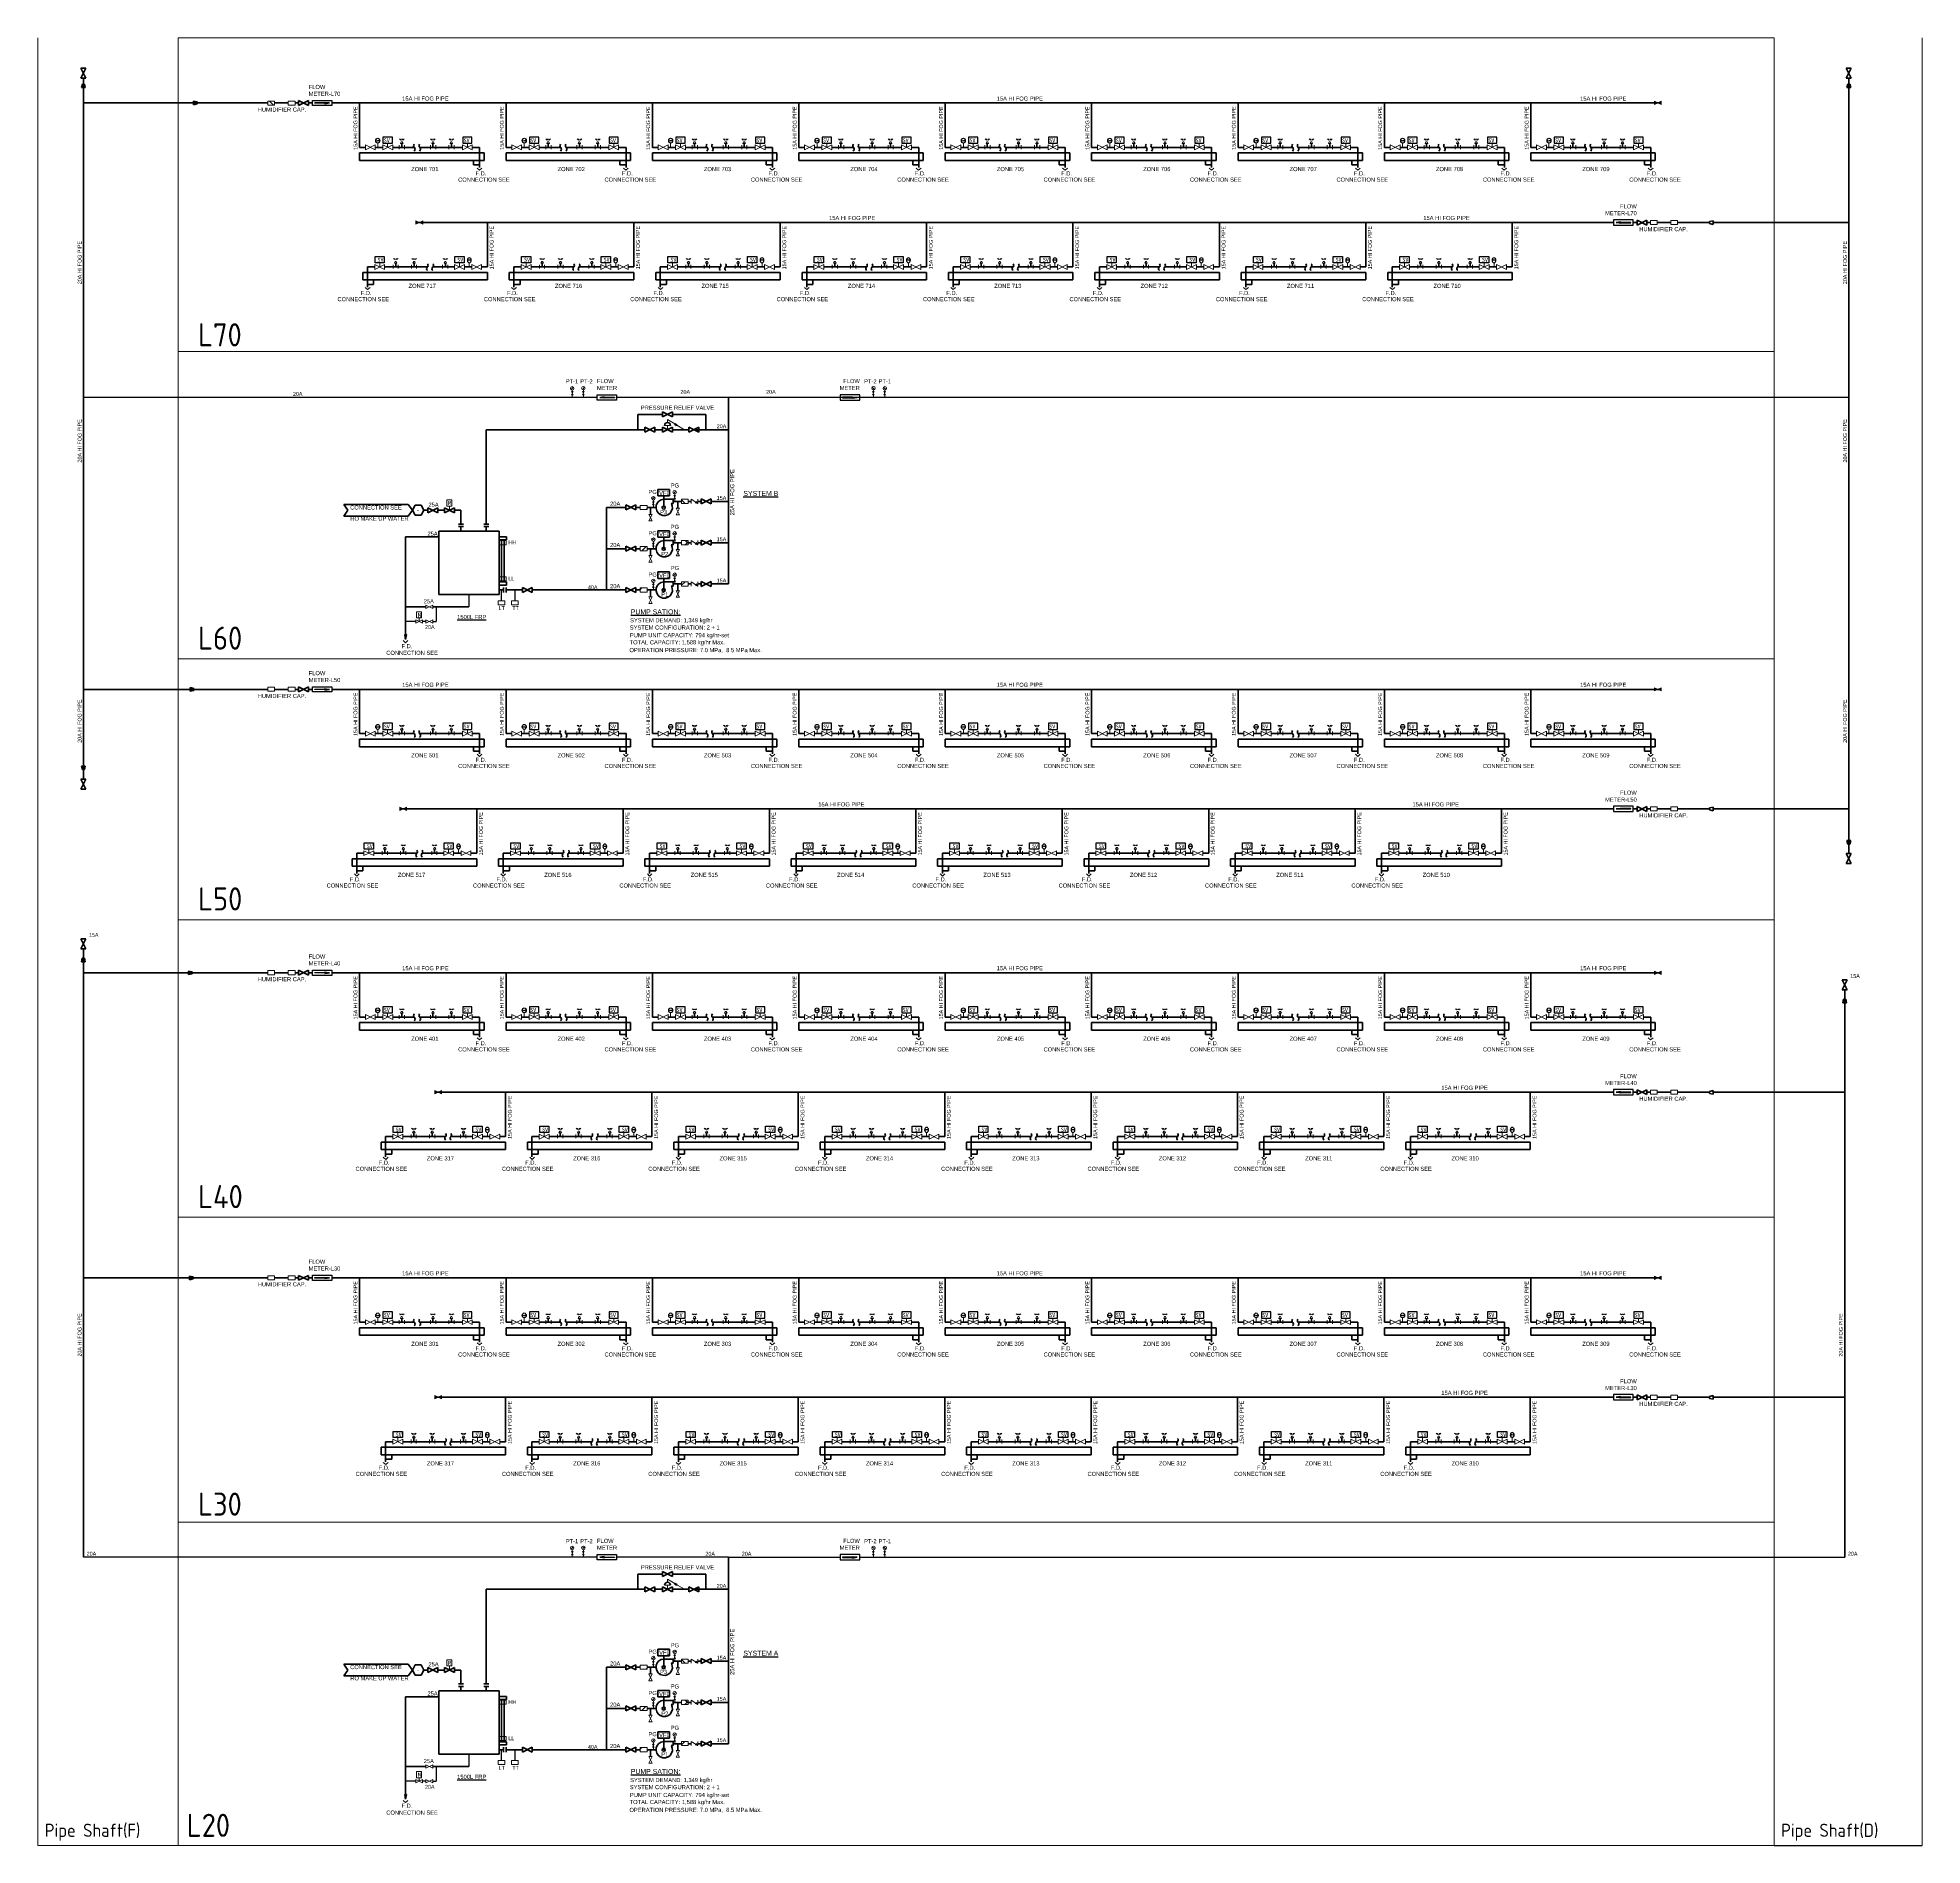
# Model space of a CAD drawing. Header units: millimetres. Extents: x 183 to 3972, y 193 to 1833.
# Drawn here: x 2823 to 3972, y 193 to 1295 of the extents above; entities that cross this region are included whole.
import ezdxf

# ---------------------------------------------------------------- set-up
doc = ezdxf.new("R2010")
doc.units = ezdxf.units.MM
for name, color, linetype in [('DETL-TXT', 7, 'Continuous'), ('M-CWTR-PIPE', 7, 'Continuous'), ('M-CWTR-PIPE-S', 7, 'Continuous'), ('M-CWTR-TEXT', 7, 'Continuous'), ('M-CWTR-VAVE', 7, 'Continuous'), ('M-DETL-60', 7, 'Continuous'), ('M-EQPM-TXT', 7, 'Continuous'), ('M-HVAC-EQPM-P1', 7, 'Continuous'), ('M-PIPE-CHWS12', 7, 'Continuous')]:
    doc.layers.add(name, color=color, linetype=linetype)
doc.styles.add('AA-TXT', font='isocp.shx', dxfattribs={"bigfont": 'chineset.shx'})
pattern_1 = [(45, (2936.831, 501.757), (-11.29434, 11.29434), []), (135, (2936.831, 501.757), (-11.29434, -11.29434), [])]
pattern_2 = [(45, (2597.713, 584.449), (-11.29434, 11.29434), []), (135, (2597.713, 584.449), (-11.29434, -11.29434), [])]
pattern_3 = [(45, (2936.831, -205.302), (-11.29434, 11.29434), []), (135, (2936.831, -205.302), (-11.29434, -11.29434), [])]

# ---------------------------------------------------------------- blocks, each defined once
blk = doc.blocks.new('A$C16496DF1')
at = {"layer": 'M-CWTR-VAVE', "color": 2, "linetype": 'Continuous', "lineweight": 35}
for p, q in [((-4, 0), (-4, -2)), ((-4, 0), (0, -2)), ((0, 0), (-4, -2)), ((0, -2), (0, 0))]:
    blk.add_line(p, q, dxfattribs=at)
blk = doc.blocks.new('SE13')
at = {"layer": 'M-CWTR-PIPE-S', "color": 4, "linetype": 'Continuous', "lineweight": 35}
for p, q in [((353, 675.9), (352.5, 673.7)), ((352.5, 673.7), (354.8, 673.7)), ((354.3, 675.9), (353, 675.9)), ((354.8, 673.7), (354.3, 675.9))]:
    blk.add_line(p, q, dxfattribs=at)
blk = doc.blocks.new('SE12')
at = {"layer": 'M-CWTR-PIPE-S'}
blk.add_blockref('SE13', (0, 0), dxfattribs=at)
blk = doc.blocks.new('SE19')
at = {"layer": 'M-CWTR-PIPE-S', "color": 4, "linetype": 'Continuous', "lineweight": 35}
for p, q in [((353, 476.6), (352.5, 478.8)), ((352.5, 478.8), (354.8, 478.8)), ((354.3, 476.6), (353, 476.6)), ((354.8, 478.8), (354.3, 476.6))]:
    blk.add_line(p, q, dxfattribs=at)
blk = doc.blocks.new('SE18')
at = {"layer": 'M-CWTR-PIPE-S'}
blk.add_blockref('SE19', (0, 0), dxfattribs=at)
blk = doc.blocks.new('SE21')
at = {"layer": 'M-CWTR-PIPE-S', "color": 4, "linetype": 'Continuous', "lineweight": 35}
for p, q in [((357.6, 481.9), (357.6, 484.1)), ((357.6, 484.1), (359.8, 483.6)), ((359.8, 482.4), (357.6, 481.9)), ((359.8, 483.6), (359.8, 482.4))]:
    blk.add_line(p, q, dxfattribs=at)
blk = doc.blocks.new('SE20')
at = {"layer": 'M-CWTR-PIPE-S'}
blk.add_blockref('SE21', (0, 0), dxfattribs=at)
blk = doc.blocks.new('SE17')
at = {"layer": 'M-CWTR-PIPE-S', "color": 4, "linetype": 'Continuous', "lineweight": 35}
for p, q in [((356, 665.8), (356, 668)), ((356, 668), (358.2, 667.5)), ((358.2, 666.3), (356, 665.8)), ((358.2, 667.5), (358.2, 666.3))]:
    blk.add_line(p, q, dxfattribs=at)
blk = doc.blocks.new('SE16')
at = {"layer": 'M-CWTR-PIPE-S'}
blk.add_blockref('SE17', (0, 0), dxfattribs=at)
blk = doc.blocks.new('SE1')
at = {"layer": 'M-HVAC-EQPM-P1', "color": 22, "linetype": 'Continuous', "lineweight": 35}
for p, q in [((164.3, 482.5), (168.7, 482.5)), ((164.3, 480.6), (164.3, 482.5)), ((168.7, 480.6), (164.3, 480.6)), ((168.7, 482.5), (168.7, 480.6))]:
    blk.add_line(p, q, dxfattribs=at)
blk = doc.blocks.new('SE')
at = {"layer": 'M-HVAC-EQPM-P1'}
blk.add_blockref('SE1', (0, 0), dxfattribs=at)
blk = doc.blocks.new('SE3')
at = {"layer": 'M-HVAC-EQPM-P1', "color": 22, "linetype": 'Continuous', "lineweight": 35}
for p, q in [((165.6, 480.6), (167.4, 480.6)), ((165.6, 455.1), (165.6, 480.6)), ((167.4, 480.6), (167.4, 455.1)), ((167.4, 455.1), (165.6, 455.1))]:
    blk.add_line(p, q, dxfattribs=at)
blk = doc.blocks.new('SE2')
at = {"layer": 'M-HVAC-EQPM-P1'}
blk.add_blockref('SE3', (0, 0), dxfattribs=at)
blk = doc.blocks.new('SE5')
at = {"layer": 'M-HVAC-EQPM-P1', "color": 22, "linetype": 'Continuous', "lineweight": 35}
for p, q in [((164.3, 455.1), (168.7, 455.1)), ((164.3, 453.2), (164.3, 455.1)), ((168.7, 453.2), (164.3, 453.2)), ((168.7, 455.1), (168.7, 453.2))]:
    blk.add_line(p, q, dxfattribs=at)
blk = doc.blocks.new('SE4')
at = {"layer": 'M-HVAC-EQPM-P1'}
blk.add_blockref('SE5', (0, 0), dxfattribs=at)
blk = doc.blocks.new('SE7')
at = {"layer": 'M-CWTR-TEXT', "color": 3, "linetype": 'Continuous', "lineweight": 35}
for p, q in [((120.1, 428.8), (119.6, 431.7)), ((119.6, 431.7), (120.6, 431.7)), ((120.6, 431.7), (120.1, 428.8))]:
    blk.add_line(p, q, dxfattribs=at)
blk = doc.blocks.new('SE6')
at = {"layer": 'M-CWTR-TEXT'}
blk.add_blockref('SE7', (0, 0), dxfattribs=at)
blk = doc.blocks.new('SE9')
at = {"layer": 'DETL-TXT', "color": 4, "linetype": 'Continuous', "lineweight": 35}
for p, q in [((113.5, 501.6), (111.7, 498.5)), ((111.7, 498.5), (113.5, 495.5)), ((117, 501.6), (113.5, 501.6)), ((113.5, 495.5), (117, 495.5)), ((118.7, 498.5), (117, 501.6)), ((117, 495.5), (118.7, 498.5))]:
    blk.add_line(p, q, dxfattribs=at)
blk = doc.blocks.new('SE8')
at = {"layer": 'DETL-TXT'}
blk.add_blockref('SE9', (0, 0), dxfattribs=at)
blk = doc.blocks.new('SE11')
at = {"layer": 'DETL-TXT', "color": 4, "linetype": 'Continuous', "lineweight": 35}
for p, q in [((109.2, 502), (70.2, 502)), ((70.2, 502), (72.7, 498.5)), ((72.7, 498.5), (70.2, 495)), ((70.2, 495), (109.2, 495)), ((111.7, 498.5), (109.2, 502)), ((109.2, 495), (111.7, 498.5))]:
    blk.add_line(p, q, dxfattribs=at)
blk = doc.blocks.new('SE10')
at = {"layer": 'DETL-TXT'}
blk.add_blockref('SE11', (0, 0), dxfattribs=at)

msp = doc.modelspace()

# ---------------------------------------------------------------- hatches: boundary and pattern name
h = msp.add_hatch(color=2)
h.dxf.hatch_style = 1
h.paths.add_polyline_path([(3001.1, 1255.4), (2992.2, 1255.4), (2992.2, 1255.3), (2998.4, 1255.3), (2998.4, 1254.9)])
h.paths.add_polyline_path([(3001.1, 1255.4), (2998.4, 1255.8), (2998.4, 1255.5), (2992.2, 1255.5), (2992.2, 1255.4)])
h = msp.add_hatch(color=2)
h.dxf.hatch_style = 1
h.paths.add_polyline_path([(3785.3, 1182.5), (3794.2, 1182.5), (3794.2, 1182.4), (3788, 1182.4), (3788, 1182)])
h.paths.add_polyline_path([(3785.3, 1182.5), (3788, 1183), (3788, 1182.6), (3794.2, 1182.6), (3794.2, 1182.5)])
h = msp.add_hatch(color=2)
h.dxf.hatch_style = 1
h.paths.add_polyline_path([(3165.9, 1075.8), (3174.8, 1075.8), (3174.8, 1076), (3168.6, 1076), (3168.6, 1076.3)])
h.paths.add_polyline_path([(3165.9, 1075.8), (3168.6, 1075.4), (3168.6, 1075.7), (3174.8, 1075.7), (3174.8, 1075.8)])
h = msp.add_hatch(color=2)
h.dxf.hatch_style = 1
h.paths.add_polyline_path([(3322.7, 1075.8), (3313.8, 1075.8), (3313.8, 1076), (3320, 1076), (3320, 1076.3)])
h.paths.add_polyline_path([(3322.7, 1075.8), (3320, 1075.4), (3320, 1075.7), (3313.8, 1075.7), (3313.8, 1075.8)])
h = msp.add_hatch(color=2)
h.dxf.hatch_style = 1
h.paths.add_polyline_path([(3001.1, 897.9), (2992.2, 897.9), (2992.2, 897.8), (2998.4, 897.8), (2998.4, 897.5)])
h.paths.add_polyline_path([(3001.1, 897.9), (2998.4, 898.4), (2998.4, 898), (2992.2, 898), (2992.2, 897.9)])
h = msp.add_hatch(color=2)
h.dxf.hatch_style = 1
h.paths.add_polyline_path([(3785.3, 825.1), (3794.2, 825.1), (3794.2, 825), (3788, 825), (3788, 824.6)])
h.paths.add_polyline_path([(3785.3, 825.1), (3788, 825.5), (3788, 825.2), (3794.2, 825.2), (3794.2, 825.1)])
h = msp.add_hatch(color=2)
h.dxf.hatch_style = 1
h.paths.add_polyline_path([(3001.1, 725.1), (2992.2, 725.1), (2992.2, 725), (2998.4, 725), (2998.4, 724.7)])
h.paths.add_polyline_path([(3001.1, 725.1), (2998.4, 725.6), (2998.4, 725.2), (2992.2, 725.2), (2992.2, 725.1)])
h = msp.add_hatch(color=2)
h.dxf.hatch_style = 1
h.paths.add_polyline_path([(3785.3, 652.3), (3794.2, 652.3), (3794.2, 652.2), (3788, 652.2), (3788, 651.8)])
h.paths.add_polyline_path([(3785.3, 652.3), (3788, 652.7), (3788, 652.4), (3794.2, 652.4), (3794.2, 652.3)])
h = msp.add_hatch(color=2)
h.dxf.hatch_style = 1
h.paths.add_polyline_path([(3001.1, 539.1), (2992.2, 539.1), (2992.2, 539), (2998.4, 539), (2998.4, 538.7)])
h.paths.add_polyline_path([(3001.1, 539.1), (2998.4, 539.6), (2998.4, 539.3), (2992.2, 539.3), (2992.2, 539.1)])
h = msp.add_hatch(color=2)
h.dxf.hatch_style = 1
h.paths.add_polyline_path([(3785.3, 466.3), (3794.2, 466.3), (3794.2, 466.2), (3788, 466.2), (3788, 465.8)])
h.paths.add_polyline_path([(3785.3, 466.3), (3788, 466.7), (3788, 466.4), (3794.2, 466.4), (3794.2, 466.3)])
h = msp.add_hatch(color=2)
h.dxf.hatch_style = 1
h.paths.add_polyline_path([(3165.9, 368.8), (3174.8, 368.8), (3174.8, 368.9), (3168.6, 368.9), (3168.6, 369.3)])
h.paths.add_polyline_path([(3165.9, 368.8), (3168.6, 368.3), (3168.6, 368.7), (3174.8, 368.7), (3174.8, 368.8)])
h = msp.add_hatch(color=2)
h.dxf.hatch_style = 1
h.paths.add_polyline_path([(3322.7, 368.8), (3313.8, 368.8), (3313.8, 368.9), (3320, 368.9), (3320, 369.3)])
h.paths.add_polyline_path([(3322.7, 368.8), (3320, 368.3), (3320, 368.7), (3313.8, 368.7), (3313.8, 368.8)])
at = {"layer": 'M-CWTR-TEXT', "linetype": 'Continuous', "lineweight": 5}
for points in [[(3047.5, 928.3), (3048, 931.2), (3047.1, 931.2)], [(3047.5, 221.2), (3048, 224.1), (3047.1, 224.1)]]:
    msp.add_hatch(color=3, dxfattribs=at).paths.add_polyline_path(points)
at = {"layer": 'M-CWTR-VAVE', "lineweight": 0}
h = msp.add_hatch(dxfattribs=at)
h.set_pattern_fill('ANSI37', color=2, scale=5.030745, style=0)
h.set_pattern_definition(pattern_2)
h.paths.add_polyline_path([(2967.7, 1256.6), (2963.7, 1256.6), (2963.7, 1254.1), (2967.7, 1254.1)])
h = msp.add_hatch(dxfattribs=at)
h.set_pattern_fill('ANSI37', color=2, scale=5.030745, style=0)
h.set_pattern_definition(pattern_2)
h.paths.add_polyline_path([(2976.1, 1256.6), (2976.1, 1254.1), (2980.2, 1254.1), (2980.2, 1256.6)])
h = msp.add_hatch(dxfattribs=at)
h.set_pattern_fill('ANSI37', color=2, scale=5.030745, style=0)
h.set_pattern_definition(pattern_1)
h.paths.add_polyline_path([(3215.8, 1013.8), (3215.8, 1011.2), (3219.8, 1011.2), (3219.8, 1013.8)])
h = msp.add_hatch(dxfattribs=at)
h.set_pattern_fill('ANSI37', color=2, scale=5.030745, style=0)
h.set_pattern_definition(pattern_1)
h.paths.add_polyline_path([(3190.6, 1010), (3190.6, 1007.5), (3194.7, 1007.5), (3194.7, 1010)])
h = msp.add_hatch(dxfattribs=at)
h.set_pattern_fill('ANSI37', color=2, scale=5.030745, style=0)
h.set_pattern_definition(pattern_1)
h.paths.add_polyline_path([(3215.8, 986.1), (3219.8, 986.1), (3219.8, 988.6), (3215.8, 988.6)])
h = msp.add_hatch(dxfattribs=at)
h.set_pattern_fill('ANSI37', color=2, scale=5.030745, style=0)
h.set_pattern_definition(pattern_1)
h.paths.add_polyline_path([(3190.6, 982.4), (3194.7, 982.4), (3194.7, 984.9), (3190.6, 984.9)])
h = msp.add_hatch(dxfattribs=at)
h.set_pattern_fill('ANSI37', color=2, scale=5.030745, style=0)
h.set_pattern_definition(pattern_1)
h.paths.add_polyline_path([(3190.6, 957.2), (3194.7, 957.2), (3194.7, 959.7), (3190.6, 959.7)])
h = msp.add_hatch(dxfattribs=at)
h.set_pattern_fill('ANSI37', color=2, scale=5.030745, style=0)
h.set_pattern_definition(pattern_1)
h.paths.add_polyline_path([(3215.8, 960.9), (3219.8, 960.9), (3219.8, 963.5), (3215.8, 963.5)])
h = msp.add_hatch(dxfattribs=at)
h.set_pattern_fill('ANSI37', color=2, scale=5.030745, style=0)
h.set_pattern_definition(pattern_3)
h.paths.add_polyline_path([(3190.6, 303), (3190.6, 300.5), (3194.7, 300.5), (3194.7, 303)])
h = msp.add_hatch(dxfattribs=at)
h.set_pattern_fill('ANSI37', color=2, scale=5.030745, style=0)
h.set_pattern_definition(pattern_3)
h.paths.add_polyline_path([(3215.8, 306.7), (3215.8, 304.2), (3219.8, 304.2), (3219.8, 306.7)])
h = msp.add_hatch(dxfattribs=at)
h.set_pattern_fill('ANSI37', color=2, scale=5.030745, style=0)
h.set_pattern_definition(pattern_3)
h.paths.add_polyline_path([(3190.6, 275.3), (3194.7, 275.3), (3194.7, 277.8), (3190.6, 277.8)])
h = msp.add_hatch(dxfattribs=at)
h.set_pattern_fill('ANSI37', color=2, scale=5.030745, style=0)
h.set_pattern_definition(pattern_3)
h.paths.add_polyline_path([(3215.8, 279), (3219.8, 279), (3219.8, 281.6), (3215.8, 281.6)])
h = msp.add_hatch(dxfattribs=at)
h.set_pattern_fill('ANSI37', color=2, scale=5.030745, style=0)
h.set_pattern_definition(pattern_3)
h.paths.add_polyline_path([(3215.8, 253.9), (3219.8, 253.9), (3219.8, 256.4), (3215.8, 256.4)])
h = msp.add_hatch(dxfattribs=at)
h.set_pattern_fill('ANSI37', color=2, scale=5.030745, style=0)
h.set_pattern_definition(pattern_3)
h.paths.add_polyline_path([(3190.6, 250.1), (3194.7, 250.1), (3194.7, 252.7), (3190.6, 252.7)])

# ---------------------------------------------------------------- linework, layer by layer
at = {"color": 4}
for p, q in [((3001.1, 1255.4), (2992.2, 1255.4)), ((2998.4, 1255.8), (3001.1, 1255.4)), ((2998.4, 1255.8), (2998.4, 1255.5)), ((2998.4, 1254.9), (3001.1, 1255.4)), ((2998.4, 1255.3), (2998.4, 1254.9)), ((3788, 1183), (3785.3, 1182.5)), ((3788, 1182), (3785.3, 1182.5)), ((3788, 1183), (3788, 1182.6)), ((3788, 1182.4), (3788, 1182)), ((3164.3, 1075.8), (2851.2, 1075.8)), ((3168.6, 1076.3), (3165.9, 1075.8)), ((3168.6, 1075.4), (3165.9, 1075.8)), ((3165.9, 1075.8), (3174.8, 1075.8)), ((3168.6, 1076), (3168.6, 1076.3)), ((3168.6, 1075.4), (3168.6, 1075.7)), ((3927.1, 1075.8), (3176.2, 1075.8)), ((3322.7, 1075.8), (3313.8, 1075.8)), ((3320, 1076), (3320, 1076.3)), ((3320, 1076.3), (3322.7, 1075.8)), ((3320, 1075.4), (3322.7, 1075.8)), ((3320, 1075.4), (3320, 1075.7)), ((3001.1, 897.9), (2992.2, 897.9)), ((2998.4, 898.4), (3001.1, 897.9)), ((2998.4, 898.4), (2998.4, 898)), ((2998.4, 897.5), (3001.1, 897.9)), ((2998.4, 897.8), (2998.4, 897.5)), ((3788, 824.6), (3785.3, 825.1)), ((3788, 825.5), (3788, 825.2)), ((3788, 825), (3788, 824.6)), ((3001.1, 725.1), (2992.2, 725.1)), ((2998.4, 725.6), (3001.1, 725.1)), ((2998.4, 725.6), (2998.4, 725.2)), ((2998.4, 724.7), (3001.1, 725.1)), ((2998.4, 725), (2998.4, 724.7)), ((3788, 652.7), (3785.3, 652.3)), ((3788, 651.8), (3785.3, 652.3)), ((3788, 652.7), (3788, 652.4)), ((3788, 652.2), (3788, 651.8)), ((3001.1, 539.1), (2992.2, 539.1)), ((2998.4, 539.6), (3001.1, 539.1)), ((2998.4, 539.6), (2998.4, 539.3)), ((2998.4, 538.7), (3001.1, 539.1)), ((2998.4, 539), (2998.4, 538.7)), ((3788, 466.7), (3785.3, 466.3)), ((3788, 465.8), (3785.3, 466.3)), ((3788, 466.7), (3788, 466.4)), ((3788, 466.2), (3788, 465.8)), ((3164.3, 368.8), (2851.2, 368.8)), ((3168.6, 369.3), (3165.9, 368.8)), ((3168.6, 368.3), (3165.9, 368.8)), ((3165.9, 368.8), (3174.8, 368.8)), ((3168.6, 368.9), (3168.6, 369.3)), ((3168.6, 368.3), (3168.6, 368.7)), ((3244.3, 368.8), (3176.2, 368.8)), ((3244.3, 368.8), (3312.5, 368.8)), ((3322.7, 368.8), (3313.8, 368.8)), ((3320, 368.9), (3320, 369.3)), ((3320, 369.3), (3322.7, 368.8)), ((3320, 368.3), (3322.7, 368.8)), ((3320, 368.3), (3320, 368.7)), ((3324.3, 368.8), (3924.6, 368.8))]:
    msp.add_line(p, q, dxfattribs=at)
at = {"color": 4, "linetype": 'Continuous', "lineweight": 35}
for p, q in [((3019.5, 1224.9), (3019.5, 1220.4)), ((3019.5, 1224.9), (3095.5, 1224.9)), ((3019.5, 1220.4), (3095.5, 1220.4)), ((3088.9, 1217.6), (3088.9, 1220.4)), ((3092.6, 1217.6), (3088.9, 1217.6)), ((3095.5, 1220.4), (3095.5, 1224.9)), ((3108.8, 1224.9), (3108.8, 1220.4)), ((3108.8, 1224.9), (3184.7, 1224.9)), ((3108.8, 1220.4), (3184.7, 1220.4)), ((3178.1, 1217.6), (3178.1, 1220.4)), ((3181.9, 1217.6), (3178.1, 1217.6)), ((3184.7, 1220.4), (3184.7, 1224.9)), ((3198, 1224.9), (3198, 1220.4)), ((3198, 1224.9), (3273.9, 1224.9)), ((3198, 1220.4), (3273.9, 1220.4)), ((3267.3, 1217.6), (3267.3, 1220.4)), ((3271.1, 1217.6), (3267.3, 1217.6)), ((3273.9, 1220.4), (3273.9, 1224.9)), ((3287.2, 1224.9), (3287.2, 1220.4)), ((3287.2, 1224.9), (3363.1, 1224.9)), ((3287.2, 1220.4), (3363.1, 1220.4)), ((3356.6, 1217.6), (3356.6, 1220.4)), ((3360.3, 1217.6), (3356.6, 1217.6)), ((3363.1, 1220.4), (3363.1, 1224.9)), ((3376.4, 1224.9), (3376.4, 1220.4)), ((3376.4, 1224.9), (3452.4, 1224.9)), ((3376.4, 1220.4), (3452.4, 1220.4)), ((3445.8, 1217.6), (3445.8, 1220.4)), ((3449.5, 1217.6), (3445.8, 1217.6)), ((3452.4, 1220.4), (3452.4, 1224.9)), ((3465.6, 1224.9), (3465.6, 1220.4)), ((3465.6, 1224.9), (3541.6, 1224.9)), ((3465.6, 1220.4), (3541.6, 1220.4)), ((3535, 1217.6), (3535, 1220.4)), ((3538.7, 1217.6), (3535, 1217.6)), ((3541.6, 1220.4), (3541.6, 1224.9)), ((3554.9, 1224.9), (3554.9, 1220.4)), ((3554.9, 1224.9), (3630.8, 1224.9)), ((3554.9, 1220.4), (3630.8, 1220.4)), ((3624.2, 1217.6), (3624.2, 1220.4)), ((3628, 1217.6), (3624.2, 1217.6)), ((3630.8, 1220.4), (3630.8, 1224.9)), ((3644.1, 1224.9), (3644.1, 1220.4)), ((3644.1, 1224.9), (3720, 1224.9)), ((3644.1, 1220.4), (3720, 1220.4)), ((3713.4, 1217.6), (3713.4, 1220.4)), ((3717.2, 1217.6), (3713.4, 1217.6)), ((3720, 1220.4), (3720, 1224.9)), ((3733.3, 1224.9), (3733.3, 1220.4)), ((3733.3, 1224.9), (3809.2, 1224.9)), ((3733.3, 1220.4), (3809.2, 1220.4)), ((3802.6, 1217.6), (3802.6, 1220.4)), ((3806.4, 1217.6), (3802.6, 1217.6)), ((3809.2, 1220.4), (3809.2, 1224.9)), ((3021.5, 1147.5), (3021.5, 1152)), ((3097.5, 1152), (3021.5, 1152)), ((3097.5, 1152), (3097.5, 1147.5)), ((3110.7, 1147.5), (3110.7, 1152)), ((3186.7, 1152), (3110.7, 1152)), ((3186.7, 1152), (3186.7, 1147.5)), ((3200, 1147.5), (3200, 1152)), ((3275.9, 1152), (3200, 1152)), ((3275.9, 1152), (3275.9, 1147.5)), ((3289.2, 1147.5), (3289.2, 1152)), ((3365.1, 1152), (3289.2, 1152)), ((3365.1, 1152), (3365.1, 1147.5)), ((3378.4, 1147.5), (3378.4, 1152)), ((3454.3, 1152), (3378.4, 1152)), ((3454.3, 1152), (3454.3, 1147.5)), ((3467.6, 1147.5), (3467.6, 1152)), ((3543.6, 1152), (3467.6, 1152)), ((3543.6, 1152), (3543.6, 1147.5)), ((3556.8, 1147.5), (3556.8, 1152)), ((3632.8, 1152), (3556.8, 1152)), ((3632.8, 1152), (3632.8, 1147.5)), ((3646.1, 1147.5), (3646.1, 1152)), ((3722, 1152), (3646.1, 1152)), ((3722, 1152), (3722, 1147.5)), ((3097.5, 1147.5), (3021.5, 1147.5)), ((3024.4, 1144.7), (3028.1, 1144.7)), ((3028.1, 1144.7), (3028.1, 1147.5)), ((3186.7, 1147.5), (3110.7, 1147.5)), ((3113.6, 1144.7), (3117.3, 1144.7)), ((3117.3, 1144.7), (3117.3, 1147.5)), ((3275.9, 1147.5), (3200, 1147.5)), ((3202.8, 1144.7), (3206.6, 1144.7)), ((3206.6, 1144.7), (3206.6, 1147.5)), ((3365.1, 1147.5), (3289.2, 1147.5)), ((3292, 1144.7), (3295.8, 1144.7)), ((3295.8, 1144.7), (3295.8, 1147.5)), ((3454.3, 1147.5), (3378.4, 1147.5)), ((3381.2, 1144.7), (3385, 1144.7)), ((3385, 1144.7), (3385, 1147.5)), ((3543.6, 1147.5), (3467.6, 1147.5)), ((3470.5, 1144.7), (3474.2, 1144.7)), ((3474.2, 1144.7), (3474.2, 1147.5)), ((3632.8, 1147.5), (3556.8, 1147.5)), ((3559.7, 1144.7), (3563.4, 1144.7)), ((3563.4, 1144.7), (3563.4, 1147.5)), ((3722, 1147.5), (3646.1, 1147.5)), ((3648.9, 1144.7), (3652.6, 1144.7)), ((3652.6, 1144.7), (3652.6, 1147.5)), ((3019.5, 867.5), (3019.5, 862.9)), ((3019.5, 867.5), (3095.5, 867.5)), ((3019.5, 862.9), (3095.5, 862.9)), ((3088.9, 860.2), (3088.9, 862.9)), ((3095.5, 862.9), (3095.5, 867.5)), ((3108.8, 867.5), (3108.8, 862.9)), ((3108.8, 867.5), (3184.7, 867.5)), ((3108.8, 862.9), (3184.7, 862.9)), ((3178.1, 860.2), (3178.1, 862.9)), ((3184.7, 862.9), (3184.7, 867.5)), ((3198, 867.5), (3198, 862.9)), ((3198, 867.5), (3273.9, 867.5)), ((3198, 862.9), (3273.9, 862.9)), ((3267.3, 860.2), (3267.3, 862.9)), ((3273.9, 862.9), (3273.9, 867.5)), ((3287.2, 867.5), (3287.2, 862.9)), ((3287.2, 867.5), (3363.1, 867.5)), ((3287.2, 862.9), (3363.1, 862.9)), ((3356.6, 860.2), (3356.6, 862.9)), ((3363.1, 862.9), (3363.1, 867.5)), ((3376.4, 867.5), (3376.4, 862.9)), ((3376.4, 867.5), (3452.4, 867.5)), ((3376.4, 862.9), (3452.4, 862.9)), ((3445.8, 860.2), (3445.8, 862.9)), ((3452.4, 862.9), (3452.4, 867.5)), ((3465.6, 867.5), (3465.6, 862.9)), ((3465.6, 867.5), (3541.6, 867.5)), ((3465.6, 862.9), (3541.6, 862.9)), ((3535, 860.2), (3535, 862.9)), ((3541.6, 862.9), (3541.6, 867.5)), ((3554.9, 867.5), (3554.9, 862.9)), ((3554.9, 867.5), (3630.8, 867.5)), ((3554.9, 862.9), (3630.8, 862.9)), ((3624.2, 860.2), (3624.2, 862.9)), ((3630.8, 862.9), (3630.8, 867.5)), ((3644.1, 867.5), (3644.1, 862.9)), ((3644.1, 867.5), (3720, 867.5)), ((3644.1, 862.9), (3720, 862.9)), ((3713.4, 860.2), (3713.4, 862.9)), ((3720, 862.9), (3720, 867.5)), ((3733.3, 867.5), (3733.3, 862.9)), ((3733.3, 867.5), (3809.2, 867.5)), ((3733.3, 862.9), (3809.2, 862.9)), ((3802.6, 860.2), (3802.6, 862.9)), ((3809.2, 862.9), (3809.2, 867.5)), ((3092.6, 860.2), (3088.9, 860.2)), ((3181.9, 860.2), (3178.1, 860.2)), ((3271.1, 860.2), (3267.3, 860.2)), ((3360.3, 860.2), (3356.6, 860.2)), ((3449.5, 860.2), (3445.8, 860.2)), ((3538.7, 860.2), (3535, 860.2)), ((3628, 860.2), (3624.2, 860.2)), ((3717.2, 860.2), (3713.4, 860.2)), ((3806.4, 860.2), (3802.6, 860.2)), ((3015, 790.1), (3015, 794.6)), ((3090.9, 794.6), (3015, 794.6)), ((3090.9, 794.6), (3090.9, 790.1)), ((3104.2, 790.1), (3104.2, 794.6)), ((3180.1, 794.6), (3104.2, 794.6)), ((3180.1, 794.6), (3180.1, 790.1)), ((3193.4, 790.1), (3193.4, 794.6)), ((3269.3, 794.6), (3193.4, 794.6)), ((3269.3, 794.6), (3269.3, 790.1)), ((3282.6, 790.1), (3282.6, 794.6)), ((3358.6, 794.6), (3282.6, 794.6)), ((3358.6, 794.6), (3358.6, 790.1)), ((3371.8, 790.1), (3371.8, 794.6)), ((3447.8, 794.6), (3371.8, 794.6)), ((3447.8, 794.6), (3447.8, 790.1)), ((3461.1, 790.1), (3461.1, 794.6)), ((3537, 794.6), (3461.1, 794.6)), ((3537, 794.6), (3537, 790.1)), ((3550.3, 790.1), (3550.3, 794.6)), ((3626.2, 794.6), (3550.3, 794.6)), ((3626.2, 794.6), (3626.2, 790.1)), ((3639.5, 790.1), (3639.5, 794.6)), ((3715.4, 794.6), (3639.5, 794.6)), ((3715.4, 794.6), (3715.4, 790.1)), ((3090.9, 790.1), (3015, 790.1)), ((3017.8, 787.3), (3021.6, 787.3)), ((3021.6, 787.3), (3021.6, 790.1)), ((3180.1, 790.1), (3104.2, 790.1)), ((3107, 787.3), (3110.8, 787.3)), ((3110.8, 787.3), (3110.8, 790.1)), ((3269.3, 790.1), (3193.4, 790.1)), ((3196.2, 787.3), (3200, 787.3)), ((3200, 787.3), (3200, 790.1)), ((3358.6, 790.1), (3282.6, 790.1)), ((3285.5, 787.3), (3289.2, 787.3)), ((3289.2, 787.3), (3289.2, 790.1)), ((3447.8, 790.1), (3371.8, 790.1)), ((3374.7, 787.3), (3378.4, 787.3)), ((3378.4, 787.3), (3378.4, 790.1)), ((3537, 790.1), (3461.1, 790.1)), ((3463.9, 787.3), (3467.7, 787.3)), ((3467.7, 787.3), (3467.7, 790.1)), ((3626.2, 790.1), (3550.3, 790.1)), ((3553.1, 787.3), (3556.9, 787.3)), ((3556.9, 787.3), (3556.9, 790.1)), ((3715.4, 790.1), (3639.5, 790.1)), ((3642.3, 787.3), (3646.1, 787.3)), ((3646.1, 787.3), (3646.1, 790.1)), ((3019.5, 694.7), (3019.5, 690.1)), ((3019.5, 694.7), (3095.5, 694.7)), ((3019.5, 690.1), (3095.5, 690.1)), ((3088.9, 687.4), (3088.9, 690.1)), ((3095.5, 690.1), (3095.5, 694.7)), ((3108.8, 694.7), (3108.8, 690.1)), ((3108.8, 694.7), (3184.7, 694.7)), ((3108.8, 690.1), (3184.7, 690.1)), ((3178.1, 687.4), (3178.1, 690.1)), ((3184.7, 690.1), (3184.7, 694.7)), ((3198, 694.7), (3198, 690.1)), ((3198, 694.7), (3273.9, 694.7)), ((3198, 690.1), (3273.9, 690.1)), ((3267.3, 687.4), (3267.3, 690.1)), ((3273.9, 690.1), (3273.9, 694.7)), ((3287.2, 694.7), (3287.2, 690.1)), ((3287.2, 694.7), (3363.1, 694.7)), ((3287.2, 690.1), (3363.1, 690.1)), ((3356.6, 687.4), (3356.6, 690.1)), ((3363.1, 690.1), (3363.1, 694.7)), ((3376.4, 694.7), (3376.4, 690.1)), ((3376.4, 694.7), (3452.4, 694.7)), ((3376.4, 690.1), (3452.4, 690.1)), ((3445.8, 687.4), (3445.8, 690.1)), ((3452.4, 690.1), (3452.4, 694.7)), ((3465.6, 694.7), (3465.6, 690.1)), ((3465.6, 694.7), (3541.6, 694.7)), ((3465.6, 690.1), (3541.6, 690.1)), ((3535, 687.4), (3535, 690.1)), ((3541.6, 690.1), (3541.6, 694.7)), ((3554.9, 694.7), (3554.9, 690.1)), ((3554.9, 694.7), (3630.8, 694.7)), ((3554.9, 690.1), (3630.8, 690.1)), ((3624.2, 687.4), (3624.2, 690.1)), ((3630.8, 690.1), (3630.8, 694.7)), ((3644.1, 694.7), (3644.1, 690.1)), ((3644.1, 694.7), (3720, 694.7)), ((3644.1, 690.1), (3720, 690.1)), ((3713.4, 687.4), (3713.4, 690.1)), ((3720, 690.1), (3720, 694.7)), ((3733.3, 694.7), (3733.3, 690.1)), ((3733.3, 694.7), (3809.2, 694.7)), ((3733.3, 690.1), (3809.2, 690.1)), ((3802.6, 687.4), (3802.6, 690.1)), ((3809.2, 690.1), (3809.2, 694.7)), ((3092.6, 687.4), (3088.9, 687.4)), ((3181.9, 687.4), (3178.1, 687.4)), ((3271.1, 687.4), (3267.3, 687.4)), ((3360.3, 687.4), (3356.6, 687.4)), ((3449.5, 687.4), (3445.8, 687.4)), ((3538.7, 687.4), (3535, 687.4)), ((3628, 687.4), (3624.2, 687.4)), ((3717.2, 687.4), (3713.4, 687.4)), ((3806.4, 687.4), (3802.6, 687.4)), ((3032.6, 617.3), (3032.6, 621.8)), ((3108.5, 621.8), (3032.6, 621.8)), ((3108.5, 621.8), (3108.5, 617.3)), ((3121.8, 617.3), (3121.8, 621.8)), ((3197.7, 621.8), (3121.8, 621.8)), ((3197.7, 621.8), (3197.7, 617.3)), ((3211, 617.3), (3211, 621.8)), ((3286.9, 621.8), (3211, 621.8)), ((3286.9, 621.8), (3286.9, 617.3)), ((3300.2, 617.3), (3300.2, 621.8)), ((3376.2, 621.8), (3300.2, 621.8)), ((3376.2, 621.8), (3376.2, 617.3)), ((3389.4, 617.3), (3389.4, 621.8)), ((3465.4, 621.8), (3389.4, 621.8)), ((3465.4, 621.8), (3465.4, 617.3)), ((3478.7, 617.3), (3478.7, 621.8)), ((3554.6, 621.8), (3478.7, 621.8)), ((3554.6, 621.8), (3554.6, 617.3)), ((3567.9, 617.3), (3567.9, 621.8)), ((3643.8, 621.8), (3567.9, 621.8)), ((3643.8, 621.8), (3643.8, 617.3)), ((3657.1, 617.3), (3657.1, 621.8)), ((3733, 621.8), (3657.1, 621.8)), ((3733, 621.8), (3733, 617.3)), ((3108.5, 617.3), (3032.6, 617.3)), ((3035.4, 614.5), (3039.2, 614.5)), ((3039.2, 614.5), (3039.2, 617.3)), ((3197.7, 617.3), (3121.8, 617.3)), ((3124.6, 614.5), (3128.4, 614.5)), ((3128.4, 614.5), (3128.4, 617.3)), ((3286.9, 617.3), (3211, 617.3)), ((3213.8, 614.5), (3217.6, 614.5)), ((3217.6, 614.5), (3217.6, 617.3)), ((3376.2, 617.3), (3300.2, 617.3)), ((3303.1, 614.5), (3306.8, 614.5)), ((3306.8, 614.5), (3306.8, 617.3)), ((3465.4, 617.3), (3389.4, 617.3)), ((3392.3, 614.5), (3396, 614.5)), ((3396, 614.5), (3396, 617.3)), ((3554.6, 617.3), (3478.7, 617.3)), ((3481.5, 614.5), (3485.3, 614.5)), ((3485.3, 614.5), (3485.3, 617.3)), ((3643.8, 617.3), (3567.9, 617.3)), ((3570.7, 614.5), (3574.5, 614.5)), ((3574.5, 614.5), (3574.5, 617.3)), ((3733, 617.3), (3657.1, 617.3)), ((3659.9, 614.5), (3663.7, 614.5)), ((3663.7, 614.5), (3663.7, 617.3)), ((3019.5, 508.7), (3019.5, 504.2)), ((3019.5, 508.7), (3095.5, 508.7)), ((3095.5, 504.2), (3095.5, 508.7)), ((3108.8, 508.7), (3108.8, 504.2)), ((3108.8, 508.7), (3184.7, 508.7)), ((3184.7, 504.2), (3184.7, 508.7)), ((3198, 508.7), (3198, 504.2)), ((3198, 508.7), (3273.9, 508.7)), ((3273.9, 504.2), (3273.9, 508.7)), ((3287.2, 508.7), (3287.2, 504.2)), ((3287.2, 508.7), (3363.1, 508.7)), ((3363.1, 504.2), (3363.1, 508.7)), ((3376.4, 508.7), (3376.4, 504.2)), ((3376.4, 508.7), (3452.4, 508.7)), ((3452.4, 504.2), (3452.4, 508.7)), ((3465.6, 508.7), (3465.6, 504.2)), ((3465.6, 508.7), (3541.6, 508.7)), ((3541.6, 504.2), (3541.6, 508.7)), ((3554.9, 508.7), (3554.9, 504.2)), ((3554.9, 508.7), (3630.8, 508.7)), ((3630.8, 504.2), (3630.8, 508.7)), ((3644.1, 508.7), (3644.1, 504.2)), ((3644.1, 508.7), (3720, 508.7)), ((3720, 504.2), (3720, 508.7)), ((3733.3, 508.7), (3733.3, 504.2)), ((3733.3, 508.7), (3809.2, 508.7)), ((3809.2, 504.2), (3809.2, 508.7)), ((3019.5, 504.2), (3095.5, 504.2)), ((3088.9, 501.4), (3088.9, 504.2)), ((3092.6, 501.4), (3088.9, 501.4)), ((3108.8, 504.2), (3184.7, 504.2)), ((3178.1, 501.4), (3178.1, 504.2)), ((3181.9, 501.4), (3178.1, 501.4)), ((3198, 504.2), (3273.9, 504.2)), ((3267.3, 501.4), (3267.3, 504.2)), ((3271.1, 501.4), (3267.3, 501.4)), ((3287.2, 504.2), (3363.1, 504.2)), ((3356.6, 501.4), (3356.6, 504.2)), ((3360.3, 501.4), (3356.6, 501.4)), ((3376.4, 504.2), (3452.4, 504.2)), ((3445.8, 501.4), (3445.8, 504.2)), ((3449.5, 501.4), (3445.8, 501.4)), ((3465.6, 504.2), (3541.6, 504.2)), ((3535, 501.4), (3535, 504.2)), ((3538.7, 501.4), (3535, 501.4)), ((3554.9, 504.2), (3630.8, 504.2)), ((3624.2, 501.4), (3624.2, 504.2)), ((3628, 501.4), (3624.2, 501.4)), ((3644.1, 504.2), (3720, 504.2)), ((3713.4, 501.4), (3713.4, 504.2)), ((3717.2, 501.4), (3713.4, 501.4)), ((3733.3, 504.2), (3809.2, 504.2)), ((3802.6, 501.4), (3802.6, 504.2)), ((3806.4, 501.4), (3802.6, 501.4)), ((3032.6, 431.3), (3032.6, 435.8)), ((3108.5, 435.8), (3032.6, 435.8)), ((3108.5, 431.3), (3032.6, 431.3)), ((3035.4, 428.5), (3039.2, 428.5)), ((3039.2, 428.5), (3039.2, 431.3)), ((3108.5, 435.8), (3108.5, 431.3)), ((3121.8, 431.3), (3121.8, 435.8)), ((3197.7, 435.8), (3121.8, 435.8)), ((3197.7, 431.3), (3121.8, 431.3)), ((3124.6, 428.5), (3128.4, 428.5)), ((3128.4, 428.5), (3128.4, 431.3)), ((3197.7, 435.8), (3197.7, 431.3)), ((3211, 431.3), (3211, 435.8)), ((3286.9, 435.8), (3211, 435.8)), ((3286.9, 431.3), (3211, 431.3)), ((3213.8, 428.5), (3217.6, 428.5)), ((3217.6, 428.5), (3217.6, 431.3)), ((3286.9, 435.8), (3286.9, 431.3)), ((3300.2, 431.3), (3300.2, 435.8)), ((3376.2, 435.8), (3300.2, 435.8)), ((3376.2, 431.3), (3300.2, 431.3)), ((3303.1, 428.5), (3306.8, 428.5)), ((3306.8, 428.5), (3306.8, 431.3)), ((3376.2, 435.8), (3376.2, 431.3)), ((3389.4, 431.3), (3389.4, 435.8)), ((3465.4, 435.8), (3389.4, 435.8)), ((3465.4, 431.3), (3389.4, 431.3)), ((3392.3, 428.5), (3396, 428.5)), ((3396, 428.5), (3396, 431.3)), ((3465.4, 435.8), (3465.4, 431.3)), ((3478.7, 431.3), (3478.7, 435.8)), ((3554.6, 435.8), (3478.7, 435.8)), ((3554.6, 431.3), (3478.7, 431.3)), ((3481.5, 428.5), (3485.3, 428.5)), ((3485.3, 428.5), (3485.3, 431.3)), ((3554.6, 435.8), (3554.6, 431.3)), ((3567.9, 431.3), (3567.9, 435.8)), ((3643.8, 435.8), (3567.9, 435.8)), ((3643.8, 431.3), (3567.9, 431.3)), ((3570.7, 428.5), (3574.5, 428.5)), ((3574.5, 428.5), (3574.5, 431.3)), ((3643.8, 435.8), (3643.8, 431.3)), ((3657.1, 431.3), (3657.1, 435.8)), ((3733, 435.8), (3657.1, 435.8)), ((3733, 431.3), (3657.1, 431.3)), ((3659.9, 428.5), (3663.7, 428.5)), ((3663.7, 428.5), (3663.7, 431.3)), ((3733, 435.8), (3733, 431.3))]:
    msp.add_line(p, q, dxfattribs=at)
at = {"color": 2}
for points in [[(3002.7, 1253.8), (2990.8, 1253.8), (2990.8, 1257), (3002.7, 1257)], [(3783.8, 1180.9), (3795.6, 1180.9), (3795.6, 1184.1), (3783.8, 1184.1)], [(3164.3, 1077.5), (3176.2, 1077.5), (3176.2, 1074.2), (3164.3, 1074.2)], [(3324.3, 1077.5), (3312.5, 1077.5), (3312.5, 1074.2), (3324.3, 1074.2)], [(3002.7, 896.3), (2990.8, 896.3), (2990.8, 899.5), (3002.7, 899.5)], [(3783.8, 823.5), (3795.6, 823.5), (3795.6, 826.7), (3783.8, 826.7)], [(3002.7, 723.5), (2990.8, 723.5), (2990.8, 726.7), (3002.7, 726.7)], [(3783.8, 650.7), (3795.6, 650.7), (3795.6, 653.9), (3783.8, 653.9)], [(3002.7, 537.5), (2990.8, 537.5), (2990.8, 540.8), (3002.7, 540.8)], [(3783.8, 464.7), (3795.6, 464.7), (3795.6, 467.9), (3783.8, 467.9)], [(3164.3, 370.4), (3176.2, 370.4), (3176.2, 367.2), (3164.3, 367.2)], [(3324.3, 370.4), (3312.5, 370.4), (3312.5, 367.2), (3324.3, 367.2)]]:
    msp.add_lwpolyline(points, close=True, dxfattribs=at)
for points in [[(2998.4, 1255.3), (2992.2, 1255.3), (2992.2, 1255.5), (2998.4, 1255.5)], [(3788, 1182.4), (3794.2, 1182.4), (3794.2, 1182.6), (3788, 1182.6)], [(3168.6, 1076), (3174.8, 1076), (3174.8, 1075.7), (3168.6, 1075.7)], [(3320, 1076), (3313.8, 1076), (3313.8, 1075.7), (3320, 1075.7)], [(2998.4, 897.8), (2992.2, 897.8), (2992.2, 898), (2998.4, 898)], [(3788, 825), (3794.2, 825), (3794.2, 825.2), (3788, 825.2)], [(2998.4, 725), (2992.2, 725), (2992.2, 725.2), (2998.4, 725.2)], [(3788, 652.2), (3794.2, 652.2), (3794.2, 652.4), (3788, 652.4)], [(2998.4, 539), (2992.2, 539), (2992.2, 539.3), (2998.4, 539.3)], [(3788, 466.2), (3794.2, 466.2), (3794.2, 466.4), (3788, 466.4)], [(3168.6, 368.9), (3174.8, 368.9), (3174.8, 368.7), (3168.6, 368.7)], [(3320, 368.9), (3313.8, 368.9), (3313.8, 368.7), (3320, 368.7)]]:
    msp.add_lwpolyline(points, dxfattribs=at)
at = {"layer": 'M-CWTR-PIPE', "color": 4, "linetype": 'Continuous', "lineweight": 35}
for p, q in [((3061.2, 1007.1), (3058.7, 1007.1)), ((3071.2, 1007.1), (3067.2, 1007.1)), ((3081.3, 1007.1), (3077.3, 1007.1)), ((3081.3, 998.6), (3081.3, 1007.1)), ((3047.5, 990.8), (3047.5, 931.2)), ((3067.9, 990.8), (3047.5, 990.8)), ((3060, 948.2), (3047.5, 948.2)), ((3086.2, 948.2), (3064.1, 948.2)), ((3061.2, 300), (3058.7, 300)), ((3071.2, 300), (3067.2, 300)), ((3081.3, 300), (3077.3, 300)), ((3081.3, 291.5), (3081.3, 300)), ((3047.5, 283.7), (3047.5, 224.1)), ((3067.9, 283.7), (3047.5, 283.7)), ((3060, 241.2), (3047.5, 241.2)), ((3086.2, 241.2), (3064.1, 241.2))]:
    msp.add_line(p, q, dxfattribs=at)
at = {"layer": 'M-CWTR-PIPE', "color": 4}
for p, q in [((3086.2, 955.8), (3086.2, 948.2)), ((3066.3, 948.2), (3066.3, 939.3)), ((3053.8, 939.3), (3047.5, 939.3)), ((3060, 939.3), (3057.8, 939.3)), ((3064.1, 939.3), (3066.3, 939.3)), ((3086.2, 248.7), (3086.2, 241.2)), ((3053.8, 232.2), (3047.5, 232.2)), ((3060, 232.2), (3057.8, 232.2)), ((3064.1, 232.2), (3066.3, 232.2)), ((3066.3, 241.2), (3066.3, 232.2))]:
    msp.add_line(p, q, dxfattribs=at)
at = {"layer": 'M-CWTR-PIPE-S', "color": 4, "linetype": 'Continuous', "lineweight": 35}
for p, q in [((3244.3, 1012.5), (3244.3, 1075.8)), ((3189.2, 1056.2), (3189.2, 1065.5)), ((3189.2, 1065.5), (3204.2, 1065.5)), ((3210.2, 1065.5), (3230.5, 1065.5)), ((3230.5, 1056.2), (3230.5, 1065.5)), ((3096.7, 1056.2), (3096.7, 998.6)), ((3193.4, 1056.2), (3096.7, 1056.2)), ((3204.2, 1056.2), (3199.4, 1056.2)), ((3220.2, 1056.2), (3210.2, 1056.2)), ((3244.3, 1056.2), (3223.2, 1056.2)), ((3210.6, 1012.5), (3215.8, 1012.5)), ((3213.4, 1012.5), (3213.4, 1008.3)), ((3219.8, 1012.5), (3221.7, 1012.5)), ((3225.7, 1012.5), (3227.6, 1012.5)), ((3233.7, 1012.5), (3244.3, 1012.5)), ((3244.3, 987.3), (3244.3, 1012.5)), ((3181.8, 1008.8), (3170, 1008.8)), ((3170, 958.5), (3170, 1008.8)), ((3190.6, 1008.8), (3187.8, 1008.8)), ((3200.2, 1008.8), (3194.7, 1008.8)), ((3196.9, 1008.8), (3196.9, 1004.6)), ((3181.8, 983.6), (3170, 983.6)), ((3190.6, 983.6), (3187.8, 983.6)), ((3200.2, 983.6), (3194.7, 983.6)), ((3196.9, 983.6), (3196.9, 979.5)), ((3210.6, 987.3), (3215.8, 987.3)), ((3213.4, 987.3), (3213.4, 983.2)), ((3219.8, 987.3), (3221.7, 987.3)), ((3225.7, 987.3), (3227.6, 987.3)), ((3233.7, 987.3), (3244.3, 987.3)), ((3244.3, 962.2), (3244.3, 987.3)), ((3118.7, 958.5), (3108.8, 958.5)), ((3118.7, 958.5), (3118.4, 958.5)), ((3181.8, 958.5), (3124.8, 958.5)), ((3190.6, 958.5), (3187.8, 958.5)), ((3200.2, 958.5), (3194.7, 958.5)), ((3196.9, 958.5), (3196.9, 954.3)), ((3210.6, 962.2), (3215.8, 962.2)), ((3213.4, 962.2), (3213.4, 958)), ((3219.8, 962.2), (3221.7, 962.2)), ((3225.7, 962.2), (3227.6, 962.2)), ((3233.7, 962.2), (3244.3, 962.2)), ((3244.3, 305.4), (3244.3, 368.8)), ((3189.2, 349.2), (3189.2, 358.5)), ((3189.2, 358.5), (3204.2, 358.5)), ((3210.2, 358.5), (3230.5, 358.5)), ((3230.5, 349.2), (3230.5, 358.5)), ((3096.7, 349.2), (3096.7, 291.5)), ((3193.4, 349.2), (3096.7, 349.2)), ((3204.2, 349.2), (3199.4, 349.2)), ((3220.2, 349.2), (3210.2, 349.2)), ((3244.3, 349.2), (3223.2, 349.2)), ((3181.8, 301.7), (3170, 301.7)), ((3170, 251.4), (3170, 301.7)), ((3190.6, 301.7), (3187.8, 301.7)), ((3200.2, 301.7), (3194.7, 301.7)), ((3196.9, 301.7), (3196.9, 297.6)), ((3210.6, 305.4), (3215.8, 305.4)), ((3213.4, 305.4), (3213.4, 301.3)), ((3219.8, 305.4), (3221.7, 305.4)), ((3225.7, 305.4), (3227.6, 305.4)), ((3233.7, 305.4), (3244.3, 305.4)), ((3244.3, 280.3), (3244.3, 305.4)), ((3181.8, 276.6), (3170, 276.6)), ((3190.6, 276.6), (3187.8, 276.6)), ((3200.2, 276.6), (3194.7, 276.6)), ((3196.9, 276.6), (3196.9, 272.4)), ((3210.6, 280.3), (3215.8, 280.3)), ((3213.4, 280.3), (3213.4, 276.1)), ((3219.8, 280.3), (3221.7, 280.3)), ((3225.7, 280.3), (3227.6, 280.3)), ((3233.7, 280.3), (3244.3, 280.3)), ((3244.3, 255.1), (3244.3, 280.3)), ((3210.6, 255.1), (3215.8, 255.1)), ((3213.4, 255.1), (3213.4, 251)), ((3219.8, 255.1), (3221.7, 255.1)), ((3225.7, 255.1), (3227.6, 255.1)), ((3233.7, 255.1), (3244.3, 255.1)), ((3118.7, 251.4), (3108.8, 251.4)), ((3118.7, 251.4), (3118.4, 251.4)), ((3181.8, 251.4), (3124.8, 251.4)), ((3190.6, 251.4), (3187.8, 251.4)), ((3200.2, 251.4), (3194.7, 251.4)), ((3196.9, 251.4), (3196.9, 247.2))]:
    msp.add_line(p, q, dxfattribs=at)
at = {"layer": 'M-CWTR-TEXT', "color": 252, "linetype": 'Continuous', "lineweight": 35}
for p, q in [((3092.6, 1216.4), (3092.6, 1216)), ((3181.9, 1216.4), (3181.9, 1216)), ((3271.1, 1216.4), (3271.1, 1216)), ((3360.3, 1216.4), (3360.3, 1216)), ((3449.5, 1216.4), (3449.5, 1216)), ((3538.7, 1216.4), (3538.7, 1216)), ((3628, 1216.4), (3628, 1216)), ((3717.2, 1216.4), (3717.2, 1216)), ((3806.4, 1216.4), (3806.4, 1216)), ((3024.4, 1143.5), (3024.4, 1143.2)), ((3113.6, 1143.5), (3113.6, 1143.2)), ((3202.8, 1143.5), (3202.8, 1143.2)), ((3292, 1143.5), (3292, 1143.2)), ((3381.2, 1143.5), (3381.2, 1143.2)), ((3470.5, 1143.5), (3470.5, 1143.2)), ((3559.7, 1143.5), (3559.7, 1143.2)), ((3648.9, 1143.5), (3648.9, 1143.2)), ((3092.6, 858.9), (3092.6, 858.6)), ((3181.9, 858.9), (3181.9, 858.6)), ((3271.1, 858.9), (3271.1, 858.6)), ((3360.3, 858.9), (3360.3, 858.6)), ((3449.5, 858.9), (3449.5, 858.6)), ((3538.7, 858.9), (3538.7, 858.6)), ((3628, 858.9), (3628, 858.6)), ((3717.2, 858.9), (3717.2, 858.6)), ((3806.4, 858.9), (3806.4, 858.6)), ((3017.8, 786.1), (3017.8, 785.7)), ((3107, 786.1), (3107, 785.7)), ((3196.2, 786.1), (3196.2, 785.7)), ((3285.5, 786.1), (3285.5, 785.7)), ((3374.7, 786.1), (3374.7, 785.7)), ((3463.9, 786.1), (3463.9, 785.7)), ((3553.1, 786.1), (3553.1, 785.7)), ((3642.3, 786.1), (3642.3, 785.7)), ((3092.6, 686.2), (3092.6, 685.8)), ((3181.9, 686.2), (3181.9, 685.8)), ((3271.1, 686.2), (3271.1, 685.8)), ((3360.3, 686.2), (3360.3, 685.8)), ((3449.5, 686.2), (3449.5, 685.8)), ((3538.7, 686.2), (3538.7, 685.8)), ((3628, 686.2), (3628, 685.8)), ((3717.2, 686.2), (3717.2, 685.8)), ((3806.4, 686.2), (3806.4, 685.8)), ((3035.4, 613.3), (3035.4, 612.9)), ((3124.6, 613.3), (3124.6, 612.9)), ((3213.8, 613.3), (3213.8, 612.9)), ((3303.1, 613.3), (3303.1, 612.9)), ((3392.3, 613.3), (3392.3, 612.9)), ((3481.5, 613.3), (3481.5, 612.9)), ((3570.7, 613.3), (3570.7, 612.9)), ((3659.9, 613.3), (3659.9, 612.9)), ((3092.6, 500.2), (3092.6, 499.8)), ((3181.9, 500.2), (3181.9, 499.8)), ((3271.1, 500.2), (3271.1, 499.8)), ((3360.3, 500.2), (3360.3, 499.8)), ((3449.5, 500.2), (3449.5, 499.8)), ((3538.7, 500.2), (3538.7, 499.8)), ((3628, 500.2), (3628, 499.8)), ((3717.2, 500.2), (3717.2, 499.8)), ((3806.4, 500.2), (3806.4, 499.8)), ((3035.4, 427.3), (3035.4, 426.9)), ((3124.6, 427.3), (3124.6, 426.9)), ((3213.8, 427.3), (3213.8, 426.9)), ((3303.1, 427.3), (3303.1, 426.9)), ((3392.3, 427.3), (3392.3, 426.9)), ((3481.5, 427.3), (3481.5, 426.9)), ((3570.7, 427.3), (3570.7, 426.9)), ((3659.9, 427.3), (3659.9, 426.9))]:
    msp.add_line(p, q, dxfattribs=at)
at = {"layer": 'M-CWTR-TEXT', "color": 3, "linetype": 'Continuous', "lineweight": 35}
for points in [[(3047.5, 928.3), (3047.1, 931.2), (3048, 931.2), (3047.5, 928.3)], [(3047.5, 221.2), (3047.1, 224.1), (3048, 224.1), (3047.5, 221.2)]]:
    msp.add_open_spline(points, degree=1, dxfattribs=at)
at = {"layer": 'M-CWTR-VAVE', "color": 1, "lineweight": 0}
for p, q in [((2823.4, 576.1), (2823.4, 1295.2)), ((2909, 1295.2), (3881.6, 1295.2)), ((3881.6, 1295.2), (2909, 1295.2)), ((2909, 576.1), (2909, 1295.2)), ((3881.6, 576.1), (3881.6, 1295.2)), ((3971.9, 576.1), (3971.9, 1295.2)), ((2909, 1103.9), (3881.6, 1103.9)), ((2909, 916.6), (3881.6, 916.6)), ((2909, 757.4), (3881.6, 757.4)), ((2823.4, 193.1), (2823.4, 576.1)), ((2909, 193.1), (2909, 576.1)), ((2909, 576.1), (3881.6, 576.1)), ((3881.6, 193.1), (3881.6, 576.1)), ((3971.9, 193.1), (3971.9, 576.1)), ((2909, 390.1), (3881.6, 390.1)), ((2823.4, 193.1), (3881.6, 193.1))]:
    msp.add_line(p, q, dxfattribs=at)
at = {"layer": 'M-CWTR-VAVE', "color": 2, "lineweight": 0}
for p, q in [((2963.7, 1256.6), (2963.7, 1254.1)), ((2967.7, 1256.6), (2963.7, 1256.6)), ((2967.7, 1256.6), (2963.7, 1256.6)), ((2963.7, 1256.6), (2963.7, 1254.1)), ((2963.7, 1254.1), (2967.7, 1254.1)), ((2963.7, 1254.1), (2967.7, 1254.1)), ((2967.7, 1254.1), (2967.7, 1256.6)), ((2967.7, 1254.1), (2967.7, 1256.6)), ((2976.1, 1254.1), (2976.1, 1256.6)), ((2976.1, 1256.6), (2980.2, 1256.6)), ((2976.1, 1256.6), (2980.2, 1256.6)), ((2976.1, 1254.1), (2976.1, 1256.6)), ((2980.2, 1254.1), (2976.1, 1254.1)), ((2980.2, 1254.1), (2976.1, 1254.1)), ((2980.2, 1256.6), (2980.2, 1254.1)), ((2980.2, 1256.6), (2980.2, 1254.1)), ((3808.6, 1254.4), (3808.6, 1256.4)), ((3812.7, 1256.4), (3808.6, 1254.4)), ((3808.6, 1256.4), (3812.7, 1254.4)), ((3812.7, 1256.4), (3812.7, 1254.4)), ((3023.1, 1229.8), (3023.1, 1226.8)), ((3029.1, 1229.8), (3023.1, 1226.8)), ((3023.1, 1229.8), (3029.1, 1226.8)), ((3029.1, 1226.8), (3029.1, 1229.8)), ((3030.6, 1228.3), (3030.6, 1230.9)), ((3033.6, 1229.8), (3033.6, 1226.8)), ((3039.7, 1229.8), (3033.6, 1226.8)), ((3033.6, 1229.8), (3039.7, 1226.8)), ((3036.6, 1228.3), (3036.6, 1230.9)), ((3039.7, 1226.8), (3039.7, 1229.8)), ((3043.7, 1229.6), (3043.7, 1227.3)), ((3044.6, 1232.7), (3043.8, 1233.5)), ((3044.4, 1230.7), (3044.9, 1231.7)), ((3044.4, 1230.7), (3046, 1230.7)), ((3045, 1232.7), (3044.8, 1233.5)), ((3045.5, 1231.7), (3044.9, 1231.7)), ((3045, 1228.6), (3045, 1230.7)), ((3045.4, 1228.6), (3045.4, 1230.7)), ((3045.5, 1232.7), (3045.7, 1233.5)), ((3046, 1230.7), (3045.5, 1231.7)), ((3045.8, 1232.7), (3046.6, 1233.5)), ((3046.9, 1229.6), (3046.9, 1227.3)), ((3063.6, 1232.7), (3062.8, 1233.5)), ((3062.8, 1229.6), (3062.8, 1227.3)), ((3063.5, 1230.7), (3063.9, 1231.7)), ((3063.5, 1230.7), (3065, 1230.7)), ((3064, 1232.7), (3063.8, 1233.5)), ((3064.5, 1231.7), (3063.9, 1231.7)), ((3064, 1228.6), (3064, 1230.7)), ((3064.4, 1228.6), (3064.4, 1230.7)), ((3064.5, 1232.7), (3064.7, 1233.5)), ((3065, 1230.7), (3064.5, 1231.7)), ((3064.8, 1232.7), (3065.6, 1233.5)), ((3065.9, 1229.6), (3065.9, 1227.3)), ((3074, 1229.6), (3074, 1227.3)), ((3074.9, 1232.7), (3074.1, 1233.5)), ((3074.7, 1230.7), (3075.1, 1231.7)), ((3074.7, 1230.7), (3076.2, 1230.7)), ((3075.2, 1232.7), (3075, 1233.5)), ((3075.8, 1231.7), (3075.1, 1231.7)), ((3075.3, 1228.6), (3075.3, 1230.7)), ((3075.7, 1232.7), (3075.9, 1233.5)), ((3075.7, 1228.6), (3075.7, 1230.7)), ((3076.2, 1230.7), (3075.8, 1231.7)), ((3076, 1232.7), (3076.9, 1233.5)), ((3077.2, 1229.6), (3077.2, 1227.3)), ((3082.2, 1229.8), (3082.2, 1226.8)), ((3088.2, 1229.8), (3082.2, 1226.8)), ((3082.2, 1229.8), (3088.2, 1226.8)), ((3085.2, 1228.3), (3085.2, 1230.9)), ((3088.2, 1226.8), (3088.2, 1229.8)), ((3112.3, 1229.8), (3112.3, 1226.8)), ((3118.3, 1229.8), (3112.3, 1226.8)), ((3112.3, 1229.8), (3118.3, 1226.8)), ((3118.3, 1226.8), (3118.3, 1229.8)), ((3119.9, 1228.3), (3119.9, 1230.9)), ((3122.8, 1229.8), (3122.8, 1226.8)), ((3128.9, 1229.8), (3122.8, 1226.8)), ((3122.8, 1229.8), (3128.9, 1226.8)), ((3125.9, 1228.3), (3125.9, 1230.9)), ((3128.9, 1226.8), (3128.9, 1229.8)), ((3133.9, 1232.7), (3133, 1233.5)), ((3133, 1229.6), (3133, 1227.3)), ((3133.7, 1230.7), (3134.1, 1231.7)), ((3133.7, 1230.7), (3135.2, 1230.7)), ((3134.2, 1232.7), (3134, 1233.5)), ((3134.8, 1231.7), (3134.1, 1231.7)), ((3134.2, 1228.6), (3134.2, 1230.7)), ((3134.6, 1228.6), (3134.6, 1230.7)), ((3134.7, 1232.7), (3134.9, 1233.5)), ((3135.2, 1230.7), (3134.8, 1231.7)), ((3135, 1232.7), (3135.8, 1233.5)), ((3136.2, 1229.6), (3136.2, 1227.3)), ((3152, 1229.6), (3152, 1227.3)), ((3152.9, 1232.7), (3152.1, 1233.5)), ((3152.7, 1230.7), (3153.2, 1231.7)), ((3152.7, 1230.7), (3154.2, 1230.7)), ((3153.2, 1232.7), (3153, 1233.5)), ((3153.8, 1231.7), (3153.2, 1231.7)), ((3153.3, 1228.6), (3153.3, 1230.7)), ((3153.7, 1232.7), (3153.9, 1233.5)), ((3153.7, 1228.6), (3153.7, 1230.7)), ((3154.2, 1230.7), (3153.8, 1231.7)), ((3154.1, 1232.7), (3154.9, 1233.5)), ((3155.2, 1229.6), (3155.2, 1227.3)), ((3163.2, 1229.6), (3163.2, 1227.3)), ((3164.1, 1232.7), (3163.3, 1233.5)), ((3163.9, 1230.7), (3164.4, 1231.7)), ((3163.9, 1230.7), (3165.4, 1230.7)), ((3164.4, 1232.7), (3164.2, 1233.5)), ((3165, 1231.7), (3164.4, 1231.7)), ((3164.5, 1228.6), (3164.5, 1230.7)), ((3164.9, 1232.7), (3165.1, 1233.5)), ((3164.9, 1228.6), (3164.9, 1230.7)), ((3165.4, 1230.7), (3165, 1231.7)), ((3165.3, 1232.7), (3166.1, 1233.5)), ((3166.4, 1229.6), (3166.4, 1227.3)), ((3171.4, 1229.8), (3171.4, 1226.8)), ((3177.4, 1229.8), (3171.4, 1226.8)), ((3171.4, 1229.8), (3177.4, 1226.8)), ((3174.4, 1228.3), (3174.4, 1230.9)), ((3177.4, 1226.8), (3177.4, 1229.8)), ((3201.5, 1229.8), (3201.5, 1226.8)), ((3207.5, 1229.8), (3201.5, 1226.8)), ((3201.5, 1229.8), (3207.5, 1226.8)), ((3207.5, 1226.8), (3207.5, 1229.8)), ((3209.1, 1228.3), (3209.1, 1230.9)), ((3212.1, 1229.8), (3212.1, 1226.8)), ((3218.1, 1229.8), (3212.1, 1226.8)), ((3212.1, 1229.8), (3218.1, 1226.8)), ((3215.1, 1228.3), (3215.1, 1230.9)), ((3218.1, 1226.8), (3218.1, 1229.8)), ((3222.2, 1229.6), (3222.2, 1227.3)), ((3223.1, 1232.7), (3222.3, 1233.5)), ((3222.9, 1230.7), (3223.4, 1231.7)), ((3222.9, 1230.7), (3224.4, 1230.7)), ((3223.4, 1232.7), (3223.2, 1233.5)), ((3224, 1231.7), (3223.4, 1231.7)), ((3223.5, 1228.6), (3223.5, 1230.7)), ((3223.9, 1232.7), (3224.1, 1233.5)), ((3223.9, 1228.6), (3223.9, 1230.7)), ((3224.4, 1230.7), (3224, 1231.7)), ((3224.3, 1232.7), (3225.1, 1233.5)), ((3225.4, 1229.6), (3225.4, 1227.3)), ((3241.2, 1229.6), (3241.2, 1227.3)), ((3242.1, 1232.7), (3241.3, 1233.5)), ((3241.9, 1230.7), (3242.4, 1231.7)), ((3241.9, 1230.7), (3243.5, 1230.7)), ((3242.4, 1232.7), (3242.2, 1233.5)), ((3243, 1231.7), (3242.4, 1231.7)), ((3242.5, 1228.6), (3242.5, 1230.7)), ((3242.9, 1232.7), (3243.1, 1233.5)), ((3242.9, 1228.6), (3242.9, 1230.7)), ((3243.5, 1230.7), (3243, 1231.7)), ((3243.3, 1232.7), (3244.1, 1233.5)), ((3244.4, 1229.6), (3244.4, 1227.3)), ((3252.4, 1229.6), (3252.4, 1227.3)), ((3253.3, 1232.7), (3252.5, 1233.5)), ((3253.1, 1230.7), (3253.6, 1231.7)), ((3253.1, 1230.7), (3254.7, 1230.7)), ((3253.6, 1232.7), (3253.4, 1233.5)), ((3254.2, 1231.7), (3253.6, 1231.7)), ((3253.7, 1228.6), (3253.7, 1230.7)), ((3254.1, 1228.6), (3254.1, 1230.7)), ((3254.2, 1232.7), (3254.4, 1233.5)), ((3254.7, 1230.7), (3254.2, 1231.7)), ((3254.5, 1232.7), (3255.3, 1233.5)), ((3255.6, 1229.6), (3255.6, 1227.3)), ((3260.6, 1229.8), (3260.6, 1226.8)), ((3266.7, 1229.8), (3260.6, 1226.8)), ((3260.6, 1229.8), (3266.7, 1226.8)), ((3263.6, 1228.3), (3263.6, 1230.9)), ((3266.7, 1226.8), (3266.7, 1229.8)), ((3290.7, 1229.8), (3290.7, 1226.8)), ((3296.8, 1229.8), (3290.7, 1226.8)), ((3290.7, 1229.8), (3296.8, 1226.8)), ((3296.8, 1226.8), (3296.8, 1229.8)), ((3298.3, 1228.3), (3298.3, 1230.9)), ((3301.3, 1229.8), (3301.3, 1226.8)), ((3307.3, 1229.8), (3301.3, 1226.8)), ((3301.3, 1229.8), (3307.3, 1226.8)), ((3304.3, 1228.3), (3304.3, 1230.9)), ((3307.3, 1226.8), (3307.3, 1229.8)), ((3311.4, 1229.6), (3311.4, 1227.3)), ((3312.3, 1232.7), (3311.5, 1233.5)), ((3312.1, 1230.7), (3312.6, 1231.7)), ((3312.1, 1230.7), (3313.7, 1230.7)), ((3312.6, 1232.7), (3312.4, 1233.5)), ((3313.2, 1231.7), (3312.6, 1231.7)), ((3312.7, 1228.6), (3312.7, 1230.7)), ((3313.1, 1232.7), (3313.4, 1233.5)), ((3313.1, 1228.6), (3313.1, 1230.7)), ((3313.7, 1230.7), (3313.2, 1231.7)), ((3313.5, 1232.7), (3314.3, 1233.5)), ((3314.6, 1229.6), (3314.6, 1227.3)), ((3330.4, 1229.6), (3330.4, 1227.3)), ((3331.3, 1232.7), (3330.5, 1233.5)), ((3331.1, 1230.7), (3331.6, 1231.7)), ((3331.1, 1230.7), (3332.7, 1230.7)), ((3331.6, 1232.7), (3331.4, 1233.5)), ((3332.2, 1231.7), (3331.6, 1231.7)), ((3331.7, 1228.6), (3331.7, 1230.7)), ((3332.1, 1228.6), (3332.1, 1230.7)), ((3332.2, 1232.7), (3332.4, 1233.5)), ((3332.7, 1230.7), (3332.2, 1231.7)), ((3332.5, 1232.7), (3333.3, 1233.5)), ((3333.6, 1229.6), (3333.6, 1227.3)), ((3341.6, 1229.6), (3341.6, 1227.3)), ((3342.5, 1232.7), (3341.7, 1233.5)), ((3342.3, 1230.7), (3342.8, 1231.7)), ((3342.3, 1230.7), (3343.9, 1230.7)), ((3342.8, 1232.7), (3342.6, 1233.5)), ((3343.4, 1231.7), (3342.8, 1231.7)), ((3342.9, 1228.6), (3342.9, 1230.7)), ((3343.3, 1228.6), (3343.3, 1230.7)), ((3343.4, 1232.7), (3343.6, 1233.5)), ((3343.9, 1230.7), (3343.4, 1231.7)), ((3343.7, 1232.7), (3344.5, 1233.5)), ((3344.8, 1229.6), (3344.8, 1227.3)), ((3349.8, 1229.8), (3349.8, 1226.8)), ((3355.9, 1229.8), (3349.8, 1226.8)), ((3349.8, 1229.8), (3355.9, 1226.8)), ((3352.9, 1228.3), (3352.9, 1230.9)), ((3355.9, 1226.8), (3355.9, 1229.8)), ((3379.9, 1229.8), (3379.9, 1226.8)), ((3386, 1229.8), (3379.9, 1226.8)), ((3379.9, 1229.8), (3386, 1226.8)), ((3386, 1226.8), (3386, 1229.8)), ((3387.5, 1228.3), (3387.5, 1230.9)), ((3390.5, 1229.8), (3390.5, 1226.8)), ((3396.5, 1229.8), (3390.5, 1226.8)), ((3390.5, 1229.8), (3396.5, 1226.8)), ((3393.5, 1228.3), (3393.5, 1230.9)), ((3396.5, 1226.8), (3396.5, 1229.8)), ((3400.6, 1229.6), (3400.6, 1227.3)), ((3401.5, 1232.7), (3400.7, 1233.5)), ((3401.3, 1230.7), (3401.8, 1231.7)), ((3401.3, 1230.7), (3402.9, 1230.7)), ((3401.8, 1232.7), (3401.6, 1233.5)), ((3402.4, 1231.7), (3401.8, 1231.7)), ((3401.9, 1228.6), (3401.9, 1230.7)), ((3402.3, 1228.6), (3402.3, 1230.7)), ((3402.4, 1232.7), (3402.6, 1233.5)), ((3402.9, 1230.7), (3402.4, 1231.7)), ((3402.7, 1232.7), (3403.5, 1233.5)), ((3403.8, 1229.6), (3403.8, 1227.3)), ((3419.6, 1229.6), (3419.6, 1227.3)), ((3420.5, 1232.7), (3419.7, 1233.5)), ((3420.3, 1230.7), (3420.8, 1231.7)), ((3420.3, 1230.7), (3421.9, 1230.7)), ((3420.9, 1232.7), (3420.6, 1233.5)), ((3421.4, 1231.7), (3420.8, 1231.7)), ((3420.9, 1228.6), (3420.9, 1230.7)), ((3421.3, 1228.6), (3421.3, 1230.7)), ((3421.4, 1232.7), (3421.6, 1233.5)), ((3421.9, 1230.7), (3421.4, 1231.7)), ((3421.7, 1232.7), (3422.5, 1233.5)), ((3422.8, 1229.6), (3422.8, 1227.3)), ((3431.7, 1232.7), (3430.9, 1233.5)), ((3430.9, 1229.6), (3430.9, 1227.3)), ((3431.6, 1230.7), (3432, 1231.7)), ((3431.6, 1230.7), (3433.1, 1230.7)), ((3432.1, 1232.7), (3431.9, 1233.5)), ((3432.6, 1231.7), (3432, 1231.7)), ((3432.1, 1228.6), (3432.1, 1230.7)), ((3432.5, 1228.6), (3432.5, 1230.7)), ((3432.6, 1232.7), (3432.8, 1233.5)), ((3433.1, 1230.7), (3432.6, 1231.7)), ((3432.9, 1232.7), (3433.7, 1233.5)), ((3434, 1229.6), (3434, 1227.3)), ((3439.1, 1229.8), (3439.1, 1226.8)), ((3445.1, 1229.8), (3439.1, 1226.8)), ((3439.1, 1229.8), (3445.1, 1226.8)), ((3442.1, 1228.3), (3442.1, 1230.9)), ((3445.1, 1226.8), (3445.1, 1229.8)), ((3469.2, 1229.8), (3469.2, 1226.8)), ((3475.2, 1229.8), (3469.2, 1226.8)), ((3469.2, 1229.8), (3475.2, 1226.8)), ((3475.2, 1226.8), (3475.2, 1229.8)), ((3476.7, 1228.3), (3476.7, 1230.9)), ((3479.7, 1229.8), (3479.7, 1226.8)), ((3485.8, 1229.8), (3479.7, 1226.8)), ((3479.7, 1229.8), (3485.8, 1226.8)), ((3482.7, 1228.3), (3482.7, 1230.9)), ((3485.8, 1226.8), (3485.8, 1229.8)), ((3489.8, 1229.6), (3489.8, 1227.3)), ((3490.7, 1232.7), (3489.9, 1233.5)), ((3490.5, 1230.7), (3491, 1231.7)), ((3490.5, 1230.7), (3492.1, 1230.7)), ((3491.1, 1232.7), (3490.8, 1233.5)), ((3491.6, 1231.7), (3491, 1231.7)), ((3491.1, 1228.6), (3491.1, 1230.7)), ((3491.5, 1228.6), (3491.5, 1230.7)), ((3491.6, 1232.7), (3491.8, 1233.5)), ((3492.1, 1230.7), (3491.6, 1231.7)), ((3491.9, 1232.7), (3492.7, 1233.5)), ((3493, 1229.6), (3493, 1227.3)), ((3509.7, 1232.7), (3508.9, 1233.5)), ((3508.9, 1229.6), (3508.9, 1227.3)), ((3509.6, 1230.7), (3510, 1231.7)), ((3509.6, 1230.7), (3511.1, 1230.7)), ((3510.1, 1232.7), (3509.9, 1233.5)), ((3510.6, 1231.7), (3510, 1231.7)), ((3510.1, 1228.6), (3510.1, 1230.7)), ((3510.5, 1228.6), (3510.5, 1230.7)), ((3510.6, 1232.7), (3510.8, 1233.5)), ((3511.1, 1230.7), (3510.6, 1231.7)), ((3510.9, 1232.7), (3511.7, 1233.5)), ((3512, 1229.6), (3512, 1227.3)), ((3521, 1232.7), (3520.1, 1233.5)), ((3520.1, 1229.6), (3520.1, 1227.3)), ((3520.8, 1230.7), (3521.2, 1231.7)), ((3520.8, 1230.7), (3522.3, 1230.7)), ((3521.3, 1232.7), (3521.1, 1233.5)), ((3521.9, 1231.7), (3521.2, 1231.7)), ((3521.4, 1228.6), (3521.4, 1230.7)), ((3521.8, 1232.7), (3522, 1233.5)), ((3521.8, 1228.6), (3521.8, 1230.7)), ((3522.3, 1230.7), (3521.9, 1231.7)), ((3522.1, 1232.7), (3522.9, 1233.5)), ((3523.3, 1229.6), (3523.3, 1227.3)), ((3528.3, 1229.8), (3528.3, 1226.8)), ((3534.3, 1229.8), (3528.3, 1226.8)), ((3528.3, 1229.8), (3534.3, 1226.8)), ((3531.3, 1228.3), (3531.3, 1230.9)), ((3534.3, 1226.8), (3534.3, 1229.8)), ((3558.4, 1229.8), (3558.4, 1226.8)), ((3564.4, 1229.8), (3558.4, 1226.8)), ((3558.4, 1229.8), (3564.4, 1226.8)), ((3564.4, 1226.8), (3564.4, 1229.8)), ((3565.9, 1228.3), (3565.9, 1230.9)), ((3568.9, 1229.8), (3568.9, 1226.8)), ((3575, 1229.8), (3568.9, 1226.8)), ((3568.9, 1229.8), (3575, 1226.8)), ((3572, 1228.3), (3572, 1230.9)), ((3575, 1226.8), (3575, 1229.8)), ((3579.9, 1232.7), (3579.1, 1233.5)), ((3579.1, 1229.6), (3579.1, 1227.3)), ((3579.8, 1230.7), (3580.2, 1231.7)), ((3579.8, 1230.7), (3581.3, 1230.7)), ((3580.3, 1232.7), (3580.1, 1233.5)), ((3580.8, 1231.7), (3580.2, 1231.7)), ((3580.3, 1228.6), (3580.3, 1230.7)), ((3580.7, 1228.6), (3580.7, 1230.7)), ((3580.8, 1232.7), (3581, 1233.5)), ((3581.3, 1230.7), (3580.8, 1231.7)), ((3581.1, 1232.7), (3581.9, 1233.5)), ((3582.2, 1229.6), (3582.2, 1227.3)), ((3598.1, 1229.6), (3598.1, 1227.3)), ((3599, 1232.7), (3598.2, 1233.5)), ((3598.8, 1230.7), (3599.2, 1231.7)), ((3598.8, 1230.7), (3600.3, 1230.7)), ((3599.3, 1232.7), (3599.1, 1233.5)), ((3599.9, 1231.7), (3599.2, 1231.7)), ((3599.4, 1228.6), (3599.4, 1230.7)), ((3599.8, 1232.7), (3600, 1233.5)), ((3599.8, 1228.6), (3599.8, 1230.7)), ((3600.3, 1230.7), (3599.9, 1231.7)), ((3600.1, 1232.7), (3601, 1233.5)), ((3601.3, 1229.6), (3601.3, 1227.3)), ((3609.3, 1229.6), (3609.3, 1227.3)), ((3610.2, 1232.7), (3609.4, 1233.5)), ((3610, 1230.7), (3610.5, 1231.7)), ((3610, 1230.7), (3611.5, 1230.7)), ((3610.5, 1232.7), (3610.3, 1233.5)), ((3611.1, 1231.7), (3610.5, 1231.7)), ((3610.6, 1228.6), (3610.6, 1230.7)), ((3611, 1232.7), (3611.2, 1233.5)), ((3611, 1228.6), (3611, 1230.7)), ((3611.5, 1230.7), (3611.1, 1231.7)), ((3611.4, 1232.7), (3612.2, 1233.5)), ((3612.5, 1229.6), (3612.5, 1227.3)), ((3617.5, 1229.8), (3617.5, 1226.8)), ((3623.5, 1229.8), (3617.5, 1226.8)), ((3617.5, 1229.8), (3623.5, 1226.8)), ((3620.5, 1228.3), (3620.5, 1230.9)), ((3623.5, 1226.8), (3623.5, 1229.8)), ((3647.6, 1229.8), (3647.6, 1226.8)), ((3653.6, 1229.8), (3647.6, 1226.8)), ((3647.6, 1229.8), (3653.6, 1226.8)), ((3653.6, 1226.8), (3653.6, 1229.8)), ((3655.2, 1228.3), (3655.2, 1230.9)), ((3658.2, 1229.8), (3658.2, 1226.8)), ((3664.2, 1229.8), (3658.2, 1226.8)), ((3658.2, 1229.8), (3664.2, 1226.8)), ((3661.2, 1228.3), (3661.2, 1230.9)), ((3664.2, 1226.8), (3664.2, 1229.8)), ((3668.3, 1229.6), (3668.3, 1227.3)), ((3669.2, 1232.7), (3668.4, 1233.5)), ((3669, 1230.7), (3669.4, 1231.7)), ((3669, 1230.7), (3670.5, 1230.7)), ((3669.5, 1232.7), (3669.3, 1233.5)), ((3670.1, 1231.7), (3669.4, 1231.7)), ((3669.6, 1228.6), (3669.6, 1230.7)), ((3670, 1232.7), (3670.2, 1233.5)), ((3670, 1228.6), (3670, 1230.7)), ((3670.5, 1230.7), (3670.1, 1231.7)), ((3670.3, 1232.7), (3671.2, 1233.5)), ((3671.5, 1229.6), (3671.5, 1227.3)), ((3687.3, 1229.6), (3687.3, 1227.3)), ((3688.2, 1232.7), (3687.4, 1233.5)), ((3688, 1230.7), (3688.5, 1231.7)), ((3688, 1230.7), (3689.5, 1230.7)), ((3688.5, 1232.7), (3688.3, 1233.5)), ((3689.1, 1231.7), (3688.5, 1231.7)), ((3688.6, 1228.6), (3688.6, 1230.7)), ((3689, 1232.7), (3689.2, 1233.5)), ((3689, 1228.6), (3689, 1230.7)), ((3689.5, 1230.7), (3689.1, 1231.7)), ((3689.4, 1232.7), (3690.2, 1233.5)), ((3690.5, 1229.6), (3690.5, 1227.3)), ((3698.5, 1229.6), (3698.5, 1227.3)), ((3699.4, 1232.7), (3698.6, 1233.5)), ((3699.2, 1230.7), (3699.7, 1231.7)), ((3699.2, 1230.7), (3700.8, 1230.7)), ((3699.7, 1232.7), (3699.5, 1233.5)), ((3700.3, 1231.7), (3699.7, 1231.7)), ((3699.8, 1228.6), (3699.8, 1230.7)), ((3700.2, 1232.7), (3700.5, 1233.5)), ((3700.2, 1228.6), (3700.2, 1230.7)), ((3700.8, 1230.7), (3700.3, 1231.7)), ((3700.6, 1232.7), (3701.4, 1233.5)), ((3701.7, 1229.6), (3701.7, 1227.3)), ((3706.7, 1229.8), (3706.7, 1226.8)), ((3712.8, 1229.8), (3706.7, 1226.8)), ((3706.7, 1229.8), (3712.8, 1226.8)), ((3709.7, 1228.3), (3709.7, 1230.9)), ((3712.8, 1226.8), (3712.8, 1229.8)), ((3736.8, 1229.8), (3736.8, 1226.8)), ((3742.9, 1229.8), (3736.8, 1226.8)), ((3736.8, 1229.8), (3742.9, 1226.8)), ((3742.9, 1226.8), (3742.9, 1229.8)), ((3744.4, 1228.3), (3744.4, 1230.9)), ((3747.4, 1229.8), (3747.4, 1226.8)), ((3753.4, 1229.8), (3747.4, 1226.8)), ((3747.4, 1229.8), (3753.4, 1226.8)), ((3750.4, 1228.3), (3750.4, 1230.9)), ((3753.4, 1226.8), (3753.4, 1229.8)), ((3757.5, 1229.6), (3757.5, 1227.3)), ((3758.4, 1232.7), (3757.6, 1233.5)), ((3758.2, 1230.7), (3758.7, 1231.7)), ((3758.2, 1230.7), (3759.8, 1230.7)), ((3758.7, 1232.7), (3758.5, 1233.5)), ((3759.3, 1231.7), (3758.7, 1231.7)), ((3758.8, 1228.6), (3758.8, 1230.7)), ((3759.2, 1232.7), (3759.4, 1233.5)), ((3759.2, 1228.6), (3759.2, 1230.7)), ((3759.8, 1230.7), (3759.3, 1231.7)), ((3759.6, 1232.7), (3760.4, 1233.5)), ((3760.7, 1229.6), (3760.7, 1227.3)), ((3776.5, 1229.6), (3776.5, 1227.3)), ((3777.4, 1232.7), (3776.6, 1233.5)), ((3777.2, 1230.7), (3777.7, 1231.7)), ((3777.2, 1230.7), (3778.8, 1230.7)), ((3777.7, 1232.7), (3777.5, 1233.5)), ((3778.3, 1231.7), (3777.7, 1231.7)), ((3777.8, 1228.6), (3777.8, 1230.7)), ((3778.2, 1228.6), (3778.2, 1230.7)), ((3778.3, 1232.7), (3778.5, 1233.5)), ((3778.8, 1230.7), (3778.3, 1231.7)), ((3778.6, 1232.7), (3779.4, 1233.5)), ((3779.7, 1229.6), (3779.7, 1227.3)), ((3787.7, 1229.6), (3787.7, 1227.3)), ((3788.6, 1232.7), (3787.8, 1233.5)), ((3788.4, 1230.7), (3788.9, 1231.7)), ((3788.4, 1230.7), (3790, 1230.7)), ((3788.9, 1232.7), (3788.7, 1233.5)), ((3789.5, 1231.7), (3788.9, 1231.7)), ((3789, 1228.6), (3789, 1230.7)), ((3789.4, 1228.6), (3789.4, 1230.7)), ((3789.5, 1232.7), (3789.7, 1233.5)), ((3790, 1230.7), (3789.5, 1231.7)), ((3789.8, 1232.7), (3790.6, 1233.5)), ((3790.9, 1229.6), (3790.9, 1227.3)), ((3795.9, 1229.8), (3795.9, 1226.8)), ((3802, 1229.8), (3795.9, 1226.8)), ((3795.9, 1229.8), (3802, 1226.8)), ((3799, 1228.3), (3799, 1230.9)), ((3802, 1226.8), (3802, 1229.8)), ((3091.2, 1215.7), (3092.6, 1214.5)), ((3094, 1215.7), (3092.6, 1214.5)), ((3180.4, 1215.7), (3181.8, 1214.5)), ((3183.2, 1215.7), (3181.8, 1214.5)), ((3269.6, 1215.7), (3271, 1214.5)), ((3272.5, 1215.7), (3271, 1214.5)), ((3358.8, 1215.7), (3360.2, 1214.5)), ((3361.7, 1215.7), (3360.2, 1214.5)), ((3448, 1215.7), (3449.5, 1214.5)), ((3450.9, 1215.7), (3449.5, 1214.5)), ((3537.3, 1215.7), (3538.7, 1214.5)), ((3540.1, 1215.7), (3538.7, 1214.5)), ((3626.5, 1215.7), (3627.9, 1214.5)), ((3629.3, 1215.7), (3627.9, 1214.5)), ((3715.7, 1215.7), (3717.1, 1214.5)), ((3718.6, 1215.7), (3717.1, 1214.5)), ((3804.9, 1215.7), (3806.3, 1214.5)), ((3807.8, 1215.7), (3806.3, 1214.5)), ((3053.9, 1183.5), (3053.9, 1181.5)), ((3053.9, 1183.5), (3058, 1181.5)), ((3058, 1183.5), (3053.9, 1181.5)), ((3058, 1181.5), (3058, 1183.5)), ((3806.2, 1183.8), (3806.2, 1181.3)), ((3810.3, 1183.8), (3806.2, 1183.8)), ((3810.3, 1183.8), (3806.2, 1183.8)), ((3806.2, 1183.8), (3806.2, 1181.3)), ((3810.3, 1181.3), (3810.3, 1183.8)), ((3810.3, 1181.3), (3810.3, 1183.8)), ((3818.7, 1181.3), (3818.7, 1183.8)), ((3818.7, 1183.8), (3822.7, 1183.8)), ((3818.7, 1183.8), (3822.7, 1183.8)), ((3818.7, 1181.3), (3818.7, 1183.8)), ((3822.7, 1183.8), (3822.7, 1181.3)), ((3822.7, 1183.8), (3822.7, 1181.3)), ((3806.2, 1181.3), (3810.3, 1181.3)), ((3806.2, 1181.3), (3810.3, 1181.3)), ((3822.7, 1181.3), (3818.7, 1181.3)), ((3822.7, 1181.3), (3818.7, 1181.3)), ((3041, 1159.9), (3040.2, 1160.6)), ((3041.3, 1159.9), (3041.1, 1160.6)), ((3041.8, 1159.9), (3042, 1160.6)), ((3042.1, 1159.9), (3043, 1160.6)), ((3052.2, 1159.9), (3051.4, 1160.6)), ((3052.5, 1159.9), (3052.3, 1160.6)), ((3053, 1159.9), (3053.2, 1160.6)), ((3053.4, 1159.9), (3054.2, 1160.6)), ((3071.2, 1159.9), (3070.4, 1160.6)), ((3071.5, 1159.9), (3071.3, 1160.6)), ((3072.1, 1159.9), (3072.3, 1160.6)), ((3072.4, 1159.9), (3073.2, 1160.6)), ((3130.2, 1159.9), (3129.4, 1160.6)), ((3130.5, 1159.9), (3130.3, 1160.6)), ((3131, 1159.9), (3131.2, 1160.6)), ((3131.4, 1159.9), (3132.2, 1160.6)), ((3141.4, 1159.9), (3140.6, 1160.6)), ((3141.7, 1159.9), (3141.5, 1160.6)), ((3142.3, 1159.9), (3142.5, 1160.6)), ((3142.6, 1159.9), (3143.4, 1160.6)), ((3160.4, 1159.9), (3159.6, 1160.6)), ((3160.7, 1159.9), (3160.5, 1160.6)), ((3161.3, 1159.9), (3161.5, 1160.6)), ((3161.6, 1159.9), (3162.4, 1160.6)), ((3219.4, 1159.9), (3218.6, 1160.6)), ((3219.7, 1159.9), (3219.5, 1160.6)), ((3220.3, 1159.9), (3220.5, 1160.6)), ((3220.6, 1159.9), (3221.4, 1160.6)), ((3230.6, 1159.9), (3229.8, 1160.6)), ((3230.9, 1159.9), (3230.7, 1160.6)), ((3231.5, 1159.9), (3231.7, 1160.6)), ((3231.8, 1159.9), (3232.6, 1160.6)), ((3249.6, 1159.9), (3248.8, 1160.6)), ((3250, 1159.9), (3249.8, 1160.6)), ((3250.5, 1159.9), (3250.7, 1160.6)), ((3250.8, 1159.9), (3251.6, 1160.6)), ((3308.6, 1159.9), (3307.8, 1160.6)), ((3309, 1159.9), (3308.7, 1160.6)), ((3309.5, 1159.9), (3309.7, 1160.6)), ((3309.8, 1159.9), (3310.6, 1160.6)), ((3319.8, 1159.9), (3319, 1160.6)), ((3320.2, 1159.9), (3320, 1160.6)), ((3320.7, 1159.9), (3320.9, 1160.6)), ((3321, 1159.9), (3321.8, 1160.6)), ((3338.9, 1159.9), (3338, 1160.6)), ((3339.2, 1159.9), (3339, 1160.6)), ((3339.7, 1159.9), (3339.9, 1160.6)), ((3340, 1159.9), (3340.8, 1160.6)), ((3397.8, 1159.9), (3397, 1160.6)), ((3398.2, 1159.9), (3398, 1160.6)), ((3398.7, 1159.9), (3398.9, 1160.6)), ((3399, 1159.9), (3399.8, 1160.6)), ((3409.1, 1159.9), (3408.2, 1160.6)), ((3409.4, 1159.9), (3409.2, 1160.6)), ((3409.9, 1159.9), (3410.1, 1160.6)), ((3410.2, 1159.9), (3411, 1160.6)), ((3428.1, 1159.9), (3427.3, 1160.6)), ((3428.4, 1159.9), (3428.2, 1160.6)), ((3428.9, 1159.9), (3429.1, 1160.6)), ((3429.3, 1159.9), (3430.1, 1160.6)), ((3487.1, 1159.9), (3486.3, 1160.6)), ((3487.4, 1159.9), (3487.2, 1160.6)), ((3487.9, 1159.9), (3488.1, 1160.6)), ((3488.2, 1159.9), (3489.1, 1160.6)), ((3498.3, 1159.9), (3497.5, 1160.6)), ((3498.6, 1159.9), (3498.4, 1160.6)), ((3499.1, 1159.9), (3499.3, 1160.6)), ((3499.5, 1159.9), (3500.3, 1160.6)), ((3517.3, 1159.9), (3516.5, 1160.6)), ((3517.6, 1159.9), (3517.4, 1160.6)), ((3518.1, 1159.9), (3518.4, 1160.6)), ((3518.5, 1159.9), (3519.3, 1160.6)), ((3576.3, 1159.9), (3575.5, 1160.6)), ((3576.6, 1159.9), (3576.4, 1160.6)), ((3577.1, 1159.9), (3577.3, 1160.6)), ((3577.5, 1159.9), (3578.3, 1160.6)), ((3587.5, 1159.9), (3586.7, 1160.6)), ((3587.8, 1159.9), (3587.6, 1160.6)), ((3588.3, 1159.9), (3588.6, 1160.6)), ((3588.7, 1159.9), (3589.5, 1160.6)), ((3606.5, 1159.9), (3605.7, 1160.6)), ((3606.8, 1159.9), (3606.6, 1160.6)), ((3607.4, 1159.9), (3607.6, 1160.6)), ((3607.7, 1159.9), (3608.5, 1160.6)), ((3665.5, 1159.9), (3664.7, 1160.6)), ((3665.8, 1159.9), (3665.6, 1160.6)), ((3666.4, 1159.9), (3666.6, 1160.6)), ((3666.7, 1159.9), (3667.5, 1160.6)), ((3676.7, 1159.9), (3675.9, 1160.6)), ((3677, 1159.9), (3676.8, 1160.6)), ((3677.6, 1159.9), (3677.8, 1160.6)), ((3677.9, 1159.9), (3678.7, 1160.6)), ((3695.7, 1159.9), (3694.9, 1160.6)), ((3696.1, 1159.9), (3695.8, 1160.6)), ((3696.6, 1159.9), (3696.8, 1160.6)), ((3696.9, 1159.9), (3697.7, 1160.6)), ((3028.8, 1153.9), (3028.8, 1157)), ((3028.8, 1157), (3034.8, 1153.9)), ((3034.8, 1157), (3028.8, 1153.9)), ((3031.8, 1155.5), (3031.8, 1158)), ((3034.8, 1157), (3034.8, 1153.9)), ((3039.9, 1156.7), (3039.9, 1154.5)), ((3040.8, 1157.8), (3041.2, 1158.8)), ((3042.3, 1157.8), (3040.8, 1157.8)), ((3041.2, 1158.8), (3041.9, 1158.8)), ((3041.4, 1155.7), (3041.4, 1157.8)), ((3041.8, 1155.7), (3041.8, 1157.8)), ((3042.3, 1157.8), (3041.9, 1158.8)), ((3043, 1156.7), (3043, 1154.5)), ((3051.1, 1156.7), (3051.1, 1154.5)), ((3052, 1157.8), (3052.5, 1158.8)), ((3053.5, 1157.8), (3052, 1157.8)), ((3052.5, 1158.8), (3053.1, 1158.8)), ((3052.6, 1155.7), (3052.6, 1157.8)), ((3053, 1155.7), (3053, 1157.8)), ((3053.5, 1157.8), (3053.1, 1158.8)), ((3054.2, 1156.7), (3054.2, 1154.5)), ((3070.1, 1156.7), (3070.1, 1154.5)), ((3071, 1157.8), (3071.5, 1158.8)), ((3072.6, 1157.8), (3071, 1157.8)), ((3071.5, 1158.8), (3072.1, 1158.8)), ((3071.6, 1155.7), (3071.6, 1157.8)), ((3072, 1155.7), (3072, 1157.8)), ((3072.6, 1157.8), (3072.1, 1158.8)), ((3073.3, 1156.7), (3073.3, 1154.5)), ((3077.4, 1153.9), (3077.4, 1157)), ((3077.4, 1157), (3083.4, 1153.9)), ((3083.4, 1157), (3077.4, 1153.9)), ((3080.4, 1155.5), (3080.4, 1158)), ((3083.4, 1157), (3083.4, 1153.9)), ((3086.4, 1155.5), (3086.4, 1158.1)), ((3087.9, 1153.9), (3087.9, 1157)), ((3087.9, 1157), (3093.9, 1153.9)), ((3093.9, 1157), (3087.9, 1153.9)), ((3093.9, 1157), (3093.9, 1153.9)), ((3118, 1153.9), (3118, 1157)), ((3118, 1157), (3124, 1153.9)), ((3124, 1157), (3118, 1153.9)), ((3121, 1155.5), (3121, 1158)), ((3124, 1157), (3124, 1153.9)), ((3129.1, 1156.7), (3129.1, 1154.5)), ((3130, 1157.8), (3130.5, 1158.8)), ((3131.6, 1157.8), (3130, 1157.8)), ((3130.5, 1158.8), (3131.1, 1158.8)), ((3130.6, 1155.7), (3130.6, 1157.8)), ((3131, 1155.7), (3131, 1157.8)), ((3131.6, 1157.8), (3131.1, 1158.8)), ((3132.3, 1156.7), (3132.3, 1154.5)), ((3140.3, 1156.7), (3140.3, 1154.5)), ((3141.2, 1157.8), (3141.7, 1158.8)), ((3142.8, 1157.8), (3141.2, 1157.8)), ((3141.7, 1158.8), (3142.3, 1158.8)), ((3141.8, 1155.7), (3141.8, 1157.8)), ((3142.2, 1155.7), (3142.2, 1157.8)), ((3142.8, 1157.8), (3142.3, 1158.8)), ((3143.5, 1156.7), (3143.5, 1154.5)), ((3159.3, 1156.7), (3159.3, 1154.5)), ((3160.2, 1157.8), (3160.7, 1158.8)), ((3161.8, 1157.8), (3160.2, 1157.8)), ((3160.7, 1158.8), (3161.3, 1158.8)), ((3160.8, 1155.7), (3160.8, 1157.8)), ((3161.2, 1155.7), (3161.2, 1157.8)), ((3161.8, 1157.8), (3161.3, 1158.8)), ((3162.5, 1156.7), (3162.5, 1154.5)), ((3166.6, 1153.9), (3166.6, 1157)), ((3166.6, 1157), (3172.6, 1153.9)), ((3172.6, 1157), (3166.6, 1153.9)), ((3169.6, 1155.5), (3169.6, 1158)), ((3172.6, 1157), (3172.6, 1153.9)), ((3175.6, 1155.5), (3175.6, 1158.1)), ((3177.1, 1153.9), (3177.1, 1157)), ((3177.1, 1157), (3183.2, 1153.9)), ((3183.2, 1157), (3177.1, 1153.9)), ((3183.2, 1157), (3183.2, 1153.9)), ((3207.2, 1153.9), (3207.2, 1157)), ((3207.2, 1157), (3213.3, 1153.9)), ((3213.3, 1157), (3207.2, 1153.9)), ((3210.2, 1155.5), (3210.2, 1158)), ((3213.3, 1157), (3213.3, 1153.9)), ((3218.3, 1156.7), (3218.3, 1154.5)), ((3219.2, 1157.8), (3219.7, 1158.8)), ((3220.8, 1157.8), (3219.2, 1157.8)), ((3219.7, 1158.8), (3220.3, 1158.8)), ((3219.8, 1155.7), (3219.8, 1157.8)), ((3220.2, 1155.7), (3220.2, 1157.8)), ((3220.8, 1157.8), (3220.3, 1158.8)), ((3221.5, 1156.7), (3221.5, 1154.5)), ((3229.5, 1156.7), (3229.5, 1154.5)), ((3230.4, 1157.8), (3230.9, 1158.8)), ((3232, 1157.8), (3230.4, 1157.8)), ((3230.9, 1158.8), (3231.5, 1158.8)), ((3231, 1155.7), (3231, 1157.8)), ((3231.4, 1155.7), (3231.4, 1157.8)), ((3232, 1157.8), (3231.5, 1158.8)), ((3232.7, 1156.7), (3232.7, 1154.5)), ((3248.5, 1156.7), (3248.5, 1154.5)), ((3249.4, 1157.8), (3249.9, 1158.8)), ((3251, 1157.8), (3249.4, 1157.8)), ((3249.9, 1158.8), (3250.5, 1158.8)), ((3250, 1155.7), (3250, 1157.8)), ((3250.4, 1155.7), (3250.4, 1157.8)), ((3251, 1157.8), (3250.5, 1158.8)), ((3251.7, 1156.7), (3251.7, 1154.5)), ((3255.8, 1153.9), (3255.8, 1157)), ((3255.8, 1157), (3261.8, 1153.9)), ((3261.8, 1157), (3255.8, 1153.9)), ((3258.8, 1155.5), (3258.8, 1158)), ((3261.8, 1157), (3261.8, 1153.9)), ((3264.8, 1155.5), (3264.8, 1158.1)), ((3266.3, 1153.9), (3266.3, 1157)), ((3266.3, 1157), (3272.4, 1153.9)), ((3272.4, 1157), (3266.3, 1153.9)), ((3272.4, 1157), (3272.4, 1153.9)), ((3296.4, 1153.9), (3296.4, 1157)), ((3296.4, 1157), (3302.5, 1153.9)), ((3302.5, 1157), (3296.4, 1153.9)), ((3299.5, 1155.5), (3299.5, 1158)), ((3302.5, 1157), (3302.5, 1153.9)), ((3307.5, 1156.7), (3307.5, 1154.5)), ((3308.4, 1157.8), (3308.9, 1158.8)), ((3310, 1157.8), (3308.4, 1157.8)), ((3308.9, 1158.8), (3309.5, 1158.8)), ((3309, 1155.7), (3309, 1157.8)), ((3309.4, 1155.7), (3309.4, 1157.8)), ((3310, 1157.8), (3309.5, 1158.8)), ((3310.7, 1156.7), (3310.7, 1154.5)), ((3318.7, 1156.7), (3318.7, 1154.5)), ((3319.7, 1157.8), (3320.1, 1158.8)), ((3321.2, 1157.8), (3319.7, 1157.8)), ((3320.1, 1158.8), (3320.7, 1158.8)), ((3320.2, 1155.7), (3320.2, 1157.8)), ((3320.6, 1155.7), (3320.6, 1157.8)), ((3321.2, 1157.8), (3320.7, 1158.8)), ((3321.9, 1156.7), (3321.9, 1154.5)), ((3337.7, 1156.7), (3337.7, 1154.5)), ((3338.7, 1157.8), (3339.1, 1158.8)), ((3340.2, 1157.8), (3338.7, 1157.8)), ((3339.1, 1158.8), (3339.8, 1158.8)), ((3339.2, 1155.7), (3339.2, 1157.8)), ((3339.6, 1155.7), (3339.6, 1157.8)), ((3340.2, 1157.8), (3339.8, 1158.8)), ((3340.9, 1156.7), (3340.9, 1154.5)), ((3345, 1153.9), (3345, 1157)), ((3345, 1157), (3351, 1153.9)), ((3351, 1157), (3345, 1153.9)), ((3348, 1155.5), (3348, 1158)), ((3351, 1157), (3351, 1153.9)), ((3354, 1155.5), (3354, 1158.1)), ((3355.6, 1153.9), (3355.6, 1157)), ((3355.6, 1157), (3361.6, 1153.9)), ((3361.6, 1157), (3355.6, 1153.9)), ((3361.6, 1157), (3361.6, 1153.9)), ((3385.7, 1153.9), (3385.7, 1157)), ((3385.7, 1157), (3391.7, 1153.9)), ((3391.7, 1157), (3385.7, 1153.9)), ((3388.7, 1155.5), (3388.7, 1158)), ((3391.7, 1157), (3391.7, 1153.9)), ((3396.7, 1156.7), (3396.7, 1154.5)), ((3397.7, 1157.8), (3398.1, 1158.8)), ((3399.2, 1157.8), (3397.7, 1157.8)), ((3398.1, 1158.8), (3398.7, 1158.8)), ((3398.2, 1155.7), (3398.2, 1157.8)), ((3398.6, 1155.7), (3398.6, 1157.8)), ((3399.2, 1157.8), (3398.7, 1158.8)), ((3399.9, 1156.7), (3399.9, 1154.5)), ((3407.9, 1156.7), (3407.9, 1154.5)), ((3408.9, 1157.8), (3409.3, 1158.8)), ((3410.4, 1157.8), (3408.9, 1157.8)), ((3409.3, 1158.8), (3410, 1158.8)), ((3409.4, 1155.7), (3409.4, 1157.8)), ((3409.8, 1155.7), (3409.8, 1157.8)), ((3410.4, 1157.8), (3410, 1158.8)), ((3411.1, 1156.7), (3411.1, 1154.5)), ((3427, 1156.7), (3427, 1154.5)), ((3427.9, 1157.8), (3428.4, 1158.8)), ((3429.4, 1157.8), (3427.9, 1157.8)), ((3428.4, 1158.8), (3429, 1158.8)), ((3428.5, 1155.7), (3428.5, 1157.8)), ((3428.9, 1155.7), (3428.9, 1157.8)), ((3429.4, 1157.8), (3429, 1158.8)), ((3430.1, 1156.7), (3430.1, 1154.5)), ((3434.2, 1153.9), (3434.2, 1157)), ((3434.2, 1157), (3440.3, 1153.9)), ((3440.3, 1157), (3434.2, 1153.9)), ((3437.2, 1155.5), (3437.2, 1158)), ((3440.3, 1157), (3440.3, 1153.9)), ((3443.3, 1155.5), (3443.3, 1158.1)), ((3444.8, 1153.9), (3444.8, 1157)), ((3444.8, 1157), (3450.8, 1153.9)), ((3450.8, 1157), (3444.8, 1153.9)), ((3450.8, 1157), (3450.8, 1153.9)), ((3474.9, 1153.9), (3474.9, 1157)), ((3474.9, 1157), (3480.9, 1153.9)), ((3480.9, 1157), (3474.9, 1153.9)), ((3477.9, 1155.5), (3477.9, 1158)), ((3480.9, 1157), (3480.9, 1153.9)), ((3485.9, 1156.7), (3485.9, 1154.5)), ((3486.9, 1157.8), (3487.3, 1158.8)), ((3488.4, 1157.8), (3486.9, 1157.8)), ((3487.3, 1158.8), (3488, 1158.8)), ((3487.5, 1155.7), (3487.5, 1157.8)), ((3487.9, 1155.7), (3487.9, 1157.8)), ((3488.4, 1157.8), (3488, 1158.8)), ((3489.1, 1156.7), (3489.1, 1154.5)), ((3497.2, 1156.7), (3497.2, 1154.5)), ((3498.1, 1157.8), (3498.6, 1158.8)), ((3499.6, 1157.8), (3498.1, 1157.8)), ((3498.6, 1158.8), (3499.2, 1158.8)), ((3498.7, 1155.7), (3498.7, 1157.8)), ((3499.1, 1155.7), (3499.1, 1157.8)), ((3499.6, 1157.8), (3499.2, 1158.8)), ((3500.3, 1156.7), (3500.3, 1154.5)), ((3516.2, 1156.7), (3516.2, 1154.5)), ((3517.1, 1157.8), (3517.6, 1158.8)), ((3518.7, 1157.8), (3517.1, 1157.8)), ((3517.6, 1158.8), (3518.2, 1158.8)), ((3517.7, 1155.7), (3517.7, 1157.8)), ((3518.1, 1155.7), (3518.1, 1157.8)), ((3518.7, 1157.8), (3518.2, 1158.8)), ((3519.4, 1156.7), (3519.4, 1154.5)), ((3523.5, 1153.9), (3523.5, 1157)), ((3523.5, 1157), (3529.5, 1153.9)), ((3529.5, 1157), (3523.5, 1153.9)), ((3526.5, 1155.5), (3526.5, 1158)), ((3529.5, 1157), (3529.5, 1153.9)), ((3532.5, 1155.5), (3532.5, 1158.1)), ((3534, 1153.9), (3534, 1157)), ((3534, 1157), (3540, 1153.9)), ((3540, 1157), (3534, 1153.9)), ((3540, 1157), (3540, 1153.9)), ((3564.1, 1153.9), (3564.1, 1157)), ((3564.1, 1157), (3570.1, 1153.9)), ((3570.1, 1157), (3564.1, 1153.9)), ((3567.1, 1155.5), (3567.1, 1158)), ((3570.1, 1157), (3570.1, 1153.9)), ((3575.2, 1156.7), (3575.2, 1154.5)), ((3576.1, 1157.8), (3576.6, 1158.8)), ((3577.6, 1157.8), (3576.1, 1157.8)), ((3576.6, 1158.8), (3577.2, 1158.8)), ((3576.7, 1155.7), (3576.7, 1157.8)), ((3577.1, 1155.7), (3577.1, 1157.8)), ((3577.6, 1157.8), (3577.2, 1158.8)), ((3578.3, 1156.7), (3578.3, 1154.5)), ((3586.4, 1156.7), (3586.4, 1154.5)), ((3587.3, 1157.8), (3587.8, 1158.8)), ((3588.9, 1157.8), (3587.3, 1157.8)), ((3587.8, 1158.8), (3588.4, 1158.8)), ((3587.9, 1155.7), (3587.9, 1157.8)), ((3588.3, 1155.7), (3588.3, 1157.8)), ((3588.9, 1157.8), (3588.4, 1158.8)), ((3589.6, 1156.7), (3589.6, 1154.5)), ((3605.4, 1156.7), (3605.4, 1154.5)), ((3606.3, 1157.8), (3606.8, 1158.8)), ((3607.9, 1157.8), (3606.3, 1157.8)), ((3606.8, 1158.8), (3607.4, 1158.8)), ((3606.9, 1155.7), (3606.9, 1157.8)), ((3607.3, 1155.7), (3607.3, 1157.8)), ((3607.9, 1157.8), (3607.4, 1158.8)), ((3608.6, 1156.7), (3608.6, 1154.5)), ((3612.7, 1153.9), (3612.7, 1157)), ((3612.7, 1157), (3618.7, 1153.9)), ((3618.7, 1157), (3612.7, 1153.9)), ((3615.7, 1155.5), (3615.7, 1158)), ((3618.7, 1157), (3618.7, 1153.9)), ((3621.7, 1155.5), (3621.7, 1158.1)), ((3623.2, 1153.9), (3623.2, 1157)), ((3623.2, 1157), (3629.3, 1153.9)), ((3629.3, 1157), (3623.2, 1153.9)), ((3629.3, 1157), (3629.3, 1153.9)), ((3653.3, 1153.9), (3653.3, 1157)), ((3653.3, 1157), (3659.4, 1153.9)), ((3659.4, 1157), (3653.3, 1153.9)), ((3656.3, 1155.5), (3656.3, 1158)), ((3659.4, 1157), (3659.4, 1153.9)), ((3664.4, 1156.7), (3664.4, 1154.5)), ((3665.3, 1157.8), (3665.8, 1158.8)), ((3666.9, 1157.8), (3665.3, 1157.8)), ((3665.8, 1158.8), (3666.4, 1158.8)), ((3665.9, 1155.7), (3665.9, 1157.8)), ((3666.3, 1155.7), (3666.3, 1157.8)), ((3666.9, 1157.8), (3666.4, 1158.8)), ((3667.6, 1156.7), (3667.6, 1154.5)), ((3675.6, 1156.7), (3675.6, 1154.5)), ((3676.5, 1157.8), (3677, 1158.8)), ((3678.1, 1157.8), (3676.5, 1157.8)), ((3677, 1158.8), (3677.6, 1158.8)), ((3677.1, 1155.7), (3677.1, 1157.8)), ((3677.5, 1155.7), (3677.5, 1157.8)), ((3678.1, 1157.8), (3677.6, 1158.8)), ((3678.8, 1156.7), (3678.8, 1154.5)), ((3694.6, 1156.7), (3694.6, 1154.5)), ((3695.5, 1157.8), (3696, 1158.8)), ((3697.1, 1157.8), (3695.5, 1157.8)), ((3696, 1158.8), (3696.6, 1158.8)), ((3696.1, 1155.7), (3696.1, 1157.8)), ((3696.5, 1155.7), (3696.5, 1157.8)), ((3697.1, 1157.8), (3696.6, 1158.8)), ((3697.8, 1156.7), (3697.8, 1154.5)), ((3701.9, 1153.9), (3701.9, 1157)), ((3701.9, 1157), (3707.9, 1153.9)), ((3707.9, 1157), (3701.9, 1153.9)), ((3704.9, 1155.5), (3704.9, 1158)), ((3707.9, 1157), (3707.9, 1153.9)), ((3710.9, 1155.5), (3710.9, 1158.1)), ((3712.4, 1153.9), (3712.4, 1157)), ((3712.4, 1157), (3718.5, 1153.9)), ((3718.5, 1157), (3712.4, 1153.9)), ((3718.5, 1157), (3718.5, 1153.9)), ((3023, 1142.9), (3024.4, 1141.6)), ((3025.9, 1142.9), (3024.4, 1141.6)), ((3112.2, 1142.9), (3113.6, 1141.6)), ((3115.1, 1142.9), (3113.6, 1141.6)), ((3201.4, 1142.9), (3202.9, 1141.6)), ((3204.3, 1142.9), (3202.9, 1141.6)), ((3290.6, 1142.9), (3292.1, 1141.6)), ((3293.5, 1142.9), (3292.1, 1141.6)), ((3379.9, 1142.9), (3381.3, 1141.6)), ((3382.7, 1142.9), (3381.3, 1141.6)), ((3469.1, 1142.9), (3470.5, 1141.6)), ((3471.9, 1142.9), (3470.5, 1141.6)), ((3558.3, 1142.9), (3559.7, 1141.6)), ((3561.2, 1142.9), (3559.7, 1141.6)), ((3647.5, 1142.9), (3649, 1141.6)), ((3650.4, 1142.9), (3649, 1141.6)), ((3148.6, 1081), (3149.5, 1081.9)), ((3148.6, 1081), (3149.5, 1081.9)), ((3149.1, 1080.4), (3149.1, 1079.4)), ((3155.5, 1081), (3156.4, 1081.9)), ((3155.5, 1081), (3156.4, 1081.9)), ((3155.9, 1080.4), (3155.9, 1079.4)), ((3333.1, 1081), (3332.2, 1081.9)), ((3333.1, 1081), (3332.2, 1081.9)), ((3332.7, 1080.4), (3332.7, 1079.4)), ((3340, 1081), (3339.1, 1081.9)), ((3340, 1081), (3339.1, 1081.9)), ((3339.6, 1080.4), (3339.6, 1079.4)), ((3148.6, 1079.4), (3149.6, 1077.4)), ((3148.6, 1077.4), (3149.6, 1079.4)), ((3149.6, 1079.4), (3148.6, 1079.4)), ((3148.6, 1077.4), (3149.6, 1077.4)), ((3149.1, 1077.4), (3149.1, 1075.8)), ((3155.4, 1079.4), (3156.4, 1077.4)), ((3155.4, 1077.4), (3156.4, 1079.4)), ((3156.4, 1079.4), (3155.4, 1079.4)), ((3155.4, 1077.4), (3156.4, 1077.4)), ((3155.9, 1077.4), (3155.9, 1075.9)), ((3333.2, 1079.4), (3332.2, 1077.4)), ((3333.2, 1077.4), (3332.2, 1079.4)), ((3332.2, 1079.4), (3333.2, 1079.4)), ((3333.2, 1077.4), (3332.2, 1077.4)), ((3332.7, 1077.4), (3332.7, 1075.9)), ((3340.1, 1079.4), (3339.1, 1077.4)), ((3340.1, 1077.4), (3339.1, 1079.4)), ((3339.1, 1079.4), (3340.1, 1079.4)), ((3340.1, 1077.4), (3339.1, 1077.4)), ((3339.6, 1077.4), (3339.6, 1075.8)), ((3209, 1058.8), (3205.4, 1058.8)), ((3207.2, 1060.6), (3207.2, 1062.4)), ((3207.2, 1062.4), (3211.7, 1059.7)), ((3207.2, 1056.2), (3207.2, 1058.8)), ((3212.9, 1059), (3217.5, 1056.2)), ((3072.7, 1009.6), (3072.7, 1013.4)), ((3072.7, 1013.4), (3075.8, 1013.4)), ((3075.8, 1013.4), (3075.8, 1009.6)), ((3198.1, 1013.9), (3199.1, 1014.8)), ((3198.1, 1013.9), (3199.1, 1014.8)), ((3198.1, 1012.3), (3199.1, 1010.3)), ((3198.1, 1010.3), (3199.1, 1012.3)), ((3199.1, 1012.3), (3198.1, 1012.3)), ((3198.6, 1013.3), (3198.6, 1012.3)), ((3211.1, 1017.6), (3212.1, 1018.6)), ((3211.1, 1017.6), (3212.1, 1018.6)), ((3211.1, 1016), (3212.1, 1014)), ((3211.1, 1014), (3212.1, 1016)), ((3212.1, 1016), (3211.1, 1016)), ((3211.1, 1014), (3212.1, 1014)), ((3211.6, 1017), (3211.6, 1016)), ((3211.6, 1014), (3211.6, 1012.5)), ((3215.8, 1011.2), (3215.8, 1013.8)), ((3215.8, 1013.8), (3219.8, 1013.8)), ((3215.8, 1013.8), (3219.8, 1013.8)), ((3215.8, 1011.2), (3215.8, 1013.8)), ((3219.8, 1011.2), (3215.8, 1011.2)), ((3219.8, 1011.2), (3215.8, 1011.2)), ((3219.8, 1013.8), (3219.8, 1011.2)), ((3219.8, 1013.8), (3219.8, 1011.2)), ((3221.7, 1011.2), (3221.7, 1013.8)), ((3221.7, 1013.8), (3225.7, 1011.2)), ((3225.7, 1011.2), (3224, 1011.7)), ((3225.7, 1011.2), (3224.6, 1012.5)), ((3225.7, 1011.2), (3225.7, 1013.8)), ((3075.8, 1009.6), (3072.7, 1009.6)), ((3074.3, 1007.1), (3074.3, 1009.6)), ((3190.6, 1007.5), (3190.6, 1010)), ((3190.6, 1010), (3194.7, 1010)), ((3190.6, 1010), (3194.7, 1010)), ((3190.6, 1007.5), (3190.6, 1010)), ((3194.7, 1007.5), (3190.6, 1007.5)), ((3194.7, 1007.5), (3190.6, 1007.5)), ((3194.7, 1010), (3194.7, 1007.5)), ((3194.7, 1010), (3194.7, 1007.5)), ((3195.9, 1004.6), (3197.9, 1000.6)), ((3195.9, 1000.6), (3197.9, 1004.6)), ((3197.9, 1004.6), (3195.9, 1004.6)), ((3195.9, 1000.6), (3197.9, 1000.6)), ((3198.1, 1010.3), (3199.1, 1010.3)), ((3198.6, 1010.3), (3198.6, 1008.8)), ((3212.4, 1008.3), (3214.4, 1004.3)), ((3212.4, 1004.3), (3214.4, 1008.3)), ((3214.4, 1008.3), (3212.4, 1008.3)), ((3212.4, 1004.3), (3214.4, 1004.3)), ((3104.8, 986.1), (3104.8, 988.6)), ((3104.8, 988.6), (3108.8, 988.6)), ((3104.8, 988.6), (3108.8, 988.6)), ((3104.8, 986.1), (3104.8, 988.6)), ((3108.8, 988.6), (3108.8, 986.1)), ((3108.8, 988.6), (3108.8, 986.1)), ((3198.1, 988.8), (3199.1, 989.7)), ((3198.1, 988.8), (3199.1, 989.7)), ((3198.6, 988.2), (3198.6, 987.1)), ((3211.1, 992.5), (3212.1, 993.4)), ((3211.1, 992.5), (3212.1, 993.4)), ((3211.1, 990.9), (3212.1, 988.9)), ((3211.1, 988.9), (3212.1, 990.9)), ((3212.1, 990.9), (3211.1, 990.9)), ((3211.1, 988.9), (3212.1, 988.9)), ((3211.6, 991.9), (3211.6, 990.9)), ((3211.6, 988.9), (3211.6, 987.3)), ((3215.8, 986.1), (3215.8, 988.6)), ((3215.8, 988.6), (3219.8, 988.6)), ((3215.8, 988.6), (3219.8, 988.6)), ((3215.8, 986.1), (3215.8, 988.6)), ((3219.8, 988.6), (3219.8, 986.1)), ((3219.8, 988.6), (3219.8, 986.1)), ((3221.7, 986.1), (3221.7, 988.6)), ((3221.7, 988.6), (3225.7, 986.1)), ((3225.7, 986.1), (3225.7, 988.6)), ((3108.8, 986.1), (3104.8, 986.1)), ((3108.8, 986.1), (3104.8, 986.1)), ((3190.6, 982.4), (3190.6, 984.9)), ((3190.6, 984.9), (3194.7, 984.9)), ((3190.6, 984.9), (3194.7, 984.9)), ((3190.6, 982.4), (3190.6, 984.9)), ((3194.7, 982.4), (3190.6, 982.4)), ((3194.7, 982.4), (3190.6, 982.4)), ((3194.7, 984.9), (3194.7, 982.4)), ((3194.7, 984.9), (3194.7, 982.4)), ((3195.9, 979.5), (3197.9, 975.4)), ((3195.9, 975.4), (3197.9, 979.5)), ((3197.9, 979.5), (3195.9, 979.5)), ((3198.1, 987.1), (3199.1, 985.1)), ((3198.1, 985.1), (3199.1, 987.1)), ((3199.1, 987.1), (3198.1, 987.1)), ((3198.1, 985.1), (3199.1, 985.1)), ((3198.6, 985.1), (3198.6, 983.6)), ((3212.4, 983.2), (3214.4, 979.2)), ((3212.4, 979.2), (3214.4, 983.2)), ((3214.4, 983.2), (3212.4, 983.2)), ((3212.4, 979.2), (3214.4, 979.2)), ((3219.8, 986.1), (3215.8, 986.1)), ((3219.8, 986.1), (3215.8, 986.1)), ((3225.7, 986.1), (3224, 986.5)), ((3225.7, 986.1), (3224.6, 987.4)), ((3104.8, 964), (3104.8, 966.5)), ((3104.8, 966.5), (3108.8, 966.5)), ((3104.8, 966.5), (3108.8, 966.5)), ((3104.8, 964), (3104.8, 966.5)), ((3108.8, 966.5), (3108.8, 964)), ((3108.8, 966.5), (3108.8, 964)), ((3195.9, 975.4), (3197.9, 975.4)), ((3211.1, 967.3), (3212.1, 968.3)), ((3211.1, 967.3), (3212.1, 968.3)), ((3211.1, 965.7), (3212.1, 963.7)), ((3211.1, 963.7), (3212.1, 965.7)), ((3212.1, 965.7), (3211.1, 965.7)), ((3211.6, 966.7), (3211.6, 965.7)), ((3108.8, 964), (3104.8, 964)), ((3108.8, 964), (3104.8, 964)), ((3190.6, 957.2), (3190.6, 959.7)), ((3190.6, 959.7), (3194.7, 959.7)), ((3190.6, 959.7), (3194.7, 959.7)), ((3190.6, 957.2), (3190.6, 959.7)), ((3194.7, 957.2), (3190.6, 957.2)), ((3194.7, 957.2), (3190.6, 957.2)), ((3194.7, 959.7), (3194.7, 957.2)), ((3194.7, 959.7), (3194.7, 957.2)), ((3195.9, 954.3), (3197.9, 950.3)), ((3195.9, 950.3), (3197.9, 954.3)), ((3197.9, 954.3), (3195.9, 954.3)), ((3198.1, 963.6), (3199.1, 964.5)), ((3198.1, 963.6), (3199.1, 964.5)), ((3198.1, 962), (3199.1, 960)), ((3198.1, 960), (3199.1, 962)), ((3199.1, 962), (3198.1, 962)), ((3198.1, 960), (3199.1, 960)), ((3198.6, 963), (3198.6, 962)), ((3198.6, 960), (3198.6, 958.5)), ((3211.1, 963.7), (3212.1, 963.7)), ((3211.6, 963.7), (3211.6, 962.2)), ((3212.4, 958), (3214.4, 954)), ((3212.4, 954), (3214.4, 958)), ((3214.4, 958), (3212.4, 958)), ((3212.4, 954), (3214.4, 954)), ((3215.8, 960.9), (3215.8, 963.5)), ((3215.8, 963.5), (3219.8, 963.5)), ((3215.8, 963.5), (3219.8, 963.5)), ((3215.8, 960.9), (3215.8, 963.5)), ((3219.8, 960.9), (3215.8, 960.9)), ((3219.8, 960.9), (3215.8, 960.9)), ((3219.8, 963.5), (3219.8, 960.9)), ((3219.8, 963.5), (3219.8, 960.9)), ((3221.7, 960.9), (3221.7, 963.5)), ((3221.7, 963.5), (3225.7, 960.9)), ((3225.7, 960.9), (3224, 961.4)), ((3225.7, 960.9), (3224.6, 962.2)), ((3225.7, 960.9), (3225.7, 963.5)), ((3054.3, 941.4), (3054.3, 945.1)), ((3054.3, 945.1), (3057.3, 945.1)), ((3057.3, 945.1), (3057.3, 941.4)), ((3060, 947.2), (3060, 949.2)), ((3064.1, 949.2), (3060, 947.2)), ((3060, 949.2), (3064.1, 947.2)), ((3064.1, 949.2), (3064.1, 947.2)), ((3103.9, 949.4), (3103.9, 951.9)), ((3103.9, 951.9), (3108, 951.9)), ((3103.9, 951.9), (3108, 951.9)), ((3103.9, 949.4), (3103.9, 951.9)), ((3108, 949.4), (3103.9, 949.4)), ((3108, 949.4), (3103.9, 949.4)), ((3108, 951.9), (3108, 949.4)), ((3108, 951.9), (3108, 949.4)), ((3112.2, 949.4), (3112.2, 951.9)), ((3112.2, 951.9), (3116.2, 951.9)), ((3112.2, 951.9), (3116.2, 951.9)), ((3112.2, 949.4), (3112.2, 951.9)), ((3116.2, 949.4), (3112.2, 949.4)), ((3116.2, 949.4), (3112.2, 949.4)), ((3116.2, 951.9), (3116.2, 949.4)), ((3116.2, 951.9), (3116.2, 949.4)), ((3195.9, 950.3), (3197.9, 950.3)), ((3053.8, 938.3), (3053.8, 940.3)), ((3057.8, 940.3), (3053.8, 938.3)), ((3053.8, 940.3), (3057.8, 938.3)), ((3057.3, 941.4), (3054.3, 941.4)), ((3055.8, 939.3), (3055.8, 941.4)), ((3057.8, 940.3), (3057.8, 938.3)), ((3060, 938.3), (3060, 940.3)), ((3064.1, 940.3), (3060, 938.3)), ((3060, 940.3), (3064.1, 938.3)), ((3064.1, 940.3), (3064.1, 938.3)), ((3046.1, 927.6), (3047.5, 926.3)), ((3048.9, 927.6), (3047.5, 926.3)), ((2963.7, 899.2), (2963.7, 896.7)), ((2967.7, 899.2), (2963.7, 899.2)), ((2967.7, 899.2), (2963.7, 899.2)), ((2963.7, 899.2), (2963.7, 896.7)), ((2963.7, 896.7), (2967.7, 896.7)), ((2963.7, 896.7), (2967.7, 896.7)), ((2967.7, 896.7), (2967.7, 899.2)), ((2967.7, 896.7), (2967.7, 899.2)), ((2976.1, 896.7), (2976.1, 899.2)), ((2976.1, 899.2), (2980.2, 899.2)), ((2976.1, 899.2), (2980.2, 899.2)), ((2976.1, 896.7), (2976.1, 899.2)), ((2980.2, 896.7), (2976.1, 896.7)), ((2980.2, 896.7), (2976.1, 896.7)), ((2980.2, 899.2), (2980.2, 896.7)), ((2980.2, 899.2), (2980.2, 896.7)), ((3808.6, 896.9), (3808.6, 898.9)), ((3812.7, 898.9), (3808.6, 896.9)), ((3808.6, 898.9), (3812.7, 896.9)), ((3812.7, 898.9), (3812.7, 896.9)), ((3030.6, 870.9), (3030.6, 873.5)), ((3036.6, 870.9), (3036.6, 873.4)), ((3044.6, 875.3), (3043.8, 876)), ((3044.4, 873.2), (3044.9, 874.3)), ((3044.4, 873.2), (3046, 873.2)), ((3045, 875.3), (3044.8, 876)), ((3045.5, 874.3), (3044.9, 874.3)), ((3045, 871.2), (3045, 873.2)), ((3045.4, 871.2), (3045.4, 873.2)), ((3045.5, 875.3), (3045.7, 876)), ((3046, 873.2), (3045.5, 874.3)), ((3045.8, 875.3), (3046.6, 876)), ((3063.6, 875.3), (3062.8, 876)), ((3063.5, 873.2), (3063.9, 874.3)), ((3063.5, 873.2), (3065, 873.2)), ((3064, 875.3), (3063.8, 876)), ((3064.5, 874.3), (3063.9, 874.3)), ((3064, 871.2), (3064, 873.2)), ((3064.4, 871.2), (3064.4, 873.2)), ((3064.5, 875.3), (3064.7, 876)), ((3065, 873.2), (3064.5, 874.3)), ((3064.8, 875.3), (3065.6, 876)), ((3074.9, 875.3), (3074.1, 876)), ((3074.7, 873.2), (3075.1, 874.3)), ((3074.7, 873.2), (3076.2, 873.2)), ((3075.2, 875.3), (3075, 876)), ((3075.8, 874.3), (3075.1, 874.3)), ((3075.3, 871.2), (3075.3, 873.2)), ((3075.7, 875.3), (3075.9, 876)), ((3075.7, 871.2), (3075.7, 873.2)), ((3076.2, 873.2), (3075.8, 874.3)), ((3076, 875.3), (3076.9, 876)), ((3085.2, 870.9), (3085.2, 873.4)), ((3119.9, 870.9), (3119.9, 873.5)), ((3125.9, 870.9), (3125.9, 873.4)), ((3133.9, 875.3), (3133, 876)), ((3133.7, 873.2), (3134.1, 874.3)), ((3133.7, 873.2), (3135.2, 873.2)), ((3134.2, 875.3), (3134, 876)), ((3134.8, 874.3), (3134.1, 874.3)), ((3134.2, 871.2), (3134.2, 873.2)), ((3134.6, 871.2), (3134.6, 873.2)), ((3134.7, 875.3), (3134.9, 876)), ((3135.2, 873.2), (3134.8, 874.3)), ((3135, 875.3), (3135.8, 876)), ((3152.9, 875.3), (3152.1, 876)), ((3152.7, 873.2), (3153.2, 874.3)), ((3152.7, 873.2), (3154.2, 873.2)), ((3153.2, 875.3), (3153, 876)), ((3153.8, 874.3), (3153.2, 874.3)), ((3153.3, 871.2), (3153.3, 873.2)), ((3153.7, 875.3), (3153.9, 876)), ((3153.7, 871.2), (3153.7, 873.2)), ((3154.2, 873.2), (3153.8, 874.3)), ((3154.1, 875.3), (3154.9, 876)), ((3164.1, 875.3), (3163.3, 876)), ((3163.9, 873.2), (3164.4, 874.3)), ((3163.9, 873.2), (3165.4, 873.2)), ((3164.4, 875.3), (3164.2, 876)), ((3165, 874.3), (3164.4, 874.3)), ((3164.5, 871.2), (3164.5, 873.2)), ((3164.9, 875.3), (3165.1, 876)), ((3164.9, 871.2), (3164.9, 873.2)), ((3165.4, 873.2), (3165, 874.3)), ((3165.3, 875.3), (3166.1, 876)), ((3174.4, 870.9), (3174.4, 873.4)), ((3209.1, 870.9), (3209.1, 873.5)), ((3215.1, 870.9), (3215.1, 873.4)), ((3223.1, 875.3), (3222.3, 876)), ((3222.9, 873.2), (3223.4, 874.3)), ((3222.9, 873.2), (3224.4, 873.2)), ((3223.4, 875.3), (3223.2, 876)), ((3224, 874.3), (3223.4, 874.3)), ((3223.5, 871.2), (3223.5, 873.2)), ((3223.9, 875.3), (3224.1, 876)), ((3223.9, 871.2), (3223.9, 873.2)), ((3224.4, 873.2), (3224, 874.3)), ((3224.3, 875.3), (3225.1, 876)), ((3242.1, 875.3), (3241.3, 876)), ((3241.9, 873.2), (3242.4, 874.3)), ((3241.9, 873.2), (3243.5, 873.2)), ((3242.4, 875.3), (3242.2, 876)), ((3243, 874.3), (3242.4, 874.3)), ((3242.5, 871.2), (3242.5, 873.2)), ((3242.9, 875.3), (3243.1, 876)), ((3242.9, 871.2), (3242.9, 873.2)), ((3243.5, 873.2), (3243, 874.3)), ((3243.3, 875.3), (3244.1, 876)), ((3253.3, 875.3), (3252.5, 876)), ((3253.1, 873.2), (3253.6, 874.3)), ((3253.1, 873.2), (3254.7, 873.2)), ((3253.6, 875.3), (3253.4, 876)), ((3254.2, 874.3), (3253.6, 874.3)), ((3253.7, 871.2), (3253.7, 873.2)), ((3254.1, 871.2), (3254.1, 873.2)), ((3254.2, 875.3), (3254.4, 876)), ((3254.7, 873.2), (3254.2, 874.3)), ((3254.5, 875.3), (3255.3, 876)), ((3263.6, 870.9), (3263.6, 873.4)), ((3298.3, 870.9), (3298.3, 873.5)), ((3304.3, 870.9), (3304.3, 873.4)), ((3312.3, 875.3), (3311.5, 876)), ((3312.1, 873.2), (3312.6, 874.3)), ((3312.1, 873.2), (3313.7, 873.2)), ((3312.6, 875.3), (3312.4, 876)), ((3313.2, 874.3), (3312.6, 874.3)), ((3312.7, 871.2), (3312.7, 873.2)), ((3313.1, 875.3), (3313.4, 876)), ((3313.1, 871.2), (3313.1, 873.2)), ((3313.7, 873.2), (3313.2, 874.3)), ((3313.5, 875.3), (3314.3, 876)), ((3331.3, 875.3), (3330.5, 876)), ((3331.1, 873.2), (3331.6, 874.3)), ((3331.1, 873.2), (3332.7, 873.2)), ((3331.6, 875.3), (3331.4, 876)), ((3332.2, 874.3), (3331.6, 874.3)), ((3331.7, 871.2), (3331.7, 873.2)), ((3332.1, 871.2), (3332.1, 873.2)), ((3332.2, 875.3), (3332.4, 876)), ((3332.7, 873.2), (3332.2, 874.3)), ((3332.5, 875.3), (3333.3, 876)), ((3342.5, 875.3), (3341.7, 876)), ((3342.3, 873.2), (3342.8, 874.3)), ((3342.3, 873.2), (3343.9, 873.2)), ((3342.8, 875.3), (3342.6, 876)), ((3343.4, 874.3), (3342.8, 874.3)), ((3342.9, 871.2), (3342.9, 873.2)), ((3343.3, 871.2), (3343.3, 873.2)), ((3343.4, 875.3), (3343.6, 876)), ((3343.9, 873.2), (3343.4, 874.3)), ((3343.7, 875.3), (3344.5, 876)), ((3352.9, 870.9), (3352.9, 873.4)), ((3387.5, 870.9), (3387.5, 873.5)), ((3393.5, 870.9), (3393.5, 873.4)), ((3401.5, 875.3), (3400.7, 876)), ((3401.3, 873.2), (3401.8, 874.3)), ((3401.3, 873.2), (3402.9, 873.2)), ((3401.8, 875.3), (3401.6, 876)), ((3402.4, 874.3), (3401.8, 874.3)), ((3401.9, 871.2), (3401.9, 873.2)), ((3402.3, 871.2), (3402.3, 873.2)), ((3402.4, 875.3), (3402.6, 876)), ((3402.9, 873.2), (3402.4, 874.3)), ((3402.7, 875.3), (3403.5, 876)), ((3420.5, 875.3), (3419.7, 876)), ((3420.3, 873.2), (3420.8, 874.3)), ((3420.3, 873.2), (3421.9, 873.2)), ((3420.9, 875.3), (3420.6, 876)), ((3421.4, 874.3), (3420.8, 874.3)), ((3420.9, 871.2), (3420.9, 873.2)), ((3421.3, 871.2), (3421.3, 873.2)), ((3421.4, 875.3), (3421.6, 876)), ((3421.9, 873.2), (3421.4, 874.3)), ((3421.7, 875.3), (3422.5, 876)), ((3431.7, 875.3), (3430.9, 876)), ((3431.6, 873.2), (3432, 874.3)), ((3431.6, 873.2), (3433.1, 873.2)), ((3432.1, 875.3), (3431.9, 876)), ((3432.6, 874.3), (3432, 874.3)), ((3432.1, 871.2), (3432.1, 873.2)), ((3432.5, 871.2), (3432.5, 873.2)), ((3432.6, 875.3), (3432.8, 876)), ((3433.1, 873.2), (3432.6, 874.3)), ((3432.9, 875.3), (3433.7, 876)), ((3442.1, 870.9), (3442.1, 873.4)), ((3476.7, 870.9), (3476.7, 873.5)), ((3482.7, 870.9), (3482.7, 873.4)), ((3490.7, 875.3), (3489.9, 876)), ((3490.5, 873.2), (3491, 874.3)), ((3490.5, 873.2), (3492.1, 873.2)), ((3491.1, 875.3), (3490.8, 876)), ((3491.6, 874.3), (3491, 874.3)), ((3491.1, 871.2), (3491.1, 873.2)), ((3491.5, 871.2), (3491.5, 873.2)), ((3491.6, 875.3), (3491.8, 876)), ((3492.1, 873.2), (3491.6, 874.3)), ((3491.9, 875.3), (3492.7, 876)), ((3509.7, 875.3), (3508.9, 876)), ((3509.6, 873.2), (3510, 874.3)), ((3509.6, 873.2), (3511.1, 873.2)), ((3510.1, 875.3), (3509.9, 876)), ((3510.6, 874.3), (3510, 874.3)), ((3510.1, 871.2), (3510.1, 873.2)), ((3510.5, 871.2), (3510.5, 873.2)), ((3510.6, 875.3), (3510.8, 876)), ((3511.1, 873.2), (3510.6, 874.3)), ((3510.9, 875.3), (3511.7, 876)), ((3521, 875.3), (3520.1, 876)), ((3520.8, 873.2), (3521.2, 874.3)), ((3520.8, 873.2), (3522.3, 873.2)), ((3521.3, 875.3), (3521.1, 876)), ((3521.9, 874.3), (3521.2, 874.3)), ((3521.4, 871.2), (3521.4, 873.2)), ((3521.8, 875.3), (3522, 876)), ((3521.8, 871.2), (3521.8, 873.2)), ((3522.3, 873.2), (3521.9, 874.3)), ((3522.1, 875.3), (3522.9, 876)), ((3531.3, 870.9), (3531.3, 873.4)), ((3565.9, 870.9), (3565.9, 873.5)), ((3572, 870.9), (3572, 873.4)), ((3579.9, 875.3), (3579.1, 876)), ((3579.8, 873.2), (3580.2, 874.3)), ((3579.8, 873.2), (3581.3, 873.2)), ((3580.3, 875.3), (3580.1, 876)), ((3580.8, 874.3), (3580.2, 874.3)), ((3580.3, 871.2), (3580.3, 873.2)), ((3580.7, 871.2), (3580.7, 873.2)), ((3580.8, 875.3), (3581, 876)), ((3581.3, 873.2), (3580.8, 874.3)), ((3581.1, 875.3), (3581.9, 876)), ((3599, 875.3), (3598.2, 876)), ((3598.8, 873.2), (3599.2, 874.3)), ((3598.8, 873.2), (3600.3, 873.2)), ((3599.3, 875.3), (3599.1, 876)), ((3599.9, 874.3), (3599.2, 874.3)), ((3599.4, 871.2), (3599.4, 873.2)), ((3599.8, 875.3), (3600, 876)), ((3599.8, 871.2), (3599.8, 873.2)), ((3600.3, 873.2), (3599.9, 874.3)), ((3600.1, 875.3), (3601, 876)), ((3610.2, 875.3), (3609.4, 876)), ((3610, 873.2), (3610.5, 874.3)), ((3610, 873.2), (3611.5, 873.2)), ((3610.5, 875.3), (3610.3, 876)), ((3611.1, 874.3), (3610.5, 874.3)), ((3610.6, 871.2), (3610.6, 873.2)), ((3611, 875.3), (3611.2, 876)), ((3611, 871.2), (3611, 873.2)), ((3611.5, 873.2), (3611.1, 874.3)), ((3611.4, 875.3), (3612.2, 876)), ((3620.5, 870.9), (3620.5, 873.4)), ((3655.2, 870.9), (3655.2, 873.5)), ((3661.2, 870.9), (3661.2, 873.4)), ((3669.2, 875.3), (3668.4, 876)), ((3669, 873.2), (3669.4, 874.3)), ((3669, 873.2), (3670.5, 873.2)), ((3669.5, 875.3), (3669.3, 876)), ((3670.1, 874.3), (3669.4, 874.3)), ((3669.6, 871.2), (3669.6, 873.2)), ((3670, 875.3), (3670.2, 876)), ((3670, 871.2), (3670, 873.2)), ((3670.5, 873.2), (3670.1, 874.3)), ((3670.3, 875.3), (3671.2, 876)), ((3688.2, 875.3), (3687.4, 876)), ((3688, 873.2), (3688.5, 874.3)), ((3688, 873.2), (3689.5, 873.2)), ((3688.5, 875.3), (3688.3, 876)), ((3689.1, 874.3), (3688.5, 874.3)), ((3688.6, 871.2), (3688.6, 873.2)), ((3689, 875.3), (3689.2, 876)), ((3689, 871.2), (3689, 873.2)), ((3689.5, 873.2), (3689.1, 874.3)), ((3689.4, 875.3), (3690.2, 876)), ((3699.4, 875.3), (3698.6, 876)), ((3699.2, 873.2), (3699.7, 874.3)), ((3699.2, 873.2), (3700.8, 873.2)), ((3699.7, 875.3), (3699.5, 876)), ((3700.3, 874.3), (3699.7, 874.3)), ((3699.8, 871.2), (3699.8, 873.2)), ((3700.2, 875.3), (3700.5, 876)), ((3700.2, 871.2), (3700.2, 873.2)), ((3700.8, 873.2), (3700.3, 874.3)), ((3700.6, 875.3), (3701.4, 876)), ((3709.7, 870.9), (3709.7, 873.4)), ((3744.4, 870.9), (3744.4, 873.5)), ((3750.4, 870.9), (3750.4, 873.4)), ((3758.4, 875.3), (3757.6, 876)), ((3758.2, 873.2), (3758.7, 874.3)), ((3758.2, 873.2), (3759.8, 873.2)), ((3758.7, 875.3), (3758.5, 876)), ((3759.3, 874.3), (3758.7, 874.3)), ((3758.8, 871.2), (3758.8, 873.2)), ((3759.2, 875.3), (3759.4, 876)), ((3759.2, 871.2), (3759.2, 873.2)), ((3759.8, 873.2), (3759.3, 874.3)), ((3759.6, 875.3), (3760.4, 876)), ((3777.4, 875.3), (3776.6, 876)), ((3777.2, 873.2), (3777.7, 874.3)), ((3777.2, 873.2), (3778.8, 873.2)), ((3777.7, 875.3), (3777.5, 876)), ((3778.3, 874.3), (3777.7, 874.3)), ((3777.8, 871.2), (3777.8, 873.2)), ((3778.2, 871.2), (3778.2, 873.2)), ((3778.3, 875.3), (3778.5, 876)), ((3778.8, 873.2), (3778.3, 874.3)), ((3778.6, 875.3), (3779.4, 876)), ((3788.6, 875.3), (3787.8, 876)), ((3788.4, 873.2), (3788.9, 874.3)), ((3788.4, 873.2), (3790, 873.2)), ((3788.9, 875.3), (3788.7, 876)), ((3789.5, 874.3), (3788.9, 874.3)), ((3789, 871.2), (3789, 873.2)), ((3789.4, 871.2), (3789.4, 873.2)), ((3789.5, 875.3), (3789.7, 876)), ((3790, 873.2), (3789.5, 874.3)), ((3789.8, 875.3), (3790.6, 876)), ((3799, 870.9), (3799, 873.4)), ((3023.1, 872.4), (3023.1, 869.4)), ((3029.1, 872.4), (3023.1, 869.4)), ((3023.1, 872.4), (3029.1, 869.4)), ((3029.1, 869.4), (3029.1, 872.4)), ((3033.6, 872.4), (3033.6, 869.4)), ((3039.7, 872.4), (3033.6, 869.4)), ((3033.6, 872.4), (3039.7, 869.4)), ((3039.7, 869.4), (3039.7, 872.4)), ((3043.7, 872.1), (3043.7, 869.9)), ((3046.9, 872.1), (3046.9, 869.9)), ((3062.8, 872.1), (3062.8, 869.9)), ((3065.9, 872.1), (3065.9, 869.9)), ((3074, 872.1), (3074, 869.9)), ((3077.2, 872.1), (3077.2, 869.9)), ((3082.2, 872.4), (3082.2, 869.4)), ((3088.2, 872.4), (3082.2, 869.4)), ((3082.2, 872.4), (3088.2, 869.4)), ((3088.2, 869.4), (3088.2, 872.4)), ((3112.3, 872.4), (3112.3, 869.4)), ((3118.3, 872.4), (3112.3, 869.4)), ((3112.3, 872.4), (3118.3, 869.4)), ((3118.3, 869.4), (3118.3, 872.4)), ((3122.8, 872.4), (3122.8, 869.4)), ((3128.9, 872.4), (3122.8, 869.4)), ((3122.8, 872.4), (3128.9, 869.4)), ((3128.9, 869.4), (3128.9, 872.4)), ((3133, 872.1), (3133, 869.9)), ((3136.2, 872.1), (3136.2, 869.9)), ((3152, 872.1), (3152, 869.9)), ((3155.2, 872.1), (3155.2, 869.9)), ((3163.2, 872.1), (3163.2, 869.9)), ((3166.4, 872.1), (3166.4, 869.9)), ((3171.4, 872.4), (3171.4, 869.4)), ((3177.4, 872.4), (3171.4, 869.4)), ((3171.4, 872.4), (3177.4, 869.4)), ((3177.4, 869.4), (3177.4, 872.4)), ((3201.5, 872.4), (3201.5, 869.4)), ((3207.5, 872.4), (3201.5, 869.4)), ((3201.5, 872.4), (3207.5, 869.4)), ((3207.5, 869.4), (3207.5, 872.4)), ((3212.1, 872.4), (3212.1, 869.4)), ((3218.1, 872.4), (3212.1, 869.4)), ((3212.1, 872.4), (3218.1, 869.4)), ((3218.1, 869.4), (3218.1, 872.4)), ((3222.2, 872.1), (3222.2, 869.9)), ((3225.4, 872.1), (3225.4, 869.9)), ((3241.2, 872.1), (3241.2, 869.9)), ((3244.4, 872.1), (3244.4, 869.9)), ((3252.4, 872.1), (3252.4, 869.9)), ((3255.6, 872.1), (3255.6, 869.9)), ((3260.6, 872.4), (3260.6, 869.4)), ((3266.7, 872.4), (3260.6, 869.4)), ((3260.6, 872.4), (3266.7, 869.4)), ((3266.7, 869.4), (3266.7, 872.4)), ((3290.7, 872.4), (3290.7, 869.4)), ((3296.8, 872.4), (3290.7, 869.4)), ((3290.7, 872.4), (3296.8, 869.4)), ((3296.8, 869.4), (3296.8, 872.4)), ((3301.3, 872.4), (3301.3, 869.4)), ((3307.3, 872.4), (3301.3, 869.4)), ((3301.3, 872.4), (3307.3, 869.4)), ((3307.3, 869.4), (3307.3, 872.4)), ((3311.4, 872.1), (3311.4, 869.9)), ((3314.6, 872.1), (3314.6, 869.9)), ((3330.4, 872.1), (3330.4, 869.9)), ((3333.6, 872.1), (3333.6, 869.9)), ((3341.6, 872.1), (3341.6, 869.9)), ((3344.8, 872.1), (3344.8, 869.9)), ((3349.8, 872.4), (3349.8, 869.4)), ((3355.9, 872.4), (3349.8, 869.4)), ((3349.8, 872.4), (3355.9, 869.4)), ((3355.9, 869.4), (3355.9, 872.4)), ((3379.9, 872.4), (3379.9, 869.4)), ((3386, 872.4), (3379.9, 869.4)), ((3379.9, 872.4), (3386, 869.4)), ((3386, 869.4), (3386, 872.4)), ((3390.5, 872.4), (3390.5, 869.4)), ((3396.5, 872.4), (3390.5, 869.4)), ((3390.5, 872.4), (3396.5, 869.4)), ((3396.5, 869.4), (3396.5, 872.4)), ((3400.6, 872.1), (3400.6, 869.9)), ((3403.8, 872.1), (3403.8, 869.9)), ((3419.6, 872.1), (3419.6, 869.9)), ((3422.8, 872.1), (3422.8, 869.9)), ((3430.9, 872.1), (3430.9, 869.9)), ((3434, 872.1), (3434, 869.9)), ((3439.1, 872.4), (3439.1, 869.4)), ((3445.1, 872.4), (3439.1, 869.4)), ((3439.1, 872.4), (3445.1, 869.4)), ((3445.1, 869.4), (3445.1, 872.4)), ((3469.2, 872.4), (3469.2, 869.4)), ((3475.2, 872.4), (3469.2, 869.4)), ((3469.2, 872.4), (3475.2, 869.4)), ((3475.2, 869.4), (3475.2, 872.4)), ((3479.7, 872.4), (3479.7, 869.4)), ((3485.8, 872.4), (3479.7, 869.4)), ((3479.7, 872.4), (3485.8, 869.4)), ((3485.8, 869.4), (3485.8, 872.4)), ((3489.8, 872.1), (3489.8, 869.9)), ((3493, 872.1), (3493, 869.9)), ((3508.9, 872.1), (3508.9, 869.9)), ((3512, 872.1), (3512, 869.9)), ((3520.1, 872.1), (3520.1, 869.9)), ((3523.3, 872.1), (3523.3, 869.9)), ((3528.3, 872.4), (3528.3, 869.4)), ((3534.3, 872.4), (3528.3, 869.4)), ((3528.3, 872.4), (3534.3, 869.4)), ((3534.3, 869.4), (3534.3, 872.4)), ((3558.4, 872.4), (3558.4, 869.4)), ((3564.4, 872.4), (3558.4, 869.4)), ((3558.4, 872.4), (3564.4, 869.4)), ((3564.4, 869.4), (3564.4, 872.4)), ((3568.9, 872.4), (3568.9, 869.4)), ((3575, 872.4), (3568.9, 869.4)), ((3568.9, 872.4), (3575, 869.4)), ((3575, 869.4), (3575, 872.4)), ((3579.1, 872.1), (3579.1, 869.9)), ((3582.2, 872.1), (3582.2, 869.9)), ((3598.1, 872.1), (3598.1, 869.9)), ((3601.3, 872.1), (3601.3, 869.9)), ((3609.3, 872.1), (3609.3, 869.9)), ((3612.5, 872.1), (3612.5, 869.9)), ((3617.5, 872.4), (3617.5, 869.4)), ((3623.5, 872.4), (3617.5, 869.4)), ((3617.5, 872.4), (3623.5, 869.4)), ((3623.5, 869.4), (3623.5, 872.4)), ((3647.6, 872.4), (3647.6, 869.4)), ((3653.6, 872.4), (3647.6, 869.4)), ((3647.6, 872.4), (3653.6, 869.4)), ((3653.6, 869.4), (3653.6, 872.4)), ((3658.2, 872.4), (3658.2, 869.4)), ((3664.2, 872.4), (3658.2, 869.4)), ((3658.2, 872.4), (3664.2, 869.4)), ((3664.2, 869.4), (3664.2, 872.4)), ((3668.3, 872.1), (3668.3, 869.9)), ((3671.5, 872.1), (3671.5, 869.9)), ((3687.3, 872.1), (3687.3, 869.9)), ((3690.5, 872.1), (3690.5, 869.9)), ((3698.5, 872.1), (3698.5, 869.9)), ((3701.7, 872.1), (3701.7, 869.9)), ((3706.7, 872.4), (3706.7, 869.4)), ((3712.8, 872.4), (3706.7, 869.4)), ((3706.7, 872.4), (3712.8, 869.4)), ((3712.8, 869.4), (3712.8, 872.4)), ((3736.8, 872.4), (3736.8, 869.4)), ((3742.9, 872.4), (3736.8, 869.4)), ((3736.8, 872.4), (3742.9, 869.4)), ((3742.9, 869.4), (3742.9, 872.4)), ((3747.4, 872.4), (3747.4, 869.4)), ((3753.4, 872.4), (3747.4, 869.4)), ((3747.4, 872.4), (3753.4, 869.4)), ((3753.4, 869.4), (3753.4, 872.4)), ((3757.5, 872.1), (3757.5, 869.9)), ((3760.7, 872.1), (3760.7, 869.9)), ((3776.5, 872.1), (3776.5, 869.9)), ((3779.7, 872.1), (3779.7, 869.9)), ((3787.7, 872.1), (3787.7, 869.9)), ((3790.9, 872.1), (3790.9, 869.9)), ((3795.9, 872.4), (3795.9, 869.4)), ((3802, 872.4), (3795.9, 869.4)), ((3795.9, 872.4), (3802, 869.4)), ((3802, 869.4), (3802, 872.4)), ((3091.2, 858.3), (3092.6, 857)), ((3094, 858.3), (3092.6, 857)), ((3180.4, 858.3), (3181.8, 857)), ((3183.2, 858.3), (3181.8, 857)), ((3269.6, 858.3), (3271, 857)), ((3272.5, 858.3), (3271, 857)), ((3358.8, 858.3), (3360.2, 857)), ((3361.7, 858.3), (3360.2, 857)), ((3448, 858.3), (3449.5, 857)), ((3450.9, 858.3), (3449.5, 857)), ((3537.3, 858.3), (3538.7, 857)), ((3540.1, 858.3), (3538.7, 857)), ((3626.5, 858.3), (3627.9, 857)), ((3629.3, 858.3), (3627.9, 857)), ((3715.7, 858.3), (3717.1, 857)), ((3718.6, 858.3), (3717.1, 857)), ((3804.9, 858.3), (3806.3, 857)), ((3807.8, 858.3), (3806.3, 857)), ((3044.1, 826.1), (3044.1, 824.1)), ((3044.1, 826.1), (3048.1, 824.1)), ((3048.1, 826.1), (3044.1, 824.1)), ((3048.1, 824.1), (3048.1, 826.1)), ((3806.2, 826.3), (3806.2, 823.8)), ((3810.3, 826.3), (3806.2, 826.3)), ((3810.3, 826.3), (3806.2, 826.3)), ((3806.2, 826.3), (3806.2, 823.8)), ((3806.2, 823.8), (3810.3, 823.8)), ((3806.2, 823.8), (3810.3, 823.8)), ((3810.3, 823.8), (3810.3, 826.3)), ((3810.3, 823.8), (3810.3, 826.3)), ((3818.7, 823.8), (3818.7, 826.3)), ((3818.7, 826.3), (3822.7, 826.3)), ((3818.7, 826.3), (3822.7, 826.3)), ((3818.7, 823.8), (3818.7, 826.3)), ((3822.7, 823.8), (3818.7, 823.8)), ((3822.7, 823.8), (3818.7, 823.8)), ((3822.7, 826.3), (3822.7, 823.8)), ((3822.7, 826.3), (3822.7, 823.8)), ((3022.2, 796.5), (3022.2, 799.5)), ((3022.2, 799.5), (3028.3, 796.5)), ((3028.3, 799.5), (3022.2, 796.5)), ((3025.2, 798), (3025.2, 800.5)), ((3028.3, 799.5), (3028.3, 796.5)), ((3033.3, 799.3), (3033.3, 797)), ((3034.4, 802.4), (3033.6, 803.2)), ((3034.2, 800.4), (3034.7, 801.4)), ((3035.8, 800.4), (3034.2, 800.4)), ((3034.7, 802.4), (3034.5, 803.2)), ((3034.7, 801.4), (3035.3, 801.4)), ((3034.8, 798.3), (3034.8, 800.4)), ((3035.2, 798.3), (3035.2, 800.4)), ((3035.3, 802.4), (3035.5, 803.2)), ((3035.8, 800.4), (3035.3, 801.4)), ((3035.6, 802.4), (3036.4, 803.2)), ((3036.5, 799.3), (3036.5, 797)), ((3044.5, 799.3), (3044.5, 797)), ((3045.6, 802.4), (3044.8, 803.2)), ((3045.4, 800.4), (3045.9, 801.4)), ((3047, 800.4), (3045.4, 800.4)), ((3046, 802.4), (3045.7, 803.2)), ((3045.9, 801.4), (3046.5, 801.4)), ((3046, 798.3), (3046, 800.4)), ((3046.4, 798.3), (3046.4, 800.4)), ((3046.5, 802.4), (3046.7, 803.2)), ((3047, 800.4), (3046.5, 801.4)), ((3046.8, 802.4), (3047.6, 803.2)), ((3047.7, 799.3), (3047.7, 797)), ((3063.5, 799.3), (3063.5, 797)), ((3064.6, 802.4), (3063.8, 803.2)), ((3064.5, 800.4), (3064.9, 801.4)), ((3066, 800.4), (3064.5, 800.4)), ((3065, 802.4), (3064.8, 803.2)), ((3064.9, 801.4), (3065.5, 801.4)), ((3065, 798.3), (3065, 800.4)), ((3065.4, 798.3), (3065.4, 800.4)), ((3065.5, 802.4), (3065.7, 803.2)), ((3066, 800.4), (3065.5, 801.4)), ((3065.8, 802.4), (3066.6, 803.2)), ((3066.7, 799.3), (3066.7, 797)), ((3070.8, 796.5), (3070.8, 799.5)), ((3070.8, 799.5), (3076.8, 796.5)), ((3076.8, 799.5), (3070.8, 796.5)), ((3073.8, 798), (3073.8, 800.5)), ((3076.8, 799.5), (3076.8, 796.5)), ((3079.8, 798), (3079.8, 800.6)), ((3081.4, 796.5), (3081.4, 799.5)), ((3081.4, 799.5), (3087.4, 796.5)), ((3087.4, 799.5), (3081.4, 796.5)), ((3087.4, 799.5), (3087.4, 796.5)), ((3111.5, 796.5), (3111.5, 799.5)), ((3111.5, 799.5), (3117.5, 796.5)), ((3117.5, 799.5), (3111.5, 796.5)), ((3114.5, 798), (3114.5, 800.5)), ((3117.5, 799.5), (3117.5, 796.5)), ((3122.5, 799.3), (3122.5, 797)), ((3123.6, 802.4), (3122.8, 803.2)), ((3123.4, 800.4), (3123.9, 801.4)), ((3125, 800.4), (3123.4, 800.4)), ((3124, 802.4), (3123.7, 803.2)), ((3123.9, 801.4), (3124.5, 801.4)), ((3124, 798.3), (3124, 800.4)), ((3124.4, 798.3), (3124.4, 800.4)), ((3124.5, 802.4), (3124.7, 803.2)), ((3125, 800.4), (3124.5, 801.4)), ((3124.8, 802.4), (3125.6, 803.2)), ((3125.7, 799.3), (3125.7, 797)), ((3133.7, 799.3), (3133.7, 797)), ((3134.8, 802.4), (3134, 803.2)), ((3134.7, 800.4), (3135.1, 801.4)), ((3136.2, 800.4), (3134.7, 800.4)), ((3135.2, 802.4), (3135, 803.2)), ((3135.1, 801.4), (3135.7, 801.4)), ((3135.2, 798.3), (3135.2, 800.4)), ((3135.6, 798.3), (3135.6, 800.4)), ((3135.7, 802.4), (3135.9, 803.2)), ((3136.2, 800.4), (3135.7, 801.4)), ((3136, 802.4), (3136.8, 803.2)), ((3136.9, 799.3), (3136.9, 797)), ((3152.7, 799.3), (3152.7, 797)), ((3153.9, 802.4), (3153, 803.2)), ((3153.7, 800.4), (3154.1, 801.4)), ((3155.2, 800.4), (3153.7, 800.4)), ((3154.2, 802.4), (3154, 803.2)), ((3154.1, 801.4), (3154.8, 801.4)), ((3154.2, 798.3), (3154.2, 800.4)), ((3154.6, 798.3), (3154.6, 800.4)), ((3154.7, 802.4), (3154.9, 803.2)), ((3155.2, 800.4), (3154.8, 801.4)), ((3155, 802.4), (3155.8, 803.2)), ((3155.9, 799.3), (3155.9, 797)), ((3160, 796.5), (3160, 799.5)), ((3160, 799.5), (3166.1, 796.5)), ((3166.1, 799.5), (3160, 796.5)), ((3163, 798), (3163, 800.5)), ((3166.1, 799.5), (3166.1, 796.5)), ((3169, 798), (3169, 800.6)), ((3170.6, 796.5), (3170.6, 799.5)), ((3170.6, 799.5), (3176.6, 796.5)), ((3176.6, 799.5), (3170.6, 796.5)), ((3176.6, 799.5), (3176.6, 796.5)), ((3200.7, 796.5), (3200.7, 799.5)), ((3200.7, 799.5), (3206.7, 796.5)), ((3206.7, 799.5), (3200.7, 796.5)), ((3203.7, 798), (3203.7, 800.5)), ((3206.7, 799.5), (3206.7, 796.5)), ((3211.7, 799.3), (3211.7, 797)), ((3212.8, 802.4), (3212, 803.2)), ((3212.7, 800.4), (3213.1, 801.4)), ((3214.2, 800.4), (3212.7, 800.4)), ((3213.2, 802.4), (3213, 803.2)), ((3213.1, 801.4), (3213.7, 801.4)), ((3213.2, 798.3), (3213.2, 800.4)), ((3213.6, 798.3), (3213.6, 800.4)), ((3213.7, 802.4), (3213.9, 803.2)), ((3214.2, 800.4), (3213.7, 801.4)), ((3214, 802.4), (3214.8, 803.2)), ((3214.9, 799.3), (3214.9, 797)), ((3222.9, 799.3), (3222.9, 797)), ((3224.1, 802.4), (3223.3, 803.2)), ((3223.9, 800.4), (3224.3, 801.4)), ((3225.4, 800.4), (3223.9, 800.4)), ((3224.4, 802.4), (3224.2, 803.2)), ((3224.3, 801.4), (3225, 801.4)), ((3224.5, 798.3), (3224.5, 800.4)), ((3224.9, 802.4), (3225.1, 803.2)), ((3224.9, 798.3), (3224.9, 800.4)), ((3225.4, 800.4), (3225, 801.4)), ((3225.2, 802.4), (3226.1, 803.2)), ((3226.1, 799.3), (3226.1, 797)), ((3242, 799.3), (3242, 797)), ((3243.1, 802.4), (3242.3, 803.2)), ((3242.9, 800.4), (3243.4, 801.4)), ((3244.4, 800.4), (3242.9, 800.4)), ((3243.4, 802.4), (3243.2, 803.2)), ((3243.4, 801.4), (3244, 801.4)), ((3243.5, 798.3), (3243.5, 800.4)), ((3243.9, 802.4), (3244.1, 803.2)), ((3243.9, 798.3), (3243.9, 800.4)), ((3244.4, 800.4), (3244, 801.4)), ((3244.3, 802.4), (3245.1, 803.2)), ((3245.1, 799.3), (3245.1, 797)), ((3249.2, 796.5), (3249.2, 799.5)), ((3249.2, 799.5), (3255.3, 796.5)), ((3255.3, 799.5), (3249.2, 796.5)), ((3252.3, 798), (3252.3, 800.5)), ((3255.3, 799.5), (3255.3, 796.5)), ((3258.3, 798), (3258.3, 800.6)), ((3259.8, 796.5), (3259.8, 799.5)), ((3259.8, 799.5), (3265.8, 796.5)), ((3265.8, 799.5), (3259.8, 796.5)), ((3265.8, 799.5), (3265.8, 796.5)), ((3289.9, 796.5), (3289.9, 799.5)), ((3289.9, 799.5), (3295.9, 796.5)), ((3295.9, 799.5), (3289.9, 796.5)), ((3292.9, 798), (3292.9, 800.5)), ((3295.9, 799.5), (3295.9, 796.5)), ((3300.9, 799.3), (3300.9, 797)), ((3302.1, 802.4), (3301.3, 803.2)), ((3301.9, 800.4), (3302.3, 801.4)), ((3303.4, 800.4), (3301.9, 800.4)), ((3302.4, 802.4), (3302.2, 803.2)), ((3302.3, 801.4), (3303, 801.4)), ((3302.5, 798.3), (3302.5, 800.4)), ((3302.9, 802.4), (3303.1, 803.2)), ((3302.9, 798.3), (3302.9, 800.4)), ((3303.4, 800.4), (3303, 801.4)), ((3303.2, 802.4), (3304.1, 803.2)), ((3304.1, 799.3), (3304.1, 797)), ((3312.2, 799.3), (3312.2, 797)), ((3313.3, 802.4), (3312.5, 803.2)), ((3313.1, 800.4), (3313.6, 801.4)), ((3314.6, 800.4), (3313.1, 800.4)), ((3313.6, 802.4), (3313.4, 803.2)), ((3313.6, 801.4), (3314.2, 801.4)), ((3313.7, 798.3), (3313.7, 800.4)), ((3314.1, 802.4), (3314.3, 803.2)), ((3314.1, 798.3), (3314.1, 800.4)), ((3314.6, 800.4), (3314.2, 801.4)), ((3314.5, 802.4), (3315.3, 803.2)), ((3315.3, 799.3), (3315.3, 797)), ((3331.2, 799.3), (3331.2, 797)), ((3332.3, 802.4), (3331.5, 803.2)), ((3332.1, 800.4), (3332.6, 801.4)), ((3333.7, 800.4), (3332.1, 800.4)), ((3332.6, 802.4), (3332.4, 803.2)), ((3332.6, 801.4), (3333.2, 801.4)), ((3332.7, 798.3), (3332.7, 800.4)), ((3333.1, 802.4), (3333.4, 803.2)), ((3333.1, 798.3), (3333.1, 800.4)), ((3333.7, 800.4), (3333.2, 801.4)), ((3333.5, 802.4), (3334.3, 803.2)), ((3334.4, 799.3), (3334.4, 797)), ((3338.5, 796.5), (3338.5, 799.5)), ((3338.5, 799.5), (3344.5, 796.5)), ((3344.5, 799.5), (3338.5, 796.5)), ((3341.5, 798), (3341.5, 800.5)), ((3344.5, 799.5), (3344.5, 796.5)), ((3347.5, 798), (3347.5, 800.6)), ((3349, 796.5), (3349, 799.5)), ((3349, 799.5), (3355, 796.5)), ((3355, 799.5), (3349, 796.5)), ((3355, 799.5), (3355, 796.5)), ((3379.1, 796.5), (3379.1, 799.5)), ((3379.1, 799.5), (3385.1, 796.5)), ((3385.1, 799.5), (3379.1, 796.5)), ((3382.1, 798), (3382.1, 800.5)), ((3385.1, 799.5), (3385.1, 796.5)), ((3390.2, 799.3), (3390.2, 797)), ((3391.3, 802.4), (3390.5, 803.2)), ((3391.1, 800.4), (3391.6, 801.4)), ((3392.7, 800.4), (3391.1, 800.4)), ((3391.6, 802.4), (3391.4, 803.2)), ((3391.6, 801.4), (3392.2, 801.4)), ((3391.7, 798.3), (3391.7, 800.4)), ((3392.1, 802.4), (3392.3, 803.2)), ((3392.1, 798.3), (3392.1, 800.4)), ((3392.7, 800.4), (3392.2, 801.4)), ((3392.5, 802.4), (3393.3, 803.2)), ((3393.4, 799.3), (3393.4, 797)), ((3401.4, 799.3), (3401.4, 797)), ((3402.5, 802.4), (3401.7, 803.2)), ((3402.3, 800.4), (3402.8, 801.4)), ((3403.9, 800.4), (3402.3, 800.4)), ((3402.8, 802.4), (3402.6, 803.2)), ((3402.8, 801.4), (3403.4, 801.4)), ((3402.9, 798.3), (3402.9, 800.4)), ((3403.3, 798.3), (3403.3, 800.4)), ((3403.4, 802.4), (3403.6, 803.2)), ((3403.9, 800.4), (3403.4, 801.4)), ((3403.7, 802.4), (3404.5, 803.2)), ((3404.6, 799.3), (3404.6, 797)), ((3420.4, 799.3), (3420.4, 797)), ((3421.5, 802.4), (3420.7, 803.2)), ((3421.3, 800.4), (3421.8, 801.4)), ((3422.9, 800.4), (3421.3, 800.4)), ((3421.8, 802.4), (3421.6, 803.2)), ((3421.8, 801.4), (3422.4, 801.4)), ((3421.9, 798.3), (3421.9, 800.4)), ((3422.3, 798.3), (3422.3, 800.4)), ((3422.4, 802.4), (3422.6, 803.2)), ((3422.9, 800.4), (3422.4, 801.4)), ((3422.7, 802.4), (3423.5, 803.2)), ((3423.6, 799.3), (3423.6, 797)), ((3427.7, 796.5), (3427.7, 799.5)), ((3427.7, 799.5), (3433.7, 796.5)), ((3433.7, 799.5), (3427.7, 796.5)), ((3430.7, 798), (3430.7, 800.5)), ((3433.7, 799.5), (3433.7, 796.5)), ((3436.7, 798), (3436.7, 800.6)), ((3438.2, 796.5), (3438.2, 799.5)), ((3438.2, 799.5), (3444.3, 796.5)), ((3444.3, 799.5), (3438.2, 796.5)), ((3444.3, 799.5), (3444.3, 796.5)), ((3468.3, 796.5), (3468.3, 799.5)), ((3468.3, 799.5), (3474.4, 796.5)), ((3474.4, 799.5), (3468.3, 796.5)), ((3471.3, 798), (3471.3, 800.5)), ((3474.4, 799.5), (3474.4, 796.5)), ((3479.4, 799.3), (3479.4, 797)), ((3480.5, 802.4), (3479.7, 803.2)), ((3480.3, 800.4), (3480.8, 801.4)), ((3481.9, 800.4), (3480.3, 800.4)), ((3480.8, 802.4), (3480.6, 803.2)), ((3480.8, 801.4), (3481.4, 801.4)), ((3480.9, 798.3), (3480.9, 800.4)), ((3481.3, 798.3), (3481.3, 800.4)), ((3481.4, 802.4), (3481.6, 803.2)), ((3481.9, 800.4), (3481.4, 801.4)), ((3481.7, 802.4), (3482.5, 803.2)), ((3482.6, 799.3), (3482.6, 797)), ((3490.6, 799.3), (3490.6, 797)), ((3491.7, 802.4), (3490.9, 803.2)), ((3491.5, 800.4), (3492, 801.4)), ((3493.1, 800.4), (3491.5, 800.4)), ((3492, 802.4), (3491.8, 803.2)), ((3492, 801.4), (3492.6, 801.4)), ((3492.1, 798.3), (3492.1, 800.4)), ((3492.5, 798.3), (3492.5, 800.4)), ((3492.6, 802.4), (3492.8, 803.2)), ((3493.1, 800.4), (3492.6, 801.4)), ((3492.9, 802.4), (3493.7, 803.2)), ((3493.8, 799.3), (3493.8, 797)), ((3509.6, 799.3), (3509.6, 797)), ((3510.7, 802.4), (3509.9, 803.2)), ((3510.5, 800.4), (3511, 801.4)), ((3512.1, 800.4), (3510.5, 800.4)), ((3511.1, 802.4), (3510.9, 803.2)), ((3511, 801.4), (3511.6, 801.4)), ((3511.1, 798.3), (3511.1, 800.4)), ((3511.5, 798.3), (3511.5, 800.4)), ((3511.6, 802.4), (3511.8, 803.2)), ((3512.1, 800.4), (3511.6, 801.4)), ((3511.9, 802.4), (3512.7, 803.2)), ((3512.8, 799.3), (3512.8, 797)), ((3516.9, 796.5), (3516.9, 799.5)), ((3516.9, 799.5), (3522.9, 796.5)), ((3522.9, 799.5), (3516.9, 796.5)), ((3519.9, 798), (3519.9, 800.5)), ((3522.9, 799.5), (3522.9, 796.5)), ((3525.9, 798), (3525.9, 800.6)), ((3527.4, 796.5), (3527.4, 799.5)), ((3527.4, 799.5), (3533.5, 796.5)), ((3533.5, 799.5), (3527.4, 796.5)), ((3533.5, 799.5), (3533.5, 796.5)), ((3557.5, 796.5), (3557.5, 799.5)), ((3557.5, 799.5), (3563.6, 796.5)), ((3563.6, 799.5), (3557.5, 796.5)), ((3560.6, 798), (3560.6, 800.5)), ((3563.6, 799.5), (3563.6, 796.5)), ((3568.6, 799.3), (3568.6, 797)), ((3569.7, 802.4), (3568.9, 803.2)), ((3569.5, 800.4), (3570, 801.4)), ((3571.1, 800.4), (3569.5, 800.4)), ((3570.1, 802.4), (3569.8, 803.2)), ((3570, 801.4), (3570.6, 801.4)), ((3570.1, 798.3), (3570.1, 800.4)), ((3570.5, 798.3), (3570.5, 800.4)), ((3570.6, 802.4), (3570.8, 803.2)), ((3571.1, 800.4), (3570.6, 801.4)), ((3570.9, 802.4), (3571.7, 803.2)), ((3571.8, 799.3), (3571.8, 797)), ((3579.8, 799.3), (3579.8, 797)), ((3580.9, 802.4), (3580.1, 803.2)), ((3580.8, 800.4), (3581.2, 801.4)), ((3582.3, 800.4), (3580.8, 800.4)), ((3581.3, 802.4), (3581.1, 803.2)), ((3581.2, 801.4), (3581.8, 801.4)), ((3581.3, 798.3), (3581.3, 800.4)), ((3581.7, 798.3), (3581.7, 800.4)), ((3581.8, 802.4), (3582, 803.2)), ((3582.3, 800.4), (3581.8, 801.4)), ((3582.1, 802.4), (3582.9, 803.2)), ((3583, 799.3), (3583, 797)), ((3598.8, 799.3), (3598.8, 797)), ((3600, 802.4), (3599.1, 803.2)), ((3599.8, 800.4), (3600.2, 801.4)), ((3601.3, 800.4), (3599.8, 800.4)), ((3600.3, 802.4), (3600.1, 803.2)), ((3600.2, 801.4), (3600.9, 801.4)), ((3600.3, 798.3), (3600.3, 800.4)), ((3600.7, 798.3), (3600.7, 800.4)), ((3600.8, 802.4), (3601, 803.2)), ((3601.3, 800.4), (3600.9, 801.4)), ((3601.1, 802.4), (3601.9, 803.2)), ((3602, 799.3), (3602, 797)), ((3606.1, 796.5), (3606.1, 799.5)), ((3606.1, 799.5), (3612.1, 796.5)), ((3612.1, 799.5), (3606.1, 796.5)), ((3609.1, 798), (3609.1, 800.5)), ((3612.1, 799.5), (3612.1, 796.5)), ((3615.1, 798), (3615.1, 800.6)), ((3616.7, 796.5), (3616.7, 799.5)), ((3616.7, 799.5), (3622.7, 796.5)), ((3622.7, 799.5), (3616.7, 796.5)), ((3622.7, 799.5), (3622.7, 796.5)), ((3646.8, 796.5), (3646.8, 799.5)), ((3646.8, 799.5), (3652.8, 796.5)), ((3652.8, 799.5), (3646.8, 796.5)), ((3649.8, 798), (3649.8, 800.5)), ((3652.8, 799.5), (3652.8, 796.5)), ((3657.8, 799.3), (3657.8, 797)), ((3658.9, 802.4), (3658.1, 803.2)), ((3658.8, 800.4), (3659.2, 801.4)), ((3660.3, 800.4), (3658.8, 800.4)), ((3659.3, 802.4), (3659.1, 803.2)), ((3659.2, 801.4), (3659.8, 801.4)), ((3659.3, 798.3), (3659.3, 800.4)), ((3659.7, 798.3), (3659.7, 800.4)), ((3659.8, 802.4), (3660, 803.2)), ((3660.3, 800.4), (3659.8, 801.4)), ((3660.1, 802.4), (3660.9, 803.2)), ((3661, 799.3), (3661, 797)), ((3669, 799.3), (3669, 797)), ((3670.2, 802.4), (3669.3, 803.2)), ((3670, 800.4), (3670.4, 801.4)), ((3671.5, 800.4), (3670, 800.4)), ((3670.5, 802.4), (3670.3, 803.2)), ((3670.4, 801.4), (3671.1, 801.4)), ((3670.5, 798.3), (3670.5, 800.4)), ((3670.9, 798.3), (3670.9, 800.4)), ((3671, 802.4), (3671.2, 803.2)), ((3671.5, 800.4), (3671.1, 801.4)), ((3671.3, 802.4), (3672.1, 803.2)), ((3672.2, 799.3), (3672.2, 797)), ((3688.1, 799.3), (3688.1, 797)), ((3689.2, 802.4), (3688.4, 803.2)), ((3689, 800.4), (3689.5, 801.4)), ((3690.5, 800.4), (3689, 800.4)), ((3689.5, 802.4), (3689.3, 803.2)), ((3689.5, 801.4), (3690.1, 801.4)), ((3689.6, 798.3), (3689.6, 800.4)), ((3690, 802.4), (3690.2, 803.2)), ((3690, 798.3), (3690, 800.4)), ((3690.5, 800.4), (3690.1, 801.4)), ((3690.4, 802.4), (3691.2, 803.2)), ((3691.2, 799.3), (3691.2, 797)), ((3695.3, 796.5), (3695.3, 799.5)), ((3695.3, 799.5), (3701.4, 796.5)), ((3701.4, 799.5), (3695.3, 796.5)), ((3698.3, 798), (3698.3, 800.5)), ((3701.4, 799.5), (3701.4, 796.5)), ((3704.4, 798), (3704.4, 800.6)), ((3705.9, 796.5), (3705.9, 799.5)), ((3705.9, 799.5), (3711.9, 796.5)), ((3711.9, 799.5), (3705.9, 796.5)), ((3711.9, 799.5), (3711.9, 796.5)), ((3016.4, 785.4), (3017.9, 784.1)), ((3019.3, 785.4), (3017.9, 784.1)), ((3105.6, 785.4), (3107.1, 784.1)), ((3108.5, 785.4), (3107.1, 784.1)), ((3194.9, 785.4), (3196.3, 784.1)), ((3197.7, 785.4), (3196.3, 784.1)), ((3284.1, 785.4), (3285.5, 784.1)), ((3286.9, 785.4), (3285.5, 784.1)), ((3373.3, 785.4), (3374.7, 784.1)), ((3376.2, 785.4), (3374.7, 784.1)), ((3462.5, 785.4), (3464, 784.1)), ((3465.4, 785.4), (3464, 784.1)), ((3551.7, 785.4), (3553.2, 784.1)), ((3554.6, 785.4), (3553.2, 784.1)), ((3641, 785.4), (3642.4, 784.1)), ((3643.8, 785.4), (3642.4, 784.1)), ((2963.7, 726.4), (2963.7, 723.9)), ((2967.7, 726.4), (2963.7, 726.4)), ((2967.7, 726.4), (2963.7, 726.4)), ((2963.7, 726.4), (2963.7, 723.9)), ((2963.7, 723.9), (2967.7, 723.9)), ((2963.7, 723.9), (2967.7, 723.9)), ((2967.7, 723.9), (2967.7, 726.4)), ((2967.7, 723.9), (2967.7, 726.4)), ((2976.1, 723.9), (2976.1, 726.4)), ((2976.1, 726.4), (2980.2, 726.4)), ((2976.1, 726.4), (2980.2, 726.4)), ((2976.1, 723.9), (2976.1, 726.4)), ((2980.2, 723.9), (2976.1, 723.9)), ((2980.2, 723.9), (2976.1, 723.9)), ((2980.2, 726.4), (2980.2, 723.9)), ((2980.2, 726.4), (2980.2, 723.9)), ((3808.6, 724.1), (3808.6, 726.1)), ((3812.7, 726.1), (3808.6, 724.1)), ((3808.6, 726.1), (3812.7, 724.1)), ((3812.7, 726.1), (3812.7, 724.1)), ((3030.6, 698.1), (3030.6, 700.7)), ((3044.6, 702.5), (3043.8, 703.2)), ((3044.4, 700.4), (3044.9, 701.5)), ((3045, 702.5), (3044.8, 703.2)), ((3045.5, 701.5), (3044.9, 701.5)), ((3045.5, 702.5), (3045.7, 703.2)), ((3046, 700.4), (3045.5, 701.5)), ((3045.8, 702.5), (3046.6, 703.2)), ((3063.6, 702.5), (3062.8, 703.2)), ((3063.5, 700.4), (3063.9, 701.5)), ((3064, 702.5), (3063.8, 703.2)), ((3064.5, 701.5), (3063.9, 701.5)), ((3064.5, 702.5), (3064.7, 703.2)), ((3065, 700.4), (3064.5, 701.5)), ((3064.8, 702.5), (3065.6, 703.2)), ((3074.9, 702.5), (3074.1, 703.2)), ((3074.7, 700.4), (3075.1, 701.5)), ((3075.2, 702.5), (3075, 703.2)), ((3075.8, 701.5), (3075.1, 701.5)), ((3075.7, 702.5), (3075.9, 703.2)), ((3076.2, 700.4), (3075.8, 701.5)), ((3076, 702.5), (3076.9, 703.2)), ((3119.9, 698.1), (3119.9, 700.7)), ((3133.9, 702.5), (3133, 703.2)), ((3133.7, 700.4), (3134.1, 701.5)), ((3134.2, 702.5), (3134, 703.2)), ((3134.8, 701.5), (3134.1, 701.5)), ((3134.7, 702.5), (3134.9, 703.2)), ((3135.2, 700.4), (3134.8, 701.5)), ((3135, 702.5), (3135.8, 703.2)), ((3152.9, 702.5), (3152.1, 703.2)), ((3152.7, 700.4), (3153.2, 701.5)), ((3153.2, 702.5), (3153, 703.2)), ((3153.8, 701.5), (3153.2, 701.5)), ((3153.7, 702.5), (3153.9, 703.2)), ((3154.2, 700.4), (3153.8, 701.5)), ((3154.1, 702.5), (3154.9, 703.2)), ((3164.1, 702.5), (3163.3, 703.2)), ((3163.9, 700.4), (3164.4, 701.5)), ((3164.4, 702.5), (3164.2, 703.2)), ((3165, 701.5), (3164.4, 701.5)), ((3164.9, 702.5), (3165.1, 703.2)), ((3165.4, 700.4), (3165, 701.5)), ((3165.3, 702.5), (3166.1, 703.2)), ((3209.1, 698.1), (3209.1, 700.7)), ((3223.1, 702.5), (3222.3, 703.2)), ((3222.9, 700.4), (3223.4, 701.5)), ((3223.4, 702.5), (3223.2, 703.2)), ((3224, 701.5), (3223.4, 701.5)), ((3223.9, 702.5), (3224.1, 703.2)), ((3224.4, 700.4), (3224, 701.5)), ((3224.3, 702.5), (3225.1, 703.2)), ((3242.1, 702.5), (3241.3, 703.2)), ((3241.9, 700.4), (3242.4, 701.5)), ((3242.4, 702.5), (3242.2, 703.2)), ((3243, 701.5), (3242.4, 701.5)), ((3242.9, 702.5), (3243.1, 703.2)), ((3243.5, 700.4), (3243, 701.5)), ((3243.3, 702.5), (3244.1, 703.2)), ((3253.3, 702.5), (3252.5, 703.2)), ((3253.1, 700.4), (3253.6, 701.5)), ((3253.6, 702.5), (3253.4, 703.2)), ((3254.2, 701.5), (3253.6, 701.5)), ((3254.2, 702.5), (3254.4, 703.2)), ((3254.7, 700.4), (3254.2, 701.5)), ((3254.5, 702.5), (3255.3, 703.2)), ((3298.3, 698.1), (3298.3, 700.7)), ((3312.3, 702.5), (3311.5, 703.2)), ((3312.1, 700.4), (3312.6, 701.5)), ((3312.6, 702.5), (3312.4, 703.2)), ((3313.2, 701.5), (3312.6, 701.5)), ((3313.1, 702.5), (3313.4, 703.2)), ((3313.7, 700.4), (3313.2, 701.5)), ((3313.5, 702.5), (3314.3, 703.2)), ((3331.3, 702.5), (3330.5, 703.2)), ((3331.1, 700.4), (3331.6, 701.5)), ((3331.6, 702.5), (3331.4, 703.2)), ((3332.2, 701.5), (3331.6, 701.5)), ((3332.2, 702.5), (3332.4, 703.2)), ((3332.7, 700.4), (3332.2, 701.5)), ((3332.5, 702.5), (3333.3, 703.2)), ((3342.5, 702.5), (3341.7, 703.2)), ((3342.3, 700.4), (3342.8, 701.5)), ((3342.8, 702.5), (3342.6, 703.2)), ((3343.4, 701.5), (3342.8, 701.5)), ((3343.4, 702.5), (3343.6, 703.2)), ((3343.9, 700.4), (3343.4, 701.5)), ((3343.7, 702.5), (3344.5, 703.2)), ((3387.5, 698.1), (3387.5, 700.7)), ((3401.5, 702.5), (3400.7, 703.2)), ((3401.3, 700.4), (3401.8, 701.5)), ((3401.8, 702.5), (3401.6, 703.2)), ((3402.4, 701.5), (3401.8, 701.5)), ((3402.4, 702.5), (3402.6, 703.2)), ((3402.9, 700.4), (3402.4, 701.5)), ((3402.7, 702.5), (3403.5, 703.2)), ((3420.5, 702.5), (3419.7, 703.2)), ((3420.3, 700.4), (3420.8, 701.5)), ((3420.9, 702.5), (3420.6, 703.2)), ((3421.4, 701.5), (3420.8, 701.5)), ((3421.4, 702.5), (3421.6, 703.2)), ((3421.9, 700.4), (3421.4, 701.5)), ((3421.7, 702.5), (3422.5, 703.2)), ((3431.7, 702.5), (3430.9, 703.2)), ((3431.6, 700.4), (3432, 701.5)), ((3432.1, 702.5), (3431.9, 703.2)), ((3432.6, 701.5), (3432, 701.5)), ((3432.6, 702.5), (3432.8, 703.2)), ((3433.1, 700.4), (3432.6, 701.5)), ((3432.9, 702.5), (3433.7, 703.2)), ((3476.7, 698.1), (3476.7, 700.7)), ((3490.7, 702.5), (3489.9, 703.2)), ((3490.5, 700.4), (3491, 701.5)), ((3491.1, 702.5), (3490.8, 703.2)), ((3491.6, 701.5), (3491, 701.5)), ((3491.6, 702.5), (3491.8, 703.2)), ((3492.1, 700.4), (3491.6, 701.5)), ((3491.9, 702.5), (3492.7, 703.2)), ((3509.7, 702.5), (3508.9, 703.2)), ((3509.6, 700.4), (3510, 701.5)), ((3510.1, 702.5), (3509.9, 703.2)), ((3510.6, 701.5), (3510, 701.5)), ((3510.6, 702.5), (3510.8, 703.2)), ((3511.1, 700.4), (3510.6, 701.5)), ((3510.9, 702.5), (3511.7, 703.2)), ((3521, 702.5), (3520.1, 703.2)), ((3520.8, 700.4), (3521.2, 701.5)), ((3521.3, 702.5), (3521.1, 703.2)), ((3521.9, 701.5), (3521.2, 701.5)), ((3521.8, 702.5), (3522, 703.2)), ((3522.3, 700.4), (3521.9, 701.5)), ((3522.1, 702.5), (3522.9, 703.2)), ((3565.9, 698.1), (3565.9, 700.7)), ((3579.9, 702.5), (3579.1, 703.2)), ((3579.8, 700.4), (3580.2, 701.5)), ((3580.3, 702.5), (3580.1, 703.2)), ((3580.8, 701.5), (3580.2, 701.5)), ((3580.8, 702.5), (3581, 703.2)), ((3581.3, 700.4), (3580.8, 701.5)), ((3581.1, 702.5), (3581.9, 703.2)), ((3599, 702.5), (3598.2, 703.2)), ((3598.8, 700.4), (3599.2, 701.5)), ((3599.3, 702.5), (3599.1, 703.2)), ((3599.9, 701.5), (3599.2, 701.5)), ((3599.8, 702.5), (3600, 703.2)), ((3600.3, 700.4), (3599.9, 701.5)), ((3600.1, 702.5), (3601, 703.2)), ((3610.2, 702.5), (3609.4, 703.2)), ((3610, 700.4), (3610.5, 701.5)), ((3610.5, 702.5), (3610.3, 703.2)), ((3611.1, 701.5), (3610.5, 701.5)), ((3611, 702.5), (3611.2, 703.2)), ((3611.5, 700.4), (3611.1, 701.5)), ((3611.4, 702.5), (3612.2, 703.2)), ((3655.2, 698.1), (3655.2, 700.7)), ((3669.2, 702.5), (3668.4, 703.2)), ((3669, 700.4), (3669.4, 701.5)), ((3669.5, 702.5), (3669.3, 703.2)), ((3670.1, 701.5), (3669.4, 701.5)), ((3670, 702.5), (3670.2, 703.2)), ((3670.5, 700.4), (3670.1, 701.5)), ((3670.3, 702.5), (3671.2, 703.2)), ((3688.2, 702.5), (3687.4, 703.2)), ((3688, 700.4), (3688.5, 701.5)), ((3688.5, 702.5), (3688.3, 703.2)), ((3689.1, 701.5), (3688.5, 701.5)), ((3689, 702.5), (3689.2, 703.2)), ((3689.5, 700.4), (3689.1, 701.5)), ((3689.4, 702.5), (3690.2, 703.2)), ((3699.4, 702.5), (3698.6, 703.2)), ((3699.2, 700.4), (3699.7, 701.5)), ((3699.7, 702.5), (3699.5, 703.2)), ((3700.3, 701.5), (3699.7, 701.5)), ((3700.2, 702.5), (3700.5, 703.2)), ((3700.8, 700.4), (3700.3, 701.5)), ((3700.6, 702.5), (3701.4, 703.2)), ((3744.4, 698.1), (3744.4, 700.7)), ((3758.4, 702.5), (3757.6, 703.2)), ((3758.2, 700.4), (3758.7, 701.5)), ((3758.7, 702.5), (3758.5, 703.2)), ((3759.3, 701.5), (3758.7, 701.5)), ((3759.2, 702.5), (3759.4, 703.2)), ((3759.8, 700.4), (3759.3, 701.5)), ((3759.6, 702.5), (3760.4, 703.2)), ((3777.4, 702.5), (3776.6, 703.2)), ((3777.2, 700.4), (3777.7, 701.5)), ((3777.7, 702.5), (3777.5, 703.2)), ((3778.3, 701.5), (3777.7, 701.5)), ((3778.3, 702.5), (3778.5, 703.2)), ((3778.8, 700.4), (3778.3, 701.5)), ((3778.6, 702.5), (3779.4, 703.2)), ((3788.6, 702.5), (3787.8, 703.2)), ((3788.4, 700.4), (3788.9, 701.5)), ((3788.9, 702.5), (3788.7, 703.2)), ((3789.5, 701.5), (3788.9, 701.5)), ((3789.5, 702.5), (3789.7, 703.2)), ((3790, 700.4), (3789.5, 701.5)), ((3789.8, 702.5), (3790.6, 703.2)), ((3023.1, 699.6), (3023.1, 696.6)), ((3029.1, 699.6), (3023.1, 696.6)), ((3023.1, 699.6), (3029.1, 696.6)), ((3029.1, 696.6), (3029.1, 699.6)), ((3033.6, 699.6), (3033.6, 696.6)), ((3039.7, 699.6), (3033.6, 696.6)), ((3033.6, 699.6), (3039.7, 696.6)), ((3036.6, 698.1), (3036.6, 700.6)), ((3039.7, 696.6), (3039.7, 699.6)), ((3043.7, 699.3), (3043.7, 697.1)), ((3044.4, 700.4), (3046, 700.4)), ((3045, 698.4), (3045, 700.4)), ((3045.4, 698.4), (3045.4, 700.4)), ((3046.9, 699.3), (3046.9, 697.1)), ((3062.8, 699.3), (3062.8, 697.1)), ((3063.5, 700.4), (3065, 700.4)), ((3064, 698.4), (3064, 700.4)), ((3064.4, 698.4), (3064.4, 700.4)), ((3065.9, 699.3), (3065.9, 697.1)), ((3074, 699.3), (3074, 697.1)), ((3074.7, 700.4), (3076.2, 700.4)), ((3075.3, 698.4), (3075.3, 700.4)), ((3075.7, 698.4), (3075.7, 700.4)), ((3077.2, 699.3), (3077.2, 697.1)), ((3082.2, 699.6), (3082.2, 696.6)), ((3088.2, 699.6), (3082.2, 696.6)), ((3082.2, 699.6), (3088.2, 696.6)), ((3085.2, 698.1), (3085.2, 700.6)), ((3088.2, 696.6), (3088.2, 699.6)), ((3112.3, 699.6), (3112.3, 696.6)), ((3118.3, 699.6), (3112.3, 696.6)), ((3112.3, 699.6), (3118.3, 696.6)), ((3118.3, 696.6), (3118.3, 699.6)), ((3122.8, 699.6), (3122.8, 696.6)), ((3128.9, 699.6), (3122.8, 696.6)), ((3122.8, 699.6), (3128.9, 696.6)), ((3125.9, 698.1), (3125.9, 700.6)), ((3128.9, 696.6), (3128.9, 699.6)), ((3133, 699.3), (3133, 697.1)), ((3133.7, 700.4), (3135.2, 700.4)), ((3134.2, 698.4), (3134.2, 700.4)), ((3134.6, 698.4), (3134.6, 700.4)), ((3136.2, 699.3), (3136.2, 697.1)), ((3152, 699.3), (3152, 697.1)), ((3152.7, 700.4), (3154.2, 700.4)), ((3153.3, 698.4), (3153.3, 700.4)), ((3153.7, 698.4), (3153.7, 700.4)), ((3155.2, 699.3), (3155.2, 697.1)), ((3163.2, 699.3), (3163.2, 697.1)), ((3163.9, 700.4), (3165.4, 700.4)), ((3164.5, 698.4), (3164.5, 700.4)), ((3164.9, 698.4), (3164.9, 700.4)), ((3166.4, 699.3), (3166.4, 697.1)), ((3171.4, 699.6), (3171.4, 696.6)), ((3177.4, 699.6), (3171.4, 696.6)), ((3171.4, 699.6), (3177.4, 696.6)), ((3174.4, 698.1), (3174.4, 700.6)), ((3177.4, 696.6), (3177.4, 699.6)), ((3201.5, 699.6), (3201.5, 696.6)), ((3207.5, 699.6), (3201.5, 696.6)), ((3201.5, 699.6), (3207.5, 696.6)), ((3207.5, 696.6), (3207.5, 699.6)), ((3212.1, 699.6), (3212.1, 696.6)), ((3218.1, 699.6), (3212.1, 696.6)), ((3212.1, 699.6), (3218.1, 696.6)), ((3215.1, 698.1), (3215.1, 700.6)), ((3218.1, 696.6), (3218.1, 699.6)), ((3222.2, 699.3), (3222.2, 697.1)), ((3222.9, 700.4), (3224.4, 700.4)), ((3223.5, 698.4), (3223.5, 700.4)), ((3223.9, 698.4), (3223.9, 700.4)), ((3225.4, 699.3), (3225.4, 697.1)), ((3241.2, 699.3), (3241.2, 697.1)), ((3241.9, 700.4), (3243.5, 700.4)), ((3242.5, 698.4), (3242.5, 700.4)), ((3242.9, 698.4), (3242.9, 700.4)), ((3244.4, 699.3), (3244.4, 697.1)), ((3252.4, 699.3), (3252.4, 697.1)), ((3253.1, 700.4), (3254.7, 700.4)), ((3253.7, 698.4), (3253.7, 700.4)), ((3254.1, 698.4), (3254.1, 700.4)), ((3255.6, 699.3), (3255.6, 697.1)), ((3260.6, 699.6), (3260.6, 696.6)), ((3266.7, 699.6), (3260.6, 696.6)), ((3260.6, 699.6), (3266.7, 696.6)), ((3263.6, 698.1), (3263.6, 700.6)), ((3266.7, 696.6), (3266.7, 699.6)), ((3290.7, 699.6), (3290.7, 696.6)), ((3296.8, 699.6), (3290.7, 696.6)), ((3290.7, 699.6), (3296.8, 696.6)), ((3296.8, 696.6), (3296.8, 699.6)), ((3301.3, 699.6), (3301.3, 696.6)), ((3307.3, 699.6), (3301.3, 696.6)), ((3301.3, 699.6), (3307.3, 696.6)), ((3304.3, 698.1), (3304.3, 700.6)), ((3307.3, 696.6), (3307.3, 699.6)), ((3311.4, 699.3), (3311.4, 697.1)), ((3312.1, 700.4), (3313.7, 700.4)), ((3312.7, 698.4), (3312.7, 700.4)), ((3313.1, 698.4), (3313.1, 700.4)), ((3314.6, 699.3), (3314.6, 697.1)), ((3330.4, 699.3), (3330.4, 697.1)), ((3331.1, 700.4), (3332.7, 700.4)), ((3331.7, 698.4), (3331.7, 700.4)), ((3332.1, 698.4), (3332.1, 700.4)), ((3333.6, 699.3), (3333.6, 697.1)), ((3341.6, 699.3), (3341.6, 697.1)), ((3342.3, 700.4), (3343.9, 700.4)), ((3342.9, 698.4), (3342.9, 700.4)), ((3343.3, 698.4), (3343.3, 700.4)), ((3344.8, 699.3), (3344.8, 697.1)), ((3349.8, 699.6), (3349.8, 696.6)), ((3355.9, 699.6), (3349.8, 696.6)), ((3349.8, 699.6), (3355.9, 696.6)), ((3352.9, 698.1), (3352.9, 700.6)), ((3355.9, 696.6), (3355.9, 699.6)), ((3379.9, 699.6), (3379.9, 696.6)), ((3386, 699.6), (3379.9, 696.6)), ((3379.9, 699.6), (3386, 696.6)), ((3386, 696.6), (3386, 699.6)), ((3390.5, 699.6), (3390.5, 696.6)), ((3396.5, 699.6), (3390.5, 696.6)), ((3390.5, 699.6), (3396.5, 696.6)), ((3393.5, 698.1), (3393.5, 700.6)), ((3396.5, 696.6), (3396.5, 699.6)), ((3400.6, 699.3), (3400.6, 697.1)), ((3401.3, 700.4), (3402.9, 700.4)), ((3401.9, 698.4), (3401.9, 700.4)), ((3402.3, 698.4), (3402.3, 700.4)), ((3403.8, 699.3), (3403.8, 697.1)), ((3419.6, 699.3), (3419.6, 697.1)), ((3420.3, 700.4), (3421.9, 700.4)), ((3420.9, 698.4), (3420.9, 700.4)), ((3421.3, 698.4), (3421.3, 700.4)), ((3422.8, 699.3), (3422.8, 697.1)), ((3430.9, 699.3), (3430.9, 697.1)), ((3431.6, 700.4), (3433.1, 700.4)), ((3432.1, 698.4), (3432.1, 700.4)), ((3432.5, 698.4), (3432.5, 700.4)), ((3434, 699.3), (3434, 697.1)), ((3439.1, 699.6), (3439.1, 696.6)), ((3445.1, 699.6), (3439.1, 696.6)), ((3439.1, 699.6), (3445.1, 696.6)), ((3442.1, 698.1), (3442.1, 700.6)), ((3445.1, 696.6), (3445.1, 699.6)), ((3469.2, 699.6), (3469.2, 696.6)), ((3475.2, 699.6), (3469.2, 696.6)), ((3469.2, 699.6), (3475.2, 696.6)), ((3475.2, 696.6), (3475.2, 699.6)), ((3479.7, 699.6), (3479.7, 696.6)), ((3485.8, 699.6), (3479.7, 696.6)), ((3479.7, 699.6), (3485.8, 696.6)), ((3482.7, 698.1), (3482.7, 700.6)), ((3485.8, 696.6), (3485.8, 699.6)), ((3489.8, 699.3), (3489.8, 697.1)), ((3490.5, 700.4), (3492.1, 700.4)), ((3491.1, 698.4), (3491.1, 700.4)), ((3491.5, 698.4), (3491.5, 700.4)), ((3493, 699.3), (3493, 697.1)), ((3508.9, 699.3), (3508.9, 697.1)), ((3509.6, 700.4), (3511.1, 700.4)), ((3510.1, 698.4), (3510.1, 700.4)), ((3510.5, 698.4), (3510.5, 700.4)), ((3512, 699.3), (3512, 697.1)), ((3520.1, 699.3), (3520.1, 697.1)), ((3520.8, 700.4), (3522.3, 700.4)), ((3521.4, 698.4), (3521.4, 700.4)), ((3521.8, 698.4), (3521.8, 700.4)), ((3523.3, 699.3), (3523.3, 697.1)), ((3528.3, 699.6), (3528.3, 696.6)), ((3534.3, 699.6), (3528.3, 696.6)), ((3528.3, 699.6), (3534.3, 696.6)), ((3531.3, 698.1), (3531.3, 700.6)), ((3534.3, 696.6), (3534.3, 699.6)), ((3558.4, 699.6), (3558.4, 696.6)), ((3564.4, 699.6), (3558.4, 696.6)), ((3558.4, 699.6), (3564.4, 696.6)), ((3564.4, 696.6), (3564.4, 699.6)), ((3568.9, 699.6), (3568.9, 696.6)), ((3575, 699.6), (3568.9, 696.6)), ((3568.9, 699.6), (3575, 696.6)), ((3572, 698.1), (3572, 700.6)), ((3575, 696.6), (3575, 699.6)), ((3579.1, 699.3), (3579.1, 697.1)), ((3579.8, 700.4), (3581.3, 700.4)), ((3580.3, 698.4), (3580.3, 700.4)), ((3580.7, 698.4), (3580.7, 700.4)), ((3582.2, 699.3), (3582.2, 697.1)), ((3598.1, 699.3), (3598.1, 697.1)), ((3598.8, 700.4), (3600.3, 700.4)), ((3599.4, 698.4), (3599.4, 700.4)), ((3599.8, 698.4), (3599.8, 700.4)), ((3601.3, 699.3), (3601.3, 697.1)), ((3609.3, 699.3), (3609.3, 697.1)), ((3610, 700.4), (3611.5, 700.4)), ((3610.6, 698.4), (3610.6, 700.4)), ((3611, 698.4), (3611, 700.4)), ((3612.5, 699.3), (3612.5, 697.1)), ((3617.5, 699.6), (3617.5, 696.6)), ((3623.5, 699.6), (3617.5, 696.6)), ((3617.5, 699.6), (3623.5, 696.6)), ((3620.5, 698.1), (3620.5, 700.6)), ((3623.5, 696.6), (3623.5, 699.6)), ((3647.6, 699.6), (3647.6, 696.6)), ((3653.6, 699.6), (3647.6, 696.6)), ((3647.6, 699.6), (3653.6, 696.6)), ((3653.6, 696.6), (3653.6, 699.6)), ((3658.2, 699.6), (3658.2, 696.6)), ((3664.2, 699.6), (3658.2, 696.6)), ((3658.2, 699.6), (3664.2, 696.6)), ((3661.2, 698.1), (3661.2, 700.6)), ((3664.2, 696.6), (3664.2, 699.6)), ((3668.3, 699.3), (3668.3, 697.1)), ((3669, 700.4), (3670.5, 700.4)), ((3669.6, 698.4), (3669.6, 700.4)), ((3670, 698.4), (3670, 700.4)), ((3671.5, 699.3), (3671.5, 697.1)), ((3687.3, 699.3), (3687.3, 697.1)), ((3688, 700.4), (3689.5, 700.4)), ((3688.6, 698.4), (3688.6, 700.4)), ((3689, 698.4), (3689, 700.4)), ((3690.5, 699.3), (3690.5, 697.1)), ((3698.5, 699.3), (3698.5, 697.1)), ((3699.2, 700.4), (3700.8, 700.4)), ((3699.8, 698.4), (3699.8, 700.4)), ((3700.2, 698.4), (3700.2, 700.4)), ((3701.7, 699.3), (3701.7, 697.1)), ((3706.7, 699.6), (3706.7, 696.6)), ((3712.8, 699.6), (3706.7, 696.6)), ((3706.7, 699.6), (3712.8, 696.6)), ((3709.7, 698.1), (3709.7, 700.6)), ((3712.8, 696.6), (3712.8, 699.6)), ((3736.8, 699.6), (3736.8, 696.6)), ((3742.9, 699.6), (3736.8, 696.6)), ((3736.8, 699.6), (3742.9, 696.6)), ((3742.9, 696.6), (3742.9, 699.6)), ((3747.4, 699.6), (3747.4, 696.6)), ((3753.4, 699.6), (3747.4, 696.6)), ((3747.4, 699.6), (3753.4, 696.6)), ((3750.4, 698.1), (3750.4, 700.6)), ((3753.4, 696.6), (3753.4, 699.6)), ((3757.5, 699.3), (3757.5, 697.1)), ((3758.2, 700.4), (3759.8, 700.4)), ((3758.8, 698.4), (3758.8, 700.4)), ((3759.2, 698.4), (3759.2, 700.4)), ((3760.7, 699.3), (3760.7, 697.1)), ((3776.5, 699.3), (3776.5, 697.1)), ((3777.2, 700.4), (3778.8, 700.4)), ((3777.8, 698.4), (3777.8, 700.4)), ((3778.2, 698.4), (3778.2, 700.4)), ((3779.7, 699.3), (3779.7, 697.1)), ((3787.7, 699.3), (3787.7, 697.1)), ((3788.4, 700.4), (3790, 700.4)), ((3789, 698.4), (3789, 700.4)), ((3789.4, 698.4), (3789.4, 700.4)), ((3790.9, 699.3), (3790.9, 697.1)), ((3795.9, 699.6), (3795.9, 696.6)), ((3802, 699.6), (3795.9, 696.6)), ((3795.9, 699.6), (3802, 696.6)), ((3799, 698.1), (3799, 700.6)), ((3802, 696.6), (3802, 699.6)), ((3091.2, 685.5), (3092.6, 684.2)), ((3094, 685.5), (3092.6, 684.2)), ((3180.4, 685.5), (3181.8, 684.2)), ((3183.2, 685.5), (3181.8, 684.2)), ((3269.6, 685.5), (3271, 684.2)), ((3272.5, 685.5), (3271, 684.2)), ((3358.8, 685.5), (3360.2, 684.2)), ((3361.7, 685.5), (3360.2, 684.2)), ((3448, 685.5), (3449.5, 684.2)), ((3450.9, 685.5), (3449.5, 684.2)), ((3537.3, 685.5), (3538.7, 684.2)), ((3540.1, 685.5), (3538.7, 684.2)), ((3626.5, 685.5), (3627.9, 684.2)), ((3629.3, 685.5), (3627.9, 684.2)), ((3715.7, 685.5), (3717.1, 684.2)), ((3718.6, 685.5), (3717.1, 684.2)), ((3804.9, 685.5), (3806.3, 684.2)), ((3807.8, 685.5), (3806.3, 684.2)), ((3065.4, 653.3), (3065.4, 651.3)), ((3065.4, 653.3), (3069.5, 651.3)), ((3069.5, 653.3), (3065.4, 651.3)), ((3069.5, 651.3), (3069.5, 653.3)), ((3806.2, 653.5), (3806.2, 651)), ((3810.3, 653.5), (3806.2, 653.5)), ((3810.3, 653.5), (3806.2, 653.5)), ((3806.2, 653.5), (3806.2, 651)), ((3806.2, 651), (3810.3, 651)), ((3806.2, 651), (3810.3, 651)), ((3810.3, 651), (3810.3, 653.5)), ((3810.3, 651), (3810.3, 653.5)), ((3818.7, 651), (3818.7, 653.5)), ((3818.7, 653.5), (3822.7, 653.5)), ((3818.7, 653.5), (3822.7, 653.5)), ((3818.7, 651), (3818.7, 653.5)), ((3822.7, 651), (3818.7, 651)), ((3822.7, 651), (3818.7, 651)), ((3822.7, 653.5), (3822.7, 651)), ((3822.7, 653.5), (3822.7, 651)), ((3039.8, 623.7), (3039.8, 626.7)), ((3039.8, 626.7), (3045.9, 623.7)), ((3045.9, 626.7), (3039.8, 623.7)), ((3042.8, 625.2), (3042.8, 627.7)), ((3045.9, 626.7), (3045.9, 623.7)), ((3050.9, 626.5), (3050.9, 624.2)), ((3052, 629.6), (3051.2, 630.4)), ((3051.8, 627.6), (3052.3, 628.6)), ((3053.4, 627.6), (3051.8, 627.6)), ((3052.3, 629.6), (3052.1, 630.4)), ((3052.3, 628.6), (3052.9, 628.6)), ((3052.4, 625.5), (3052.4, 627.6)), ((3052.8, 625.5), (3052.8, 627.6)), ((3052.9, 629.6), (3053.1, 630.4)), ((3053.4, 627.6), (3052.9, 628.6)), ((3053.2, 629.6), (3054, 630.4)), ((3054.1, 626.5), (3054.1, 624.2)), ((3062.1, 626.5), (3062.1, 624.2)), ((3063.2, 629.6), (3062.4, 630.4)), ((3063, 627.6), (3063.5, 628.6)), ((3064.6, 627.6), (3063, 627.6)), ((3063.5, 629.6), (3063.3, 630.4)), ((3063.5, 628.6), (3064.1, 628.6)), ((3063.6, 625.5), (3063.6, 627.6)), ((3064, 625.5), (3064, 627.6)), ((3064.1, 629.6), (3064.3, 630.4)), ((3064.6, 627.6), (3064.1, 628.6)), ((3064.4, 629.6), (3065.2, 630.4)), ((3065.3, 626.5), (3065.3, 624.2)), ((3081.1, 626.5), (3081.1, 624.2)), ((3082.2, 629.6), (3081.4, 630.4)), ((3082.1, 627.6), (3082.5, 628.6)), ((3083.6, 627.6), (3082.1, 627.6)), ((3082.6, 629.6), (3082.4, 630.4)), ((3082.5, 628.6), (3083.1, 628.6)), ((3082.6, 625.5), (3082.6, 627.6)), ((3083, 625.5), (3083, 627.6)), ((3083.1, 629.6), (3083.3, 630.4)), ((3083.6, 627.6), (3083.1, 628.6)), ((3083.4, 629.6), (3084.2, 630.4)), ((3084.3, 626.5), (3084.3, 624.2)), ((3088.4, 623.7), (3088.4, 626.7)), ((3088.4, 626.7), (3094.4, 623.7)), ((3094.4, 626.7), (3088.4, 623.7)), ((3091.4, 625.2), (3091.4, 627.7)), ((3094.4, 626.7), (3094.4, 623.7)), ((3097.4, 625.2), (3097.4, 627.8)), ((3099, 623.7), (3099, 626.7)), ((3099, 626.7), (3105, 623.7)), ((3105, 626.7), (3099, 623.7)), ((3105, 626.7), (3105, 623.7)), ((3129, 623.7), (3129, 626.7)), ((3129, 626.7), (3135.1, 623.7)), ((3135.1, 626.7), (3129, 623.7)), ((3132.1, 625.2), (3132.1, 627.7)), ((3135.1, 626.7), (3135.1, 623.7)), ((3140.1, 626.5), (3140.1, 624.2)), ((3141.2, 629.6), (3140.4, 630.4)), ((3141, 627.6), (3141.5, 628.6)), ((3142.6, 627.6), (3141, 627.6)), ((3141.6, 629.6), (3141.3, 630.4)), ((3141.5, 628.6), (3142.1, 628.6)), ((3141.6, 625.5), (3141.6, 627.6)), ((3142, 625.5), (3142, 627.6)), ((3142.1, 629.6), (3142.3, 630.4)), ((3142.6, 627.6), (3142.1, 628.6)), ((3142.4, 629.6), (3143.2, 630.4)), ((3143.3, 626.5), (3143.3, 624.2)), ((3151.3, 626.5), (3151.3, 624.2)), ((3152.4, 629.6), (3151.6, 630.4)), ((3152.3, 627.6), (3152.7, 628.6)), ((3153.8, 627.6), (3152.3, 627.6)), ((3152.8, 629.6), (3152.6, 630.4)), ((3152.7, 628.6), (3153.3, 628.6)), ((3152.8, 625.5), (3152.8, 627.6)), ((3153.2, 625.5), (3153.2, 627.6)), ((3153.3, 629.6), (3153.5, 630.4)), ((3153.8, 627.6), (3153.3, 628.6)), ((3153.6, 629.6), (3154.4, 630.4)), ((3154.5, 626.5), (3154.5, 624.2)), ((3170.3, 626.5), (3170.3, 624.2)), ((3171.5, 629.6), (3170.6, 630.4)), ((3171.3, 627.6), (3171.7, 628.6)), ((3172.8, 627.6), (3171.3, 627.6)), ((3171.8, 629.6), (3171.6, 630.4)), ((3171.7, 628.6), (3172.4, 628.6)), ((3171.8, 625.5), (3171.8, 627.6)), ((3172.2, 625.5), (3172.2, 627.6)), ((3172.3, 629.6), (3172.5, 630.4)), ((3172.8, 627.6), (3172.4, 628.6)), ((3172.6, 629.6), (3173.4, 630.4)), ((3173.5, 626.5), (3173.5, 624.2)), ((3177.6, 623.7), (3177.6, 626.7)), ((3177.6, 626.7), (3183.7, 623.7)), ((3183.7, 626.7), (3177.6, 623.7)), ((3180.6, 625.2), (3180.6, 627.7)), ((3183.7, 626.7), (3183.7, 623.7)), ((3186.6, 625.2), (3186.6, 627.8)), ((3188.2, 623.7), (3188.2, 626.7)), ((3188.2, 626.7), (3194.2, 623.7)), ((3194.2, 626.7), (3188.2, 623.7)), ((3194.2, 626.7), (3194.2, 623.7)), ((3218.3, 623.7), (3218.3, 626.7)), ((3218.3, 626.7), (3224.3, 623.7)), ((3224.3, 626.7), (3218.3, 623.7)), ((3221.3, 625.2), (3221.3, 627.7)), ((3224.3, 626.7), (3224.3, 623.7)), ((3229.3, 626.5), (3229.3, 624.2)), ((3230.4, 629.6), (3229.6, 630.4)), ((3230.3, 627.6), (3230.7, 628.6)), ((3231.8, 627.6), (3230.3, 627.6)), ((3230.8, 629.6), (3230.6, 630.4)), ((3230.7, 628.6), (3231.3, 628.6)), ((3230.8, 625.5), (3230.8, 627.6)), ((3231.2, 625.5), (3231.2, 627.6)), ((3231.3, 629.6), (3231.5, 630.4)), ((3231.8, 627.6), (3231.3, 628.6)), ((3231.6, 629.6), (3232.4, 630.4)), ((3232.5, 626.5), (3232.5, 624.2)), ((3240.5, 626.5), (3240.5, 624.2)), ((3241.7, 629.6), (3240.8, 630.4)), ((3241.5, 627.6), (3241.9, 628.6)), ((3243, 627.6), (3241.5, 627.6)), ((3242, 629.6), (3241.8, 630.4)), ((3241.9, 628.6), (3242.6, 628.6)), ((3242, 625.5), (3242, 627.6)), ((3242.4, 625.5), (3242.4, 627.6)), ((3242.5, 629.6), (3242.7, 630.4)), ((3243, 627.6), (3242.6, 628.6)), ((3242.8, 629.6), (3243.7, 630.4)), ((3243.7, 626.5), (3243.7, 624.2)), ((3259.6, 626.5), (3259.6, 624.2)), ((3260.7, 629.6), (3259.9, 630.4)), ((3260.5, 627.6), (3261, 628.6)), ((3262, 627.6), (3260.5, 627.6)), ((3261, 629.6), (3260.8, 630.4)), ((3261, 628.6), (3261.6, 628.6)), ((3261.1, 625.5), (3261.1, 627.6)), ((3261.5, 629.6), (3261.7, 630.4)), ((3261.5, 625.5), (3261.5, 627.6)), ((3262, 627.6), (3261.6, 628.6)), ((3261.9, 629.6), (3262.7, 630.4)), ((3262.7, 626.5), (3262.7, 624.2)), ((3266.8, 623.7), (3266.8, 626.7)), ((3266.8, 626.7), (3272.9, 623.7)), ((3272.9, 626.7), (3266.8, 623.7)), ((3269.9, 625.2), (3269.9, 627.7)), ((3272.9, 626.7), (3272.9, 623.7)), ((3275.9, 625.2), (3275.9, 627.8)), ((3277.4, 623.7), (3277.4, 626.7)), ((3277.4, 626.7), (3283.4, 623.7)), ((3283.4, 626.7), (3277.4, 623.7)), ((3283.4, 626.7), (3283.4, 623.7)), ((3307.5, 623.7), (3307.5, 626.7)), ((3307.5, 626.7), (3313.5, 623.7)), ((3313.5, 626.7), (3307.5, 623.7)), ((3310.5, 625.2), (3310.5, 627.7)), ((3313.5, 626.7), (3313.5, 623.7)), ((3318.5, 626.5), (3318.5, 624.2)), ((3319.7, 629.6), (3318.9, 630.4)), ((3319.5, 627.6), (3319.9, 628.6)), ((3321, 627.6), (3319.5, 627.6)), ((3320, 629.6), (3319.8, 630.4)), ((3319.9, 628.6), (3320.6, 628.6)), ((3320.1, 625.5), (3320.1, 627.6)), ((3320.5, 629.6), (3320.7, 630.4)), ((3320.5, 625.5), (3320.5, 627.6)), ((3321, 627.6), (3320.6, 628.6)), ((3320.8, 629.6), (3321.7, 630.4)), ((3321.7, 626.5), (3321.7, 624.2)), ((3329.8, 626.5), (3329.8, 624.2)), ((3330.9, 629.6), (3330.1, 630.4)), ((3330.7, 627.6), (3331.2, 628.6)), ((3332.2, 627.6), (3330.7, 627.6)), ((3331.2, 629.6), (3331, 630.4)), ((3331.2, 628.6), (3331.8, 628.6)), ((3331.3, 625.5), (3331.3, 627.6)), ((3331.7, 629.6), (3331.9, 630.4)), ((3331.7, 625.5), (3331.7, 627.6)), ((3332.2, 627.6), (3331.8, 628.6)), ((3332.1, 629.6), (3332.9, 630.4)), ((3332.9, 626.5), (3332.9, 624.2)), ((3348.8, 626.5), (3348.8, 624.2)), ((3349.9, 629.6), (3349.1, 630.4)), ((3349.7, 627.6), (3350.2, 628.6)), ((3351.3, 627.6), (3349.7, 627.6)), ((3350.2, 629.6), (3350, 630.4)), ((3350.2, 628.6), (3350.8, 628.6)), ((3350.3, 625.5), (3350.3, 627.6)), ((3350.7, 629.6), (3351, 630.4)), ((3350.7, 625.5), (3350.7, 627.6)), ((3351.3, 627.6), (3350.8, 628.6)), ((3351.1, 629.6), (3351.9, 630.4)), ((3352, 626.5), (3352, 624.2)), ((3356.1, 623.7), (3356.1, 626.7)), ((3356.1, 626.7), (3362.1, 623.7)), ((3362.1, 626.7), (3356.1, 623.7)), ((3359.1, 625.2), (3359.1, 627.7)), ((3362.1, 626.7), (3362.1, 623.7)), ((3365.1, 625.2), (3365.1, 627.8)), ((3366.6, 623.7), (3366.6, 626.7)), ((3366.6, 626.7), (3372.6, 623.7)), ((3372.6, 626.7), (3366.6, 623.7)), ((3372.6, 626.7), (3372.6, 623.7)), ((3396.7, 623.7), (3396.7, 626.7)), ((3396.7, 626.7), (3402.7, 623.7)), ((3402.7, 626.7), (3396.7, 623.7)), ((3399.7, 625.2), (3399.7, 627.7)), ((3402.7, 626.7), (3402.7, 623.7)), ((3407.8, 626.5), (3407.8, 624.2)), ((3408.9, 629.6), (3408.1, 630.4)), ((3408.7, 627.6), (3409.2, 628.6)), ((3410.2, 627.6), (3408.7, 627.6)), ((3409.2, 629.6), (3409, 630.4)), ((3409.2, 628.6), (3409.8, 628.6)), ((3409.3, 625.5), (3409.3, 627.6)), ((3409.7, 629.6), (3409.9, 630.4)), ((3409.7, 625.5), (3409.7, 627.6)), ((3410.2, 627.6), (3409.8, 628.6)), ((3410.1, 629.6), (3410.9, 630.4)), ((3410.9, 626.5), (3410.9, 624.2)), ((3419, 626.5), (3419, 624.2)), ((3420.1, 629.6), (3419.3, 630.4)), ((3419.9, 627.6), (3420.4, 628.6)), ((3421.5, 627.6), (3419.9, 627.6)), ((3420.4, 629.6), (3420.2, 630.4)), ((3420.4, 628.6), (3421, 628.6)), ((3420.5, 625.5), (3420.5, 627.6)), ((3420.9, 625.5), (3420.9, 627.6)), ((3421, 629.6), (3421.2, 630.4)), ((3421.5, 627.6), (3421, 628.6)), ((3421.3, 629.6), (3422.1, 630.4)), ((3422.2, 626.5), (3422.2, 624.2)), ((3438, 626.5), (3438, 624.2)), ((3439.1, 629.6), (3438.3, 630.4)), ((3438.9, 627.6), (3439.4, 628.6)), ((3440.5, 627.6), (3438.9, 627.6)), ((3439.4, 629.6), (3439.2, 630.4)), ((3439.4, 628.6), (3440, 628.6)), ((3439.5, 625.5), (3439.5, 627.6)), ((3439.9, 625.5), (3439.9, 627.6)), ((3440, 629.6), (3440.2, 630.4)), ((3440.5, 627.6), (3440, 628.6)), ((3440.3, 629.6), (3441.1, 630.4)), ((3441.2, 626.5), (3441.2, 624.2)), ((3445.3, 623.7), (3445.3, 626.7)), ((3445.3, 626.7), (3451.3, 623.7)), ((3451.3, 626.7), (3445.3, 623.7)), ((3448.3, 625.2), (3448.3, 627.7)), ((3451.3, 626.7), (3451.3, 623.7)), ((3454.3, 625.2), (3454.3, 627.8)), ((3455.8, 623.7), (3455.8, 626.7)), ((3455.8, 626.7), (3461.9, 623.7)), ((3461.9, 626.7), (3455.8, 623.7)), ((3461.9, 626.7), (3461.9, 623.7)), ((3485.9, 623.7), (3485.9, 626.7)), ((3485.9, 626.7), (3492, 623.7)), ((3492, 626.7), (3485.9, 623.7)), ((3488.9, 625.2), (3488.9, 627.7)), ((3492, 626.7), (3492, 623.7)), ((3497, 626.5), (3497, 624.2)), ((3498.1, 629.6), (3497.3, 630.4)), ((3497.9, 627.6), (3498.4, 628.6)), ((3499.5, 627.6), (3497.9, 627.6)), ((3498.4, 629.6), (3498.2, 630.4)), ((3498.4, 628.6), (3499, 628.6)), ((3498.5, 625.5), (3498.5, 627.6)), ((3498.9, 625.5), (3498.9, 627.6)), ((3499, 629.6), (3499.2, 630.4)), ((3499.5, 627.6), (3499, 628.6)), ((3499.3, 629.6), (3500.1, 630.4)), ((3500.2, 626.5), (3500.2, 624.2)), ((3508.2, 626.5), (3508.2, 624.2)), ((3509.3, 629.6), (3508.5, 630.4)), ((3509.1, 627.6), (3509.6, 628.6)), ((3510.7, 627.6), (3509.1, 627.6)), ((3509.6, 629.6), (3509.4, 630.4)), ((3509.6, 628.6), (3510.2, 628.6)), ((3509.7, 625.5), (3509.7, 627.6)), ((3510.1, 625.5), (3510.1, 627.6)), ((3510.2, 629.6), (3510.4, 630.4)), ((3510.7, 627.6), (3510.2, 628.6)), ((3510.5, 629.6), (3511.3, 630.4)), ((3511.4, 626.5), (3511.4, 624.2)), ((3527.2, 626.5), (3527.2, 624.2)), ((3528.3, 629.6), (3527.5, 630.4)), ((3528.1, 627.6), (3528.6, 628.6)), ((3529.7, 627.6), (3528.1, 627.6)), ((3528.7, 629.6), (3528.5, 630.4)), ((3528.6, 628.6), (3529.2, 628.6)), ((3528.7, 625.5), (3528.7, 627.6)), ((3529.1, 625.5), (3529.1, 627.6)), ((3529.2, 629.6), (3529.4, 630.4)), ((3529.7, 627.6), (3529.2, 628.6)), ((3529.5, 629.6), (3530.3, 630.4)), ((3530.4, 626.5), (3530.4, 624.2)), ((3534.5, 623.7), (3534.5, 626.7)), ((3534.5, 626.7), (3540.5, 623.7)), ((3540.5, 626.7), (3534.5, 623.7)), ((3537.5, 625.2), (3537.5, 627.7)), ((3540.5, 626.7), (3540.5, 623.7)), ((3543.5, 625.2), (3543.5, 627.8)), ((3545, 623.7), (3545, 626.7)), ((3545, 626.7), (3551.1, 623.7)), ((3551.1, 626.7), (3545, 623.7)), ((3551.1, 626.7), (3551.1, 623.7)), ((3575.1, 623.7), (3575.1, 626.7)), ((3575.1, 626.7), (3581.2, 623.7)), ((3581.2, 626.7), (3575.1, 623.7)), ((3578.2, 625.2), (3578.2, 627.7)), ((3581.2, 626.7), (3581.2, 623.7)), ((3586.2, 626.5), (3586.2, 624.2)), ((3587.3, 629.6), (3586.5, 630.4)), ((3587.1, 627.6), (3587.6, 628.6)), ((3588.7, 627.6), (3587.1, 627.6)), ((3587.6, 629.6), (3587.4, 630.4)), ((3587.6, 628.6), (3588.2, 628.6)), ((3587.7, 625.5), (3587.7, 627.6)), ((3588.1, 625.5), (3588.1, 627.6)), ((3588.2, 629.6), (3588.4, 630.4)), ((3588.7, 627.6), (3588.2, 628.6)), ((3588.5, 629.6), (3589.3, 630.4)), ((3589.4, 626.5), (3589.4, 624.2)), ((3597.4, 626.5), (3597.4, 624.2)), ((3598.5, 629.6), (3597.7, 630.4)), ((3598.3, 627.6), (3598.8, 628.6)), ((3599.9, 627.6), (3598.3, 627.6)), ((3598.9, 629.6), (3598.7, 630.4)), ((3598.8, 628.6), (3599.4, 628.6)), ((3598.9, 625.5), (3598.9, 627.6)), ((3599.3, 625.5), (3599.3, 627.6)), ((3599.4, 629.6), (3599.6, 630.4)), ((3599.9, 627.6), (3599.4, 628.6)), ((3599.7, 629.6), (3600.5, 630.4)), ((3600.6, 626.5), (3600.6, 624.2)), ((3616.4, 626.5), (3616.4, 624.2)), ((3617.6, 629.6), (3616.7, 630.4)), ((3617.4, 627.6), (3617.8, 628.6)), ((3618.9, 627.6), (3617.4, 627.6)), ((3617.9, 629.6), (3617.7, 630.4)), ((3617.8, 628.6), (3618.5, 628.6)), ((3617.9, 625.5), (3617.9, 627.6)), ((3618.3, 625.5), (3618.3, 627.6)), ((3618.4, 629.6), (3618.6, 630.4)), ((3618.9, 627.6), (3618.5, 628.6)), ((3618.7, 629.6), (3619.5, 630.4)), ((3619.6, 626.5), (3619.6, 624.2)), ((3623.7, 623.7), (3623.7, 626.7)), ((3623.7, 626.7), (3629.7, 623.7)), ((3629.7, 626.7), (3623.7, 623.7)), ((3626.7, 625.2), (3626.7, 627.7)), ((3629.7, 626.7), (3629.7, 623.7)), ((3632.7, 625.2), (3632.7, 627.8)), ((3634.3, 623.7), (3634.3, 626.7)), ((3634.3, 626.7), (3640.3, 623.7)), ((3640.3, 626.7), (3634.3, 623.7)), ((3640.3, 626.7), (3640.3, 623.7)), ((3664.4, 623.7), (3664.4, 626.7)), ((3664.4, 626.7), (3670.4, 623.7)), ((3670.4, 626.7), (3664.4, 623.7)), ((3667.4, 625.2), (3667.4, 627.7)), ((3670.4, 626.7), (3670.4, 623.7)), ((3675.4, 626.5), (3675.4, 624.2)), ((3676.5, 629.6), (3675.7, 630.4)), ((3676.4, 627.6), (3676.8, 628.6)), ((3677.9, 627.6), (3676.4, 627.6)), ((3676.9, 629.6), (3676.7, 630.4)), ((3676.8, 628.6), (3677.4, 628.6)), ((3676.9, 625.5), (3676.9, 627.6)), ((3677.3, 625.5), (3677.3, 627.6)), ((3677.4, 629.6), (3677.6, 630.4)), ((3677.9, 627.6), (3677.4, 628.6)), ((3677.7, 629.6), (3678.5, 630.4)), ((3678.6, 626.5), (3678.6, 624.2)), ((3686.6, 626.5), (3686.6, 624.2)), ((3687.8, 629.6), (3686.9, 630.4)), ((3687.6, 627.6), (3688, 628.6)), ((3689.1, 627.6), (3687.6, 627.6)), ((3688.1, 629.6), (3687.9, 630.4)), ((3688, 628.6), (3688.7, 628.6)), ((3688.1, 625.5), (3688.1, 627.6)), ((3688.5, 625.5), (3688.5, 627.6)), ((3688.6, 629.6), (3688.8, 630.4)), ((3689.1, 627.6), (3688.7, 628.6)), ((3688.9, 629.6), (3689.7, 630.4)), ((3689.8, 626.5), (3689.8, 624.2)), ((3705.7, 626.5), (3705.7, 624.2)), ((3706.8, 629.6), (3706, 630.4)), ((3706.6, 627.6), (3707.1, 628.6)), ((3708.1, 627.6), (3706.6, 627.6)), ((3707.1, 629.6), (3706.9, 630.4)), ((3707.1, 628.6), (3707.7, 628.6)), ((3707.2, 625.5), (3707.2, 627.6)), ((3707.6, 629.6), (3707.8, 630.4)), ((3707.6, 625.5), (3707.6, 627.6)), ((3708.1, 627.6), (3707.7, 628.6)), ((3708, 629.6), (3708.8, 630.4)), ((3708.8, 626.5), (3708.8, 624.2)), ((3712.9, 623.7), (3712.9, 626.7)), ((3712.9, 626.7), (3719, 623.7)), ((3719, 626.7), (3712.9, 623.7)), ((3715.9, 625.2), (3715.9, 627.7)), ((3719, 626.7), (3719, 623.7)), ((3722, 625.2), (3722, 627.8)), ((3723.5, 623.7), (3723.5, 626.7)), ((3723.5, 626.7), (3729.5, 623.7)), ((3729.5, 626.7), (3723.5, 623.7)), ((3729.5, 626.7), (3729.5, 623.7)), ((3034, 612.6), (3035.5, 611.3)), ((3036.9, 612.6), (3035.5, 611.3)), ((3123.2, 612.6), (3124.7, 611.3)), ((3126.1, 612.6), (3124.7, 611.3)), ((3212.5, 612.6), (3213.9, 611.3)), ((3215.3, 612.6), (3213.9, 611.3)), ((3301.7, 612.6), (3303.1, 611.3)), ((3304.5, 612.6), (3303.1, 611.3)), ((3390.9, 612.6), (3392.3, 611.3)), ((3393.8, 612.6), (3392.3, 611.3)), ((3480.1, 612.6), (3481.6, 611.3)), ((3483, 612.6), (3481.6, 611.3)), ((3569.3, 612.6), (3570.8, 611.3)), ((3572.2, 612.6), (3570.8, 611.3)), ((3658.6, 612.6), (3660, 611.3)), ((3661.4, 612.6), (3660, 611.3)), ((2963.7, 540.4), (2963.7, 537.9)), ((2967.7, 540.4), (2963.7, 540.4)), ((2967.7, 540.4), (2963.7, 540.4)), ((2963.7, 540.4), (2963.7, 537.9)), ((2967.7, 537.9), (2967.7, 540.4)), ((2967.7, 537.9), (2967.7, 540.4)), ((2976.1, 537.9), (2976.1, 540.4)), ((2976.1, 540.4), (2980.2, 540.4)), ((2976.1, 540.4), (2980.2, 540.4)), ((2976.1, 537.9), (2976.1, 540.4)), ((2980.2, 540.4), (2980.2, 537.9)), ((2980.2, 540.4), (2980.2, 537.9)), ((3808.6, 538.1), (3808.6, 540.2)), ((3812.7, 540.2), (3808.6, 538.1)), ((3808.6, 540.2), (3812.7, 538.1)), ((3812.7, 540.2), (3812.7, 538.1)), ((2963.7, 537.9), (2967.7, 537.9)), ((2963.7, 537.9), (2967.7, 537.9)), ((2980.2, 537.9), (2976.1, 537.9)), ((2980.2, 537.9), (2976.1, 537.9)), ((3044.6, 516.5), (3043.8, 517.2)), ((3045, 516.5), (3044.8, 517.2)), ((3045.5, 516.5), (3045.7, 517.2)), ((3045.8, 516.5), (3046.6, 517.2)), ((3063.6, 516.5), (3062.8, 517.2)), ((3064, 516.5), (3063.8, 517.2)), ((3064.5, 516.5), (3064.7, 517.2)), ((3064.8, 516.5), (3065.6, 517.2)), ((3074.9, 516.5), (3074.1, 517.2)), ((3075.2, 516.5), (3075, 517.2)), ((3075.7, 516.5), (3075.9, 517.2)), ((3076, 516.5), (3076.9, 517.2)), ((3133.9, 516.5), (3133, 517.2)), ((3134.2, 516.5), (3134, 517.2)), ((3134.7, 516.5), (3134.9, 517.2)), ((3135, 516.5), (3135.8, 517.2)), ((3152.9, 516.5), (3152.1, 517.2)), ((3153.2, 516.5), (3153, 517.2)), ((3153.7, 516.5), (3153.9, 517.2)), ((3154.1, 516.5), (3154.9, 517.2)), ((3164.1, 516.5), (3163.3, 517.2)), ((3164.4, 516.5), (3164.2, 517.2)), ((3164.9, 516.5), (3165.1, 517.2)), ((3165.3, 516.5), (3166.1, 517.2)), ((3223.1, 516.5), (3222.3, 517.2)), ((3223.4, 516.5), (3223.2, 517.2)), ((3223.9, 516.5), (3224.1, 517.2)), ((3224.3, 516.5), (3225.1, 517.2)), ((3242.1, 516.5), (3241.3, 517.2)), ((3242.4, 516.5), (3242.2, 517.2)), ((3242.9, 516.5), (3243.1, 517.2)), ((3243.3, 516.5), (3244.1, 517.2)), ((3253.3, 516.5), (3252.5, 517.2)), ((3253.6, 516.5), (3253.4, 517.2)), ((3254.2, 516.5), (3254.4, 517.2)), ((3254.5, 516.5), (3255.3, 517.2)), ((3312.3, 516.5), (3311.5, 517.2)), ((3312.6, 516.5), (3312.4, 517.2)), ((3313.1, 516.5), (3313.4, 517.2)), ((3313.5, 516.5), (3314.3, 517.2)), ((3331.3, 516.5), (3330.5, 517.2)), ((3331.6, 516.5), (3331.4, 517.2)), ((3332.2, 516.5), (3332.4, 517.2)), ((3332.5, 516.5), (3333.3, 517.2)), ((3342.5, 516.5), (3341.7, 517.2)), ((3342.8, 516.5), (3342.6, 517.2)), ((3343.4, 516.5), (3343.6, 517.2)), ((3343.7, 516.5), (3344.5, 517.2)), ((3401.5, 516.5), (3400.7, 517.2)), ((3401.8, 516.5), (3401.6, 517.2)), ((3402.4, 516.5), (3402.6, 517.2)), ((3402.7, 516.5), (3403.5, 517.2)), ((3420.5, 516.5), (3419.7, 517.2)), ((3420.9, 516.5), (3420.6, 517.2)), ((3421.4, 516.5), (3421.6, 517.2)), ((3421.7, 516.5), (3422.5, 517.2)), ((3431.7, 516.5), (3430.9, 517.2)), ((3432.1, 516.5), (3431.9, 517.2)), ((3432.6, 516.5), (3432.8, 517.2)), ((3432.9, 516.5), (3433.7, 517.2)), ((3490.7, 516.5), (3489.9, 517.2)), ((3491.1, 516.5), (3490.8, 517.2)), ((3491.6, 516.5), (3491.8, 517.2)), ((3491.9, 516.5), (3492.7, 517.2)), ((3509.7, 516.5), (3508.9, 517.2)), ((3510.1, 516.5), (3509.9, 517.2)), ((3510.6, 516.5), (3510.8, 517.2)), ((3510.9, 516.5), (3511.7, 517.2)), ((3521, 516.5), (3520.1, 517.2)), ((3521.3, 516.5), (3521.1, 517.2)), ((3521.8, 516.5), (3522, 517.2)), ((3522.1, 516.5), (3522.9, 517.2)), ((3579.9, 516.5), (3579.1, 517.2)), ((3580.3, 516.5), (3580.1, 517.2)), ((3580.8, 516.5), (3581, 517.2)), ((3581.1, 516.5), (3581.9, 517.2)), ((3599, 516.5), (3598.2, 517.2)), ((3599.3, 516.5), (3599.1, 517.2)), ((3599.8, 516.5), (3600, 517.2)), ((3600.1, 516.5), (3601, 517.2)), ((3610.2, 516.5), (3609.4, 517.2)), ((3610.5, 516.5), (3610.3, 517.2)), ((3611, 516.5), (3611.2, 517.2)), ((3611.4, 516.5), (3612.2, 517.2)), ((3669.2, 516.5), (3668.4, 517.2)), ((3669.5, 516.5), (3669.3, 517.2)), ((3670, 516.5), (3670.2, 517.2)), ((3670.3, 516.5), (3671.2, 517.2)), ((3688.2, 516.5), (3687.4, 517.2)), ((3688.5, 516.5), (3688.3, 517.2)), ((3689, 516.5), (3689.2, 517.2)), ((3689.4, 516.5), (3690.2, 517.2)), ((3699.4, 516.5), (3698.6, 517.2)), ((3699.7, 516.5), (3699.5, 517.2)), ((3700.2, 516.5), (3700.5, 517.2)), ((3700.6, 516.5), (3701.4, 517.2)), ((3758.4, 516.5), (3757.6, 517.2)), ((3758.7, 516.5), (3758.5, 517.2)), ((3759.2, 516.5), (3759.4, 517.2)), ((3759.6, 516.5), (3760.4, 517.2)), ((3777.4, 516.5), (3776.6, 517.2)), ((3777.7, 516.5), (3777.5, 517.2)), ((3778.3, 516.5), (3778.5, 517.2)), ((3778.6, 516.5), (3779.4, 517.2)), ((3788.6, 516.5), (3787.8, 517.2)), ((3788.9, 516.5), (3788.7, 517.2)), ((3789.5, 516.5), (3789.7, 517.2)), ((3789.8, 516.5), (3790.6, 517.2)), ((3023.1, 513.6), (3023.1, 510.6)), ((3029.1, 513.6), (3023.1, 510.6)), ((3023.1, 513.6), (3029.1, 510.6)), ((3029.1, 510.6), (3029.1, 513.6)), ((3030.6, 512.1), (3030.6, 514.7)), ((3033.6, 513.6), (3033.6, 510.6)), ((3039.7, 513.6), (3033.6, 510.6)), ((3033.6, 513.6), (3039.7, 510.6)), ((3036.6, 512.1), (3036.6, 514.6)), ((3039.7, 510.6), (3039.7, 513.6)), ((3043.7, 513.3), (3043.7, 511.1)), ((3044.4, 514.4), (3044.9, 515.5)), ((3044.4, 514.4), (3046, 514.4)), ((3045.5, 515.5), (3044.9, 515.5)), ((3045, 512.4), (3045, 514.4)), ((3045.4, 512.4), (3045.4, 514.4)), ((3046, 514.4), (3045.5, 515.5)), ((3046.9, 513.3), (3046.9, 511.1)), ((3062.8, 513.3), (3062.8, 511.1)), ((3063.5, 514.4), (3063.9, 515.5)), ((3063.5, 514.4), (3065, 514.4)), ((3064.5, 515.5), (3063.9, 515.5)), ((3064, 512.4), (3064, 514.4)), ((3064.4, 512.4), (3064.4, 514.4)), ((3065, 514.4), (3064.5, 515.5)), ((3065.9, 513.3), (3065.9, 511.1)), ((3074, 513.3), (3074, 511.1)), ((3074.7, 514.4), (3075.1, 515.5)), ((3074.7, 514.4), (3076.2, 514.4)), ((3075.8, 515.5), (3075.1, 515.5)), ((3075.3, 512.4), (3075.3, 514.4)), ((3075.7, 512.4), (3075.7, 514.4)), ((3076.2, 514.4), (3075.8, 515.5)), ((3077.2, 513.3), (3077.2, 511.1)), ((3082.2, 513.6), (3082.2, 510.6)), ((3088.2, 513.6), (3082.2, 510.6)), ((3082.2, 513.6), (3088.2, 510.6)), ((3085.2, 512.1), (3085.2, 514.6)), ((3088.2, 510.6), (3088.2, 513.6)), ((3112.3, 513.6), (3112.3, 510.6)), ((3118.3, 513.6), (3112.3, 510.6)), ((3112.3, 513.6), (3118.3, 510.6)), ((3118.3, 510.6), (3118.3, 513.6)), ((3119.9, 512.1), (3119.9, 514.7)), ((3122.8, 513.6), (3122.8, 510.6)), ((3128.9, 513.6), (3122.8, 510.6)), ((3122.8, 513.6), (3128.9, 510.6)), ((3125.9, 512.1), (3125.9, 514.6)), ((3128.9, 510.6), (3128.9, 513.6)), ((3133, 513.3), (3133, 511.1)), ((3133.7, 514.4), (3134.1, 515.5)), ((3133.7, 514.4), (3135.2, 514.4)), ((3134.8, 515.5), (3134.1, 515.5)), ((3134.2, 512.4), (3134.2, 514.4)), ((3134.6, 512.4), (3134.6, 514.4)), ((3135.2, 514.4), (3134.8, 515.5)), ((3136.2, 513.3), (3136.2, 511.1)), ((3152, 513.3), (3152, 511.1)), ((3152.7, 514.4), (3153.2, 515.5)), ((3152.7, 514.4), (3154.2, 514.4)), ((3153.8, 515.5), (3153.2, 515.5)), ((3153.3, 512.4), (3153.3, 514.4)), ((3153.7, 512.4), (3153.7, 514.4)), ((3154.2, 514.4), (3153.8, 515.5)), ((3155.2, 513.3), (3155.2, 511.1)), ((3163.2, 513.3), (3163.2, 511.1)), ((3163.9, 514.4), (3164.4, 515.5)), ((3163.9, 514.4), (3165.4, 514.4)), ((3165, 515.5), (3164.4, 515.5)), ((3164.5, 512.4), (3164.5, 514.4)), ((3164.9, 512.4), (3164.9, 514.4)), ((3165.4, 514.4), (3165, 515.5)), ((3166.4, 513.3), (3166.4, 511.1)), ((3171.4, 513.6), (3171.4, 510.6)), ((3177.4, 513.6), (3171.4, 510.6)), ((3171.4, 513.6), (3177.4, 510.6)), ((3174.4, 512.1), (3174.4, 514.6)), ((3177.4, 510.6), (3177.4, 513.6)), ((3201.5, 513.6), (3201.5, 510.6)), ((3207.5, 513.6), (3201.5, 510.6)), ((3201.5, 513.6), (3207.5, 510.6)), ((3207.5, 510.6), (3207.5, 513.6)), ((3209.1, 512.1), (3209.1, 514.7)), ((3212.1, 513.6), (3212.1, 510.6)), ((3218.1, 513.6), (3212.1, 510.6)), ((3212.1, 513.6), (3218.1, 510.6)), ((3215.1, 512.1), (3215.1, 514.6)), ((3218.1, 510.6), (3218.1, 513.6)), ((3222.2, 513.3), (3222.2, 511.1)), ((3222.9, 514.4), (3223.4, 515.5)), ((3222.9, 514.4), (3224.4, 514.4)), ((3224, 515.5), (3223.4, 515.5)), ((3223.5, 512.4), (3223.5, 514.4)), ((3223.9, 512.4), (3223.9, 514.4)), ((3224.4, 514.4), (3224, 515.5)), ((3225.4, 513.3), (3225.4, 511.1)), ((3241.2, 513.3), (3241.2, 511.1)), ((3241.9, 514.4), (3242.4, 515.5)), ((3241.9, 514.4), (3243.5, 514.4)), ((3243, 515.5), (3242.4, 515.5)), ((3242.5, 512.4), (3242.5, 514.4)), ((3242.9, 512.4), (3242.9, 514.4)), ((3243.5, 514.4), (3243, 515.5)), ((3244.4, 513.3), (3244.4, 511.1)), ((3252.4, 513.3), (3252.4, 511.1)), ((3253.1, 514.4), (3253.6, 515.5)), ((3253.1, 514.4), (3254.7, 514.4)), ((3254.2, 515.5), (3253.6, 515.5)), ((3253.7, 512.4), (3253.7, 514.4)), ((3254.1, 512.4), (3254.1, 514.4)), ((3254.7, 514.4), (3254.2, 515.5)), ((3255.6, 513.3), (3255.6, 511.1)), ((3260.6, 513.6), (3260.6, 510.6)), ((3266.7, 513.6), (3260.6, 510.6)), ((3260.6, 513.6), (3266.7, 510.6)), ((3263.6, 512.1), (3263.6, 514.6)), ((3266.7, 510.6), (3266.7, 513.6)), ((3290.7, 513.6), (3290.7, 510.6)), ((3296.8, 513.6), (3290.7, 510.6)), ((3290.7, 513.6), (3296.8, 510.6)), ((3296.8, 510.6), (3296.8, 513.6)), ((3298.3, 512.1), (3298.3, 514.7)), ((3301.3, 513.6), (3301.3, 510.6)), ((3307.3, 513.6), (3301.3, 510.6)), ((3301.3, 513.6), (3307.3, 510.6)), ((3304.3, 512.1), (3304.3, 514.6)), ((3307.3, 510.6), (3307.3, 513.6)), ((3311.4, 513.3), (3311.4, 511.1)), ((3312.1, 514.4), (3312.6, 515.5)), ((3312.1, 514.4), (3313.7, 514.4)), ((3313.2, 515.5), (3312.6, 515.5)), ((3312.7, 512.4), (3312.7, 514.4)), ((3313.1, 512.4), (3313.1, 514.4)), ((3313.7, 514.4), (3313.2, 515.5)), ((3314.6, 513.3), (3314.6, 511.1)), ((3330.4, 513.3), (3330.4, 511.1)), ((3331.1, 514.4), (3331.6, 515.5)), ((3331.1, 514.4), (3332.7, 514.4)), ((3332.2, 515.5), (3331.6, 515.5)), ((3331.7, 512.4), (3331.7, 514.4)), ((3332.1, 512.4), (3332.1, 514.4)), ((3332.7, 514.4), (3332.2, 515.5)), ((3333.6, 513.3), (3333.6, 511.1)), ((3341.6, 513.3), (3341.6, 511.1)), ((3342.3, 514.4), (3342.8, 515.5)), ((3342.3, 514.4), (3343.9, 514.4)), ((3343.4, 515.5), (3342.8, 515.5)), ((3342.9, 512.4), (3342.9, 514.4)), ((3343.3, 512.4), (3343.3, 514.4)), ((3343.9, 514.4), (3343.4, 515.5)), ((3344.8, 513.3), (3344.8, 511.1)), ((3349.8, 513.6), (3349.8, 510.6)), ((3355.9, 513.6), (3349.8, 510.6)), ((3349.8, 513.6), (3355.9, 510.6)), ((3352.9, 512.1), (3352.9, 514.6)), ((3355.9, 510.6), (3355.9, 513.6)), ((3379.9, 513.6), (3379.9, 510.6)), ((3386, 513.6), (3379.9, 510.6)), ((3379.9, 513.6), (3386, 510.6)), ((3386, 510.6), (3386, 513.6)), ((3387.5, 512.1), (3387.5, 514.7)), ((3390.5, 513.6), (3390.5, 510.6)), ((3396.5, 513.6), (3390.5, 510.6)), ((3390.5, 513.6), (3396.5, 510.6)), ((3393.5, 512.1), (3393.5, 514.6)), ((3396.5, 510.6), (3396.5, 513.6)), ((3400.6, 513.3), (3400.6, 511.1)), ((3401.3, 514.4), (3401.8, 515.5)), ((3401.3, 514.4), (3402.9, 514.4)), ((3402.4, 515.5), (3401.8, 515.5)), ((3401.9, 512.4), (3401.9, 514.4)), ((3402.3, 512.4), (3402.3, 514.4)), ((3402.9, 514.4), (3402.4, 515.5)), ((3403.8, 513.3), (3403.8, 511.1)), ((3419.6, 513.3), (3419.6, 511.1)), ((3420.3, 514.4), (3420.8, 515.5)), ((3420.3, 514.4), (3421.9, 514.4)), ((3421.4, 515.5), (3420.8, 515.5)), ((3420.9, 512.4), (3420.9, 514.4)), ((3421.3, 512.4), (3421.3, 514.4)), ((3421.9, 514.4), (3421.4, 515.5)), ((3422.8, 513.3), (3422.8, 511.1)), ((3430.9, 513.3), (3430.9, 511.1)), ((3431.6, 514.4), (3432, 515.5)), ((3431.6, 514.4), (3433.1, 514.4)), ((3432.6, 515.5), (3432, 515.5)), ((3432.1, 512.4), (3432.1, 514.4)), ((3432.5, 512.4), (3432.5, 514.4)), ((3433.1, 514.4), (3432.6, 515.5)), ((3434, 513.3), (3434, 511.1)), ((3439.1, 513.6), (3439.1, 510.6)), ((3445.1, 513.6), (3439.1, 510.6)), ((3439.1, 513.6), (3445.1, 510.6)), ((3442.1, 512.1), (3442.1, 514.6)), ((3445.1, 510.6), (3445.1, 513.6)), ((3469.2, 513.6), (3469.2, 510.6)), ((3475.2, 513.6), (3469.2, 510.6)), ((3469.2, 513.6), (3475.2, 510.6)), ((3475.2, 510.6), (3475.2, 513.6)), ((3476.7, 512.1), (3476.7, 514.7)), ((3479.7, 513.6), (3479.7, 510.6)), ((3485.8, 513.6), (3479.7, 510.6)), ((3479.7, 513.6), (3485.8, 510.6)), ((3482.7, 512.1), (3482.7, 514.6)), ((3485.8, 510.6), (3485.8, 513.6)), ((3489.8, 513.3), (3489.8, 511.1)), ((3490.5, 514.4), (3491, 515.5)), ((3490.5, 514.4), (3492.1, 514.4)), ((3491.6, 515.5), (3491, 515.5)), ((3491.1, 512.4), (3491.1, 514.4)), ((3491.5, 512.4), (3491.5, 514.4)), ((3492.1, 514.4), (3491.6, 515.5)), ((3493, 513.3), (3493, 511.1)), ((3508.9, 513.3), (3508.9, 511.1)), ((3509.6, 514.4), (3510, 515.5)), ((3509.6, 514.4), (3511.1, 514.4)), ((3510.6, 515.5), (3510, 515.5)), ((3510.1, 512.4), (3510.1, 514.4)), ((3510.5, 512.4), (3510.5, 514.4)), ((3511.1, 514.4), (3510.6, 515.5)), ((3512, 513.3), (3512, 511.1)), ((3520.1, 513.3), (3520.1, 511.1)), ((3520.8, 514.4), (3521.2, 515.5)), ((3520.8, 514.4), (3522.3, 514.4)), ((3521.9, 515.5), (3521.2, 515.5)), ((3521.4, 512.4), (3521.4, 514.4)), ((3521.8, 512.4), (3521.8, 514.4)), ((3522.3, 514.4), (3521.9, 515.5)), ((3523.3, 513.3), (3523.3, 511.1)), ((3528.3, 513.6), (3528.3, 510.6)), ((3534.3, 513.6), (3528.3, 510.6)), ((3528.3, 513.6), (3534.3, 510.6)), ((3531.3, 512.1), (3531.3, 514.6)), ((3534.3, 510.6), (3534.3, 513.6)), ((3558.4, 513.6), (3558.4, 510.6)), ((3564.4, 513.6), (3558.4, 510.6)), ((3558.4, 513.6), (3564.4, 510.6)), ((3564.4, 510.6), (3564.4, 513.6)), ((3565.9, 512.1), (3565.9, 514.7)), ((3568.9, 513.6), (3568.9, 510.6)), ((3575, 513.6), (3568.9, 510.6)), ((3568.9, 513.6), (3575, 510.6)), ((3572, 512.1), (3572, 514.6)), ((3575, 510.6), (3575, 513.6)), ((3579.1, 513.3), (3579.1, 511.1)), ((3579.8, 514.4), (3580.2, 515.5)), ((3579.8, 514.4), (3581.3, 514.4)), ((3580.8, 515.5), (3580.2, 515.5)), ((3580.3, 512.4), (3580.3, 514.4)), ((3580.7, 512.4), (3580.7, 514.4)), ((3581.3, 514.4), (3580.8, 515.5)), ((3582.2, 513.3), (3582.2, 511.1)), ((3598.1, 513.3), (3598.1, 511.1)), ((3598.8, 514.4), (3599.2, 515.5)), ((3598.8, 514.4), (3600.3, 514.4)), ((3599.9, 515.5), (3599.2, 515.5)), ((3599.4, 512.4), (3599.4, 514.4)), ((3599.8, 512.4), (3599.8, 514.4)), ((3600.3, 514.4), (3599.9, 515.5)), ((3601.3, 513.3), (3601.3, 511.1)), ((3609.3, 513.3), (3609.3, 511.1)), ((3610, 514.4), (3610.5, 515.5)), ((3610, 514.4), (3611.5, 514.4)), ((3611.1, 515.5), (3610.5, 515.5)), ((3610.6, 512.4), (3610.6, 514.4)), ((3611, 512.4), (3611, 514.4)), ((3611.5, 514.4), (3611.1, 515.5)), ((3612.5, 513.3), (3612.5, 511.1)), ((3617.5, 513.6), (3617.5, 510.6)), ((3623.5, 513.6), (3617.5, 510.6)), ((3617.5, 513.6), (3623.5, 510.6)), ((3620.5, 512.1), (3620.5, 514.6)), ((3623.5, 510.6), (3623.5, 513.6)), ((3647.6, 513.6), (3647.6, 510.6)), ((3653.6, 513.6), (3647.6, 510.6)), ((3647.6, 513.6), (3653.6, 510.6)), ((3653.6, 510.6), (3653.6, 513.6)), ((3655.2, 512.1), (3655.2, 514.7)), ((3658.2, 513.6), (3658.2, 510.6)), ((3664.2, 513.6), (3658.2, 510.6)), ((3658.2, 513.6), (3664.2, 510.6)), ((3661.2, 512.1), (3661.2, 514.6)), ((3664.2, 510.6), (3664.2, 513.6)), ((3668.3, 513.3), (3668.3, 511.1)), ((3669, 514.4), (3669.4, 515.5)), ((3669, 514.4), (3670.5, 514.4)), ((3670.1, 515.5), (3669.4, 515.5)), ((3669.6, 512.4), (3669.6, 514.4)), ((3670, 512.4), (3670, 514.4)), ((3670.5, 514.4), (3670.1, 515.5)), ((3671.5, 513.3), (3671.5, 511.1)), ((3687.3, 513.3), (3687.3, 511.1)), ((3688, 514.4), (3688.5, 515.5)), ((3688, 514.4), (3689.5, 514.4)), ((3689.1, 515.5), (3688.5, 515.5)), ((3688.6, 512.4), (3688.6, 514.4)), ((3689, 512.4), (3689, 514.4)), ((3689.5, 514.4), (3689.1, 515.5)), ((3690.5, 513.3), (3690.5, 511.1)), ((3698.5, 513.3), (3698.5, 511.1)), ((3699.2, 514.4), (3699.7, 515.5)), ((3699.2, 514.4), (3700.8, 514.4)), ((3700.3, 515.5), (3699.7, 515.5)), ((3699.8, 512.4), (3699.8, 514.4)), ((3700.2, 512.4), (3700.2, 514.4)), ((3700.8, 514.4), (3700.3, 515.5)), ((3701.7, 513.3), (3701.7, 511.1)), ((3706.7, 513.6), (3706.7, 510.6)), ((3712.8, 513.6), (3706.7, 510.6)), ((3706.7, 513.6), (3712.8, 510.6)), ((3709.7, 512.1), (3709.7, 514.6)), ((3712.8, 510.6), (3712.8, 513.6)), ((3736.8, 513.6), (3736.8, 510.6)), ((3742.9, 513.6), (3736.8, 510.6)), ((3736.8, 513.6), (3742.9, 510.6)), ((3742.9, 510.6), (3742.9, 513.6)), ((3744.4, 512.1), (3744.4, 514.7)), ((3747.4, 513.6), (3747.4, 510.6)), ((3753.4, 513.6), (3747.4, 510.6)), ((3747.4, 513.6), (3753.4, 510.6)), ((3750.4, 512.1), (3750.4, 514.6)), ((3753.4, 510.6), (3753.4, 513.6)), ((3757.5, 513.3), (3757.5, 511.1)), ((3758.2, 514.4), (3758.7, 515.5)), ((3758.2, 514.4), (3759.8, 514.4)), ((3759.3, 515.5), (3758.7, 515.5)), ((3758.8, 512.4), (3758.8, 514.4)), ((3759.2, 512.4), (3759.2, 514.4)), ((3759.8, 514.4), (3759.3, 515.5)), ((3760.7, 513.3), (3760.7, 511.1)), ((3776.5, 513.3), (3776.5, 511.1)), ((3777.2, 514.4), (3777.7, 515.5)), ((3777.2, 514.4), (3778.8, 514.4)), ((3778.3, 515.5), (3777.7, 515.5)), ((3777.8, 512.4), (3777.8, 514.4)), ((3778.2, 512.4), (3778.2, 514.4)), ((3778.8, 514.4), (3778.3, 515.5)), ((3779.7, 513.3), (3779.7, 511.1)), ((3787.7, 513.3), (3787.7, 511.1)), ((3788.4, 514.4), (3788.9, 515.5)), ((3788.4, 514.4), (3790, 514.4)), ((3789.5, 515.5), (3788.9, 515.5)), ((3789, 512.4), (3789, 514.4)), ((3789.4, 512.4), (3789.4, 514.4)), ((3790, 514.4), (3789.5, 515.5)), ((3790.9, 513.3), (3790.9, 511.1)), ((3795.9, 513.6), (3795.9, 510.6)), ((3802, 513.6), (3795.9, 510.6)), ((3795.9, 513.6), (3802, 510.6)), ((3799, 512.1), (3799, 514.6)), ((3802, 510.6), (3802, 513.6)), ((3091.2, 499.5), (3092.6, 498.2)), ((3094, 499.5), (3092.6, 498.2)), ((3180.4, 499.5), (3181.8, 498.2)), ((3183.2, 499.5), (3181.8, 498.2)), ((3269.6, 499.5), (3271, 498.2)), ((3272.5, 499.5), (3271, 498.2)), ((3358.8, 499.5), (3360.2, 498.2)), ((3361.7, 499.5), (3360.2, 498.2)), ((3448, 499.5), (3449.5, 498.2)), ((3450.9, 499.5), (3449.5, 498.2)), ((3537.3, 499.5), (3538.7, 498.2)), ((3540.1, 499.5), (3538.7, 498.2)), ((3626.5, 499.5), (3627.9, 498.2)), ((3629.3, 499.5), (3627.9, 498.2)), ((3715.7, 499.5), (3717.1, 498.2)), ((3718.6, 499.5), (3717.1, 498.2)), ((3804.9, 499.5), (3806.3, 498.2)), ((3807.8, 499.5), (3806.3, 498.2)), ((3065.4, 467.3), (3065.4, 465.3)), ((3065.4, 467.3), (3069.5, 465.3)), ((3069.5, 467.3), (3065.4, 465.3)), ((3069.5, 465.3), (3069.5, 467.3)), ((3806.2, 467.5), (3806.2, 465)), ((3810.3, 467.5), (3806.2, 467.5)), ((3810.3, 467.5), (3806.2, 467.5)), ((3806.2, 467.5), (3806.2, 465)), ((3806.2, 465), (3810.3, 465)), ((3806.2, 465), (3810.3, 465)), ((3810.3, 465), (3810.3, 467.5)), ((3810.3, 465), (3810.3, 467.5)), ((3818.7, 465), (3818.7, 467.5)), ((3818.7, 467.5), (3822.7, 467.5)), ((3818.7, 467.5), (3822.7, 467.5)), ((3818.7, 465), (3818.7, 467.5)), ((3822.7, 465), (3818.7, 465)), ((3822.7, 465), (3818.7, 465)), ((3822.7, 467.5), (3822.7, 465)), ((3822.7, 467.5), (3822.7, 465)), ((3039.8, 437.7), (3039.8, 440.7)), ((3039.8, 440.7), (3045.9, 437.7)), ((3045.9, 440.7), (3039.8, 437.7)), ((3042.8, 439.2), (3042.8, 441.7)), ((3045.9, 440.7), (3045.9, 437.7)), ((3050.9, 440.5), (3050.9, 438.2)), ((3052, 443.6), (3051.2, 444.4)), ((3051.8, 441.6), (3052.3, 442.6)), ((3053.4, 441.6), (3051.8, 441.6)), ((3052.3, 443.6), (3052.1, 444.4)), ((3052.3, 442.6), (3052.9, 442.6)), ((3052.4, 439.5), (3052.4, 441.6)), ((3052.8, 439.5), (3052.8, 441.6)), ((3052.9, 443.6), (3053.1, 444.4)), ((3053.4, 441.6), (3052.9, 442.6)), ((3053.2, 443.6), (3054, 444.4)), ((3054.1, 440.5), (3054.1, 438.2)), ((3062.1, 440.5), (3062.1, 438.2)), ((3063.2, 443.6), (3062.4, 444.4)), ((3063, 441.6), (3063.5, 442.6)), ((3064.6, 441.6), (3063, 441.6)), ((3063.5, 443.6), (3063.3, 444.4)), ((3063.5, 442.6), (3064.1, 442.6)), ((3063.6, 439.5), (3063.6, 441.6)), ((3064, 439.5), (3064, 441.6)), ((3064.1, 443.6), (3064.3, 444.4)), ((3064.6, 441.6), (3064.1, 442.6)), ((3064.4, 443.6), (3065.2, 444.4)), ((3065.3, 440.5), (3065.3, 438.2)), ((3081.1, 440.5), (3081.1, 438.2)), ((3082.2, 443.6), (3081.4, 444.4)), ((3082.1, 441.6), (3082.5, 442.6)), ((3083.6, 441.6), (3082.1, 441.6)), ((3082.6, 443.6), (3082.4, 444.4)), ((3082.5, 442.6), (3083.1, 442.6)), ((3082.6, 439.5), (3082.6, 441.6)), ((3083, 439.5), (3083, 441.6)), ((3083.1, 443.6), (3083.3, 444.4)), ((3083.6, 441.6), (3083.1, 442.6)), ((3083.4, 443.6), (3084.2, 444.4)), ((3084.3, 440.5), (3084.3, 438.2)), ((3088.4, 437.7), (3088.4, 440.7)), ((3088.4, 440.7), (3094.4, 437.7)), ((3094.4, 440.7), (3088.4, 437.7)), ((3091.4, 439.2), (3091.4, 441.7)), ((3094.4, 440.7), (3094.4, 437.7)), ((3097.4, 439.2), (3097.4, 441.8)), ((3099, 437.7), (3099, 440.7)), ((3099, 440.7), (3105, 437.7)), ((3105, 440.7), (3099, 437.7)), ((3105, 440.7), (3105, 437.7)), ((3129, 437.7), (3129, 440.7)), ((3129, 440.7), (3135.1, 437.7)), ((3135.1, 440.7), (3129, 437.7)), ((3132.1, 439.2), (3132.1, 441.7)), ((3135.1, 440.7), (3135.1, 437.7)), ((3140.1, 440.5), (3140.1, 438.2)), ((3141.2, 443.6), (3140.4, 444.4)), ((3141, 441.6), (3141.5, 442.6)), ((3142.6, 441.6), (3141, 441.6)), ((3141.6, 443.6), (3141.3, 444.4)), ((3141.5, 442.6), (3142.1, 442.6)), ((3141.6, 439.5), (3141.6, 441.6)), ((3142, 439.5), (3142, 441.6)), ((3142.1, 443.6), (3142.3, 444.4)), ((3142.6, 441.6), (3142.1, 442.6)), ((3142.4, 443.6), (3143.2, 444.4)), ((3143.3, 440.5), (3143.3, 438.2)), ((3151.3, 440.5), (3151.3, 438.2)), ((3152.4, 443.6), (3151.6, 444.4)), ((3152.3, 441.6), (3152.7, 442.6)), ((3153.8, 441.6), (3152.3, 441.6)), ((3152.8, 443.6), (3152.6, 444.4)), ((3152.7, 442.6), (3153.3, 442.6)), ((3152.8, 439.5), (3152.8, 441.6)), ((3153.2, 439.5), (3153.2, 441.6)), ((3153.3, 443.6), (3153.5, 444.4)), ((3153.8, 441.6), (3153.3, 442.6)), ((3153.6, 443.6), (3154.4, 444.4)), ((3154.5, 440.5), (3154.5, 438.2)), ((3170.3, 440.5), (3170.3, 438.2)), ((3171.5, 443.6), (3170.6, 444.4)), ((3171.3, 441.6), (3171.7, 442.6)), ((3172.8, 441.6), (3171.3, 441.6)), ((3171.8, 443.6), (3171.6, 444.4)), ((3171.7, 442.6), (3172.4, 442.6)), ((3171.8, 439.5), (3171.8, 441.6)), ((3172.2, 439.5), (3172.2, 441.6)), ((3172.3, 443.6), (3172.5, 444.4)), ((3172.8, 441.6), (3172.4, 442.6)), ((3172.6, 443.6), (3173.4, 444.4)), ((3173.5, 440.5), (3173.5, 438.2)), ((3177.6, 437.7), (3177.6, 440.7)), ((3177.6, 440.7), (3183.7, 437.7)), ((3183.7, 440.7), (3177.6, 437.7)), ((3180.6, 439.2), (3180.6, 441.7)), ((3183.7, 440.7), (3183.7, 437.7)), ((3186.6, 439.2), (3186.6, 441.8)), ((3188.2, 437.7), (3188.2, 440.7)), ((3188.2, 440.7), (3194.2, 437.7)), ((3194.2, 440.7), (3188.2, 437.7)), ((3194.2, 440.7), (3194.2, 437.7)), ((3218.3, 437.7), (3218.3, 440.7)), ((3218.3, 440.7), (3224.3, 437.7)), ((3224.3, 440.7), (3218.3, 437.7)), ((3221.3, 439.2), (3221.3, 441.7)), ((3224.3, 440.7), (3224.3, 437.7)), ((3229.3, 440.5), (3229.3, 438.2)), ((3230.4, 443.6), (3229.6, 444.4)), ((3230.3, 441.6), (3230.7, 442.6)), ((3231.8, 441.6), (3230.3, 441.6)), ((3230.8, 443.6), (3230.6, 444.4)), ((3230.7, 442.6), (3231.3, 442.6)), ((3230.8, 439.5), (3230.8, 441.6)), ((3231.2, 439.5), (3231.2, 441.6)), ((3231.3, 443.6), (3231.5, 444.4)), ((3231.8, 441.6), (3231.3, 442.6)), ((3231.6, 443.6), (3232.4, 444.4)), ((3232.5, 440.5), (3232.5, 438.2)), ((3240.5, 440.5), (3240.5, 438.2)), ((3241.7, 443.6), (3240.8, 444.4)), ((3241.5, 441.6), (3241.9, 442.6)), ((3243, 441.6), (3241.5, 441.6)), ((3242, 443.6), (3241.8, 444.4)), ((3241.9, 442.6), (3242.6, 442.6)), ((3242, 439.5), (3242, 441.6)), ((3242.4, 439.5), (3242.4, 441.6)), ((3242.5, 443.6), (3242.7, 444.4)), ((3243, 441.6), (3242.6, 442.6)), ((3242.8, 443.6), (3243.7, 444.4)), ((3243.7, 440.5), (3243.7, 438.2)), ((3259.6, 440.5), (3259.6, 438.2)), ((3260.7, 443.6), (3259.9, 444.4)), ((3260.5, 441.6), (3261, 442.6)), ((3262, 441.6), (3260.5, 441.6)), ((3261, 443.6), (3260.8, 444.4)), ((3261, 442.6), (3261.6, 442.6)), ((3261.1, 439.5), (3261.1, 441.6)), ((3261.5, 443.6), (3261.7, 444.4)), ((3261.5, 439.5), (3261.5, 441.6)), ((3262, 441.6), (3261.6, 442.6)), ((3261.9, 443.6), (3262.7, 444.4)), ((3262.7, 440.5), (3262.7, 438.2)), ((3266.8, 437.7), (3266.8, 440.7)), ((3266.8, 440.7), (3272.9, 437.7)), ((3272.9, 440.7), (3266.8, 437.7)), ((3269.9, 439.2), (3269.9, 441.7)), ((3272.9, 440.7), (3272.9, 437.7)), ((3275.9, 439.2), (3275.9, 441.8)), ((3277.4, 437.7), (3277.4, 440.7)), ((3277.4, 440.7), (3283.4, 437.7)), ((3283.4, 440.7), (3277.4, 437.7)), ((3283.4, 440.7), (3283.4, 437.7)), ((3307.5, 437.7), (3307.5, 440.7)), ((3307.5, 440.7), (3313.5, 437.7)), ((3313.5, 440.7), (3307.5, 437.7)), ((3310.5, 439.2), (3310.5, 441.7)), ((3313.5, 440.7), (3313.5, 437.7)), ((3318.5, 440.5), (3318.5, 438.2)), ((3319.7, 443.6), (3318.9, 444.4)), ((3319.5, 441.6), (3319.9, 442.6)), ((3321, 441.6), (3319.5, 441.6)), ((3320, 443.6), (3319.8, 444.4)), ((3319.9, 442.6), (3320.6, 442.6)), ((3320.1, 439.5), (3320.1, 441.6)), ((3320.5, 443.6), (3320.7, 444.4)), ((3320.5, 439.5), (3320.5, 441.6)), ((3321, 441.6), (3320.6, 442.6)), ((3320.8, 443.6), (3321.7, 444.4)), ((3321.7, 440.5), (3321.7, 438.2)), ((3329.8, 440.5), (3329.8, 438.2)), ((3330.9, 443.6), (3330.1, 444.4)), ((3330.7, 441.6), (3331.2, 442.6)), ((3332.2, 441.6), (3330.7, 441.6)), ((3331.2, 443.6), (3331, 444.4)), ((3331.2, 442.6), (3331.8, 442.6)), ((3331.3, 439.5), (3331.3, 441.6)), ((3331.7, 443.6), (3331.9, 444.4)), ((3331.7, 439.5), (3331.7, 441.6)), ((3332.2, 441.6), (3331.8, 442.6)), ((3332.1, 443.6), (3332.9, 444.4)), ((3332.9, 440.5), (3332.9, 438.2)), ((3348.8, 440.5), (3348.8, 438.2)), ((3349.9, 443.6), (3349.1, 444.4)), ((3349.7, 441.6), (3350.2, 442.6)), ((3351.3, 441.6), (3349.7, 441.6)), ((3350.2, 443.6), (3350, 444.4)), ((3350.2, 442.6), (3350.8, 442.6)), ((3350.3, 439.5), (3350.3, 441.6)), ((3350.7, 443.6), (3351, 444.4)), ((3350.7, 439.5), (3350.7, 441.6)), ((3351.3, 441.6), (3350.8, 442.6)), ((3351.1, 443.6), (3351.9, 444.4)), ((3352, 440.5), (3352, 438.2)), ((3356.1, 437.7), (3356.1, 440.7)), ((3356.1, 440.7), (3362.1, 437.7)), ((3362.1, 440.7), (3356.1, 437.7)), ((3359.1, 439.2), (3359.1, 441.7)), ((3362.1, 440.7), (3362.1, 437.7)), ((3365.1, 439.2), (3365.1, 441.8)), ((3366.6, 437.7), (3366.6, 440.7)), ((3366.6, 440.7), (3372.6, 437.7)), ((3372.6, 440.7), (3366.6, 437.7)), ((3372.6, 440.7), (3372.6, 437.7)), ((3396.7, 437.7), (3396.7, 440.7)), ((3396.7, 440.7), (3402.7, 437.7)), ((3402.7, 440.7), (3396.7, 437.7)), ((3399.7, 439.2), (3399.7, 441.7)), ((3402.7, 440.7), (3402.7, 437.7)), ((3407.8, 440.5), (3407.8, 438.2)), ((3408.9, 443.6), (3408.1, 444.4)), ((3408.7, 441.6), (3409.2, 442.6)), ((3410.2, 441.6), (3408.7, 441.6)), ((3409.2, 443.6), (3409, 444.4)), ((3409.2, 442.6), (3409.8, 442.6)), ((3409.3, 439.5), (3409.3, 441.6)), ((3409.7, 443.6), (3409.9, 444.4)), ((3409.7, 439.5), (3409.7, 441.6)), ((3410.2, 441.6), (3409.8, 442.6)), ((3410.1, 443.6), (3410.9, 444.4)), ((3410.9, 440.5), (3410.9, 438.2)), ((3419, 440.5), (3419, 438.2)), ((3420.1, 443.6), (3419.3, 444.4)), ((3419.9, 441.6), (3420.4, 442.6)), ((3421.5, 441.6), (3419.9, 441.6)), ((3420.4, 443.6), (3420.2, 444.4)), ((3420.4, 442.6), (3421, 442.6)), ((3420.5, 439.5), (3420.5, 441.6)), ((3420.9, 439.5), (3420.9, 441.6)), ((3421, 443.6), (3421.2, 444.4)), ((3421.5, 441.6), (3421, 442.6)), ((3421.3, 443.6), (3422.1, 444.4)), ((3422.2, 440.5), (3422.2, 438.2)), ((3438, 440.5), (3438, 438.2)), ((3439.1, 443.6), (3438.3, 444.4)), ((3438.9, 441.6), (3439.4, 442.6)), ((3440.5, 441.6), (3438.9, 441.6)), ((3439.4, 443.6), (3439.2, 444.4)), ((3439.4, 442.6), (3440, 442.6)), ((3439.5, 439.5), (3439.5, 441.6)), ((3439.9, 439.5), (3439.9, 441.6)), ((3440, 443.6), (3440.2, 444.4)), ((3440.5, 441.6), (3440, 442.6)), ((3440.3, 443.6), (3441.1, 444.4)), ((3441.2, 440.5), (3441.2, 438.2)), ((3445.3, 437.7), (3445.3, 440.7)), ((3445.3, 440.7), (3451.3, 437.7)), ((3451.3, 440.7), (3445.3, 437.7)), ((3448.3, 439.2), (3448.3, 441.7)), ((3451.3, 440.7), (3451.3, 437.7)), ((3454.3, 439.2), (3454.3, 441.8)), ((3455.8, 437.7), (3455.8, 440.7)), ((3455.8, 440.7), (3461.9, 437.7)), ((3461.9, 440.7), (3455.8, 437.7)), ((3461.9, 440.7), (3461.9, 437.7)), ((3485.9, 437.7), (3485.9, 440.7)), ((3485.9, 440.7), (3492, 437.7)), ((3492, 440.7), (3485.9, 437.7)), ((3488.9, 439.2), (3488.9, 441.7)), ((3492, 440.7), (3492, 437.7)), ((3497, 440.5), (3497, 438.2)), ((3498.1, 443.6), (3497.3, 444.4)), ((3497.9, 441.6), (3498.4, 442.6)), ((3499.5, 441.6), (3497.9, 441.6)), ((3498.4, 443.6), (3498.2, 444.4)), ((3498.4, 442.6), (3499, 442.6)), ((3498.5, 439.5), (3498.5, 441.6)), ((3498.9, 439.5), (3498.9, 441.6)), ((3499, 443.6), (3499.2, 444.4)), ((3499.5, 441.6), (3499, 442.6)), ((3499.3, 443.6), (3500.1, 444.4)), ((3500.2, 440.5), (3500.2, 438.2)), ((3508.2, 440.5), (3508.2, 438.2)), ((3509.3, 443.6), (3508.5, 444.4)), ((3509.1, 441.6), (3509.6, 442.6)), ((3510.7, 441.6), (3509.1, 441.6)), ((3509.6, 443.6), (3509.4, 444.4)), ((3509.6, 442.6), (3510.2, 442.6)), ((3509.7, 439.5), (3509.7, 441.6)), ((3510.1, 439.5), (3510.1, 441.6)), ((3510.2, 443.6), (3510.4, 444.4)), ((3510.7, 441.6), (3510.2, 442.6)), ((3510.5, 443.6), (3511.3, 444.4)), ((3511.4, 440.5), (3511.4, 438.2)), ((3527.2, 440.5), (3527.2, 438.2)), ((3528.3, 443.6), (3527.5, 444.4)), ((3528.1, 441.6), (3528.6, 442.6)), ((3529.7, 441.6), (3528.1, 441.6)), ((3528.7, 443.6), (3528.5, 444.4)), ((3528.6, 442.6), (3529.2, 442.6)), ((3528.7, 439.5), (3528.7, 441.6)), ((3529.1, 439.5), (3529.1, 441.6)), ((3529.2, 443.6), (3529.4, 444.4)), ((3529.7, 441.6), (3529.2, 442.6)), ((3529.5, 443.6), (3530.3, 444.4)), ((3530.4, 440.5), (3530.4, 438.2)), ((3534.5, 437.7), (3534.5, 440.7)), ((3534.5, 440.7), (3540.5, 437.7)), ((3540.5, 440.7), (3534.5, 437.7)), ((3537.5, 439.2), (3537.5, 441.7)), ((3540.5, 440.7), (3540.5, 437.7)), ((3543.5, 439.2), (3543.5, 441.8)), ((3545, 437.7), (3545, 440.7)), ((3545, 440.7), (3551.1, 437.7)), ((3551.1, 440.7), (3545, 437.7)), ((3551.1, 440.7), (3551.1, 437.7)), ((3575.1, 437.7), (3575.1, 440.7)), ((3575.1, 440.7), (3581.2, 437.7)), ((3581.2, 440.7), (3575.1, 437.7)), ((3578.2, 439.2), (3578.2, 441.7)), ((3581.2, 440.7), (3581.2, 437.7)), ((3586.2, 440.5), (3586.2, 438.2)), ((3587.3, 443.6), (3586.5, 444.4)), ((3587.1, 441.6), (3587.6, 442.6)), ((3588.7, 441.6), (3587.1, 441.6)), ((3587.6, 443.6), (3587.4, 444.4)), ((3587.6, 442.6), (3588.2, 442.6)), ((3587.7, 439.5), (3587.7, 441.6)), ((3588.1, 439.5), (3588.1, 441.6)), ((3588.2, 443.6), (3588.4, 444.4)), ((3588.7, 441.6), (3588.2, 442.6)), ((3588.5, 443.6), (3589.3, 444.4)), ((3589.4, 440.5), (3589.4, 438.2)), ((3597.4, 440.5), (3597.4, 438.2)), ((3598.5, 443.6), (3597.7, 444.4)), ((3598.3, 441.6), (3598.8, 442.6)), ((3599.9, 441.6), (3598.3, 441.6)), ((3598.9, 443.6), (3598.7, 444.4)), ((3598.8, 442.6), (3599.4, 442.6)), ((3598.9, 439.5), (3598.9, 441.6)), ((3599.3, 439.5), (3599.3, 441.6)), ((3599.4, 443.6), (3599.6, 444.4)), ((3599.9, 441.6), (3599.4, 442.6)), ((3599.7, 443.6), (3600.5, 444.4)), ((3600.6, 440.5), (3600.6, 438.2)), ((3616.4, 440.5), (3616.4, 438.2)), ((3617.6, 443.6), (3616.7, 444.4)), ((3617.4, 441.6), (3617.8, 442.6)), ((3618.9, 441.6), (3617.4, 441.6)), ((3617.9, 443.6), (3617.7, 444.4)), ((3617.8, 442.6), (3618.5, 442.6)), ((3617.9, 439.5), (3617.9, 441.6)), ((3618.3, 439.5), (3618.3, 441.6)), ((3618.4, 443.6), (3618.6, 444.4)), ((3618.9, 441.6), (3618.5, 442.6)), ((3618.7, 443.6), (3619.5, 444.4)), ((3619.6, 440.5), (3619.6, 438.2)), ((3623.7, 437.7), (3623.7, 440.7)), ((3623.7, 440.7), (3629.7, 437.7)), ((3629.7, 440.7), (3623.7, 437.7)), ((3626.7, 439.2), (3626.7, 441.7)), ((3629.7, 440.7), (3629.7, 437.7)), ((3632.7, 439.2), (3632.7, 441.8)), ((3634.3, 437.7), (3634.3, 440.7)), ((3634.3, 440.7), (3640.3, 437.7)), ((3640.3, 440.7), (3634.3, 437.7)), ((3640.3, 440.7), (3640.3, 437.7)), ((3664.4, 437.7), (3664.4, 440.7)), ((3664.4, 440.7), (3670.4, 437.7)), ((3670.4, 440.7), (3664.4, 437.7)), ((3667.4, 439.2), (3667.4, 441.7)), ((3670.4, 440.7), (3670.4, 437.7)), ((3675.4, 440.5), (3675.4, 438.2)), ((3676.5, 443.6), (3675.7, 444.4)), ((3676.4, 441.6), (3676.8, 442.6)), ((3677.9, 441.6), (3676.4, 441.6)), ((3676.9, 443.6), (3676.7, 444.4)), ((3676.8, 442.6), (3677.4, 442.6)), ((3676.9, 439.5), (3676.9, 441.6)), ((3677.3, 439.5), (3677.3, 441.6)), ((3677.4, 443.6), (3677.6, 444.4)), ((3677.9, 441.6), (3677.4, 442.6)), ((3677.7, 443.6), (3678.5, 444.4)), ((3678.6, 440.5), (3678.6, 438.2)), ((3686.6, 440.5), (3686.6, 438.2)), ((3687.8, 443.6), (3686.9, 444.4)), ((3687.6, 441.6), (3688, 442.6)), ((3689.1, 441.6), (3687.6, 441.6)), ((3688.1, 443.6), (3687.9, 444.4)), ((3688, 442.6), (3688.7, 442.6)), ((3688.1, 439.5), (3688.1, 441.6)), ((3688.5, 439.5), (3688.5, 441.6)), ((3688.6, 443.6), (3688.8, 444.4)), ((3689.1, 441.6), (3688.7, 442.6)), ((3688.9, 443.6), (3689.7, 444.4)), ((3689.8, 440.5), (3689.8, 438.2)), ((3705.7, 440.5), (3705.7, 438.2)), ((3706.8, 443.6), (3706, 444.4)), ((3706.6, 441.6), (3707.1, 442.6)), ((3708.1, 441.6), (3706.6, 441.6)), ((3707.1, 443.6), (3706.9, 444.4)), ((3707.1, 442.6), (3707.7, 442.6)), ((3707.2, 439.5), (3707.2, 441.6)), ((3707.6, 443.6), (3707.8, 444.4)), ((3707.6, 439.5), (3707.6, 441.6)), ((3708.1, 441.6), (3707.7, 442.6)), ((3708, 443.6), (3708.8, 444.4)), ((3708.8, 440.5), (3708.8, 438.2)), ((3712.9, 437.7), (3712.9, 440.7)), ((3712.9, 440.7), (3719, 437.7)), ((3719, 440.7), (3712.9, 437.7)), ((3715.9, 439.2), (3715.9, 441.7)), ((3719, 440.7), (3719, 437.7)), ((3722, 439.2), (3722, 441.8)), ((3723.5, 437.7), (3723.5, 440.7)), ((3723.5, 440.7), (3729.5, 437.7)), ((3729.5, 440.7), (3723.5, 437.7)), ((3729.5, 440.7), (3729.5, 437.7)), ((3034, 426.6), (3035.5, 425.3)), ((3036.9, 426.6), (3035.5, 425.3)), ((3123.2, 426.6), (3124.7, 425.3)), ((3126.1, 426.6), (3124.7, 425.3)), ((3212.5, 426.6), (3213.9, 425.3)), ((3215.3, 426.6), (3213.9, 425.3)), ((3301.7, 426.6), (3303.1, 425.3)), ((3304.5, 426.6), (3303.1, 425.3)), ((3390.9, 426.6), (3392.3, 425.3)), ((3393.8, 426.6), (3392.3, 425.3)), ((3480.1, 426.6), (3481.6, 425.3)), ((3483, 426.6), (3481.6, 425.3)), ((3569.3, 426.6), (3570.8, 425.3)), ((3572.2, 426.6), (3570.8, 425.3)), ((3658.6, 426.6), (3660, 425.3)), ((3661.4, 426.6), (3660, 425.3)), ((3148.6, 373.9), (3149.5, 374.9)), ((3148.6, 373.9), (3149.5, 374.9)), ((3148.6, 372.3), (3149.6, 370.3)), ((3148.6, 370.3), (3149.6, 372.3)), ((3149.6, 372.3), (3148.6, 372.3)), ((3148.6, 370.3), (3149.6, 370.3)), ((3149.1, 373.3), (3149.1, 372.3)), ((3149.1, 370.3), (3149.1, 368.8)), ((3155.4, 372.3), (3156.4, 370.3)), ((3155.4, 370.3), (3156.4, 372.3)), ((3156.4, 372.3), (3155.4, 372.3)), ((3155.4, 370.3), (3156.4, 370.3)), ((3155.5, 374), (3156.4, 374.9)), ((3155.5, 374), (3156.4, 374.9)), ((3155.9, 373.4), (3155.9, 372.3)), ((3155.9, 370.3), (3155.9, 368.8)), ((3333.1, 374), (3332.2, 374.9)), ((3333.1, 374), (3332.2, 374.9)), ((3333.2, 372.3), (3332.2, 370.3)), ((3333.2, 370.3), (3332.2, 372.3)), ((3332.2, 372.3), (3333.2, 372.3)), ((3333.2, 370.3), (3332.2, 370.3)), ((3332.7, 373.4), (3332.7, 372.3)), ((3332.7, 370.3), (3332.7, 368.8)), ((3340, 373.9), (3339.1, 374.9)), ((3340, 373.9), (3339.1, 374.9)), ((3340.1, 372.3), (3339.1, 370.3)), ((3340.1, 370.3), (3339.1, 372.3)), ((3339.1, 372.3), (3340.1, 372.3)), ((3340.1, 370.3), (3339.1, 370.3)), ((3339.6, 373.3), (3339.6, 372.3)), ((3339.6, 370.3), (3339.6, 368.8)), ((3209, 351.7), (3205.4, 351.7)), ((3207.2, 353.5), (3207.2, 355.4)), ((3207.2, 355.4), (3211.7, 352.7)), ((3207.2, 349.2), (3207.2, 351.7)), ((3212.9, 351.9), (3217.5, 349.2)), ((3211.1, 310.6), (3212.1, 311.5)), ((3211.1, 310.6), (3212.1, 311.5)), ((3072.7, 302.6), (3072.7, 306.3)), ((3072.7, 306.3), (3075.8, 306.3)), ((3075.8, 302.6), (3072.7, 302.6)), ((3074.3, 300), (3074.3, 302.6)), ((3075.8, 306.3), (3075.8, 302.6)), ((3190.6, 300.5), (3190.6, 303)), ((3190.6, 303), (3194.7, 303)), ((3190.6, 303), (3194.7, 303)), ((3190.6, 300.5), (3190.6, 303)), ((3194.7, 300.5), (3190.6, 300.5)), ((3194.7, 300.5), (3190.6, 300.5)), ((3194.7, 303), (3194.7, 300.5)), ((3194.7, 303), (3194.7, 300.5)), ((3198.1, 306.9), (3199.1, 307.8)), ((3198.1, 306.9), (3199.1, 307.8)), ((3198.1, 305.2), (3199.1, 303.2)), ((3198.1, 303.2), (3199.1, 305.2)), ((3199.1, 305.2), (3198.1, 305.2)), ((3198.1, 303.2), (3199.1, 303.2)), ((3198.6, 306.2), (3198.6, 305.2)), ((3198.6, 303.2), (3198.6, 301.7)), ((3211.1, 309), (3212.1, 307)), ((3211.1, 307), (3212.1, 309)), ((3212.1, 309), (3211.1, 309)), ((3211.1, 307), (3212.1, 307)), ((3211.6, 310), (3211.6, 309)), ((3211.6, 307), (3211.6, 305.4)), ((3212.4, 301.3), (3214.4, 297.3)), ((3212.4, 297.3), (3214.4, 301.3)), ((3214.4, 301.3), (3212.4, 301.3)), ((3215.8, 304.2), (3215.8, 306.7)), ((3215.8, 306.7), (3219.8, 306.7)), ((3215.8, 306.7), (3219.8, 306.7)), ((3215.8, 304.2), (3215.8, 306.7)), ((3219.8, 304.2), (3215.8, 304.2)), ((3219.8, 304.2), (3215.8, 304.2)), ((3219.8, 306.7), (3219.8, 304.2)), ((3219.8, 306.7), (3219.8, 304.2)), ((3221.7, 304.2), (3221.7, 306.7)), ((3221.7, 306.7), (3225.7, 304.2)), ((3225.7, 304.2), (3224, 304.6)), ((3225.7, 304.2), (3224.6, 305.5)), ((3225.7, 304.2), (3225.7, 306.7)), ((3195.9, 297.6), (3197.9, 293.5)), ((3195.9, 293.5), (3197.9, 297.6)), ((3197.9, 297.6), (3195.9, 297.6)), ((3195.9, 293.5), (3197.9, 293.5)), ((3212.4, 297.3), (3214.4, 297.3)), ((3104.8, 279.1), (3104.8, 281.6)), ((3104.8, 281.6), (3108.8, 281.6)), ((3104.8, 281.6), (3108.8, 281.6)), ((3104.8, 279.1), (3104.8, 281.6)), ((3108.8, 279.1), (3104.8, 279.1)), ((3108.8, 279.1), (3104.8, 279.1)), ((3108.8, 281.6), (3108.8, 279.1)), ((3108.8, 281.6), (3108.8, 279.1)), ((3190.6, 275.3), (3190.6, 277.8)), ((3190.6, 277.8), (3194.7, 277.8)), ((3190.6, 277.8), (3194.7, 277.8)), ((3190.6, 275.3), (3190.6, 277.8)), ((3194.7, 277.8), (3194.7, 275.3)), ((3194.7, 277.8), (3194.7, 275.3)), ((3198.1, 281.7), (3199.1, 282.6)), ((3198.1, 281.7), (3199.1, 282.6)), ((3198.1, 280.1), (3199.1, 278.1)), ((3198.1, 278.1), (3199.1, 280.1)), ((3199.1, 280.1), (3198.1, 280.1)), ((3198.1, 278.1), (3199.1, 278.1)), ((3198.6, 281.1), (3198.6, 280.1)), ((3198.6, 278.1), (3198.6, 276.6)), ((3211.1, 285.4), (3212.1, 286.4)), ((3211.1, 285.4), (3212.1, 286.4)), ((3211.1, 283.8), (3212.1, 281.8)), ((3211.1, 281.8), (3212.1, 283.8)), ((3212.1, 283.8), (3211.1, 283.8)), ((3211.1, 281.8), (3212.1, 281.8)), ((3211.6, 284.8), (3211.6, 283.8)), ((3211.6, 281.8), (3211.6, 280.3)), ((3212.4, 276.1), (3214.4, 272.1)), ((3212.4, 272.1), (3214.4, 276.1)), ((3214.4, 276.1), (3212.4, 276.1)), ((3215.8, 279), (3215.8, 281.6)), ((3215.8, 281.6), (3219.8, 281.6)), ((3215.8, 281.6), (3219.8, 281.6)), ((3215.8, 279), (3215.8, 281.6)), ((3219.8, 279), (3215.8, 279)), ((3219.8, 279), (3215.8, 279)), ((3219.8, 281.6), (3219.8, 279)), ((3219.8, 281.6), (3219.8, 279)), ((3221.7, 279), (3221.7, 281.6)), ((3221.7, 281.6), (3225.7, 279)), ((3225.7, 279), (3224, 279.5)), ((3225.7, 279), (3224.6, 280.3)), ((3225.7, 279), (3225.7, 281.6)), ((3194.7, 275.3), (3190.6, 275.3)), ((3194.7, 275.3), (3190.6, 275.3)), ((3195.9, 272.4), (3197.9, 268.4)), ((3195.9, 268.4), (3197.9, 272.4)), ((3197.9, 272.4), (3195.9, 272.4)), ((3195.9, 268.4), (3197.9, 268.4)), ((3212.4, 272.1), (3214.4, 272.1)), ((3104.8, 257), (3104.8, 259.5)), ((3104.8, 259.5), (3108.8, 259.5)), ((3104.8, 259.5), (3108.8, 259.5)), ((3104.8, 257), (3104.8, 259.5)), ((3108.8, 257), (3104.8, 257)), ((3108.8, 257), (3104.8, 257)), ((3108.8, 259.5), (3108.8, 257)), ((3108.8, 259.5), (3108.8, 257)), ((3198.1, 256.5), (3199.1, 257.5)), ((3198.1, 256.5), (3199.1, 257.5)), ((3198.1, 254.9), (3199.1, 252.9)), ((3198.1, 252.9), (3199.1, 254.9)), ((3199.1, 254.9), (3198.1, 254.9)), ((3198.1, 252.9), (3199.1, 252.9)), ((3198.6, 255.9), (3198.6, 254.9)), ((3198.6, 252.9), (3198.6, 251.4)), ((3211.1, 260.3), (3212.1, 261.2)), ((3211.1, 260.3), (3212.1, 261.2)), ((3211.1, 258.7), (3212.1, 256.7)), ((3211.1, 256.7), (3212.1, 258.7)), ((3212.1, 258.7), (3211.1, 258.7)), ((3211.1, 256.7), (3212.1, 256.7)), ((3211.6, 259.7), (3211.6, 258.7)), ((3211.6, 256.7), (3211.6, 255.1)), ((3215.8, 253.9), (3215.8, 256.4)), ((3215.8, 256.4), (3219.8, 256.4)), ((3215.8, 256.4), (3219.8, 256.4)), ((3215.8, 253.9), (3215.8, 256.4)), ((3219.8, 253.9), (3215.8, 253.9)), ((3219.8, 253.9), (3215.8, 253.9)), ((3219.8, 256.4), (3219.8, 253.9)), ((3219.8, 256.4), (3219.8, 253.9)), ((3221.7, 253.9), (3221.7, 256.4)), ((3221.7, 256.4), (3225.7, 253.9)), ((3225.7, 253.9), (3224, 254.3)), ((3225.7, 253.9), (3224.6, 255.2)), ((3225.7, 253.9), (3225.7, 256.4)), ((3060, 240.2), (3060, 242.2)), ((3064.1, 242.2), (3060, 240.2)), ((3060, 242.2), (3064.1, 240.2)), ((3064.1, 242.2), (3064.1, 240.2)), ((3103.9, 242.4), (3103.9, 244.9)), ((3103.9, 244.9), (3108, 244.9)), ((3103.9, 244.9), (3108, 244.9)), ((3103.9, 242.4), (3103.9, 244.9)), ((3108, 242.4), (3103.9, 242.4)), ((3108, 242.4), (3103.9, 242.4)), ((3108, 244.9), (3108, 242.4)), ((3108, 244.9), (3108, 242.4)), ((3112.2, 242.4), (3112.2, 244.9)), ((3112.2, 244.9), (3116.2, 244.9)), ((3112.2, 244.9), (3116.2, 244.9)), ((3112.2, 242.4), (3112.2, 244.9)), ((3116.2, 242.4), (3112.2, 242.4)), ((3116.2, 242.4), (3112.2, 242.4)), ((3116.2, 244.9), (3116.2, 242.4)), ((3116.2, 244.9), (3116.2, 242.4)), ((3190.6, 250.1), (3190.6, 252.7)), ((3190.6, 252.7), (3194.7, 252.7)), ((3190.6, 252.7), (3194.7, 252.7)), ((3190.6, 250.1), (3190.6, 252.7)), ((3194.7, 250.1), (3190.6, 250.1)), ((3194.7, 250.1), (3190.6, 250.1)), ((3194.7, 252.7), (3194.7, 250.1)), ((3194.7, 252.7), (3194.7, 250.1)), ((3195.9, 247.2), (3197.9, 243.2)), ((3195.9, 243.2), (3197.9, 247.2)), ((3197.9, 247.2), (3195.9, 247.2)), ((3195.9, 243.2), (3197.9, 243.2)), ((3212.4, 251), (3214.4, 246.9)), ((3212.4, 246.9), (3214.4, 251)), ((3214.4, 251), (3212.4, 251)), ((3212.4, 246.9), (3214.4, 246.9)), ((3053.8, 231.2), (3053.8, 233.3)), ((3057.8, 233.3), (3053.8, 231.2)), ((3053.8, 233.3), (3057.8, 231.2)), ((3054.3, 234.3), (3054.3, 238.1)), ((3054.3, 238.1), (3057.3, 238.1)), ((3057.3, 234.3), (3054.3, 234.3)), ((3055.8, 232.2), (3055.8, 234.3)), ((3057.3, 238.1), (3057.3, 234.3)), ((3057.8, 233.3), (3057.8, 231.2)), ((3060, 231.2), (3060, 233.3)), ((3064.1, 233.3), (3060, 231.2)), ((3060, 233.3), (3064.1, 231.2)), ((3064.1, 233.3), (3064.1, 231.2)), ((3046.1, 220.5), (3047.5, 219.3)), ((3048.9, 220.5), (3047.5, 219.3))]:
    msp.add_line(p, q, dxfattribs=at)
at = {"layer": 'M-CWTR-VAVE', "color": 2}
for points in [[(3033.8, 1230.9), (3039.5, 1230.9), (3039.5, 1234.6), (3033.8, 1234.6)], [(3082.4, 1230.9), (3088, 1230.9), (3088, 1234.6), (3082.4, 1234.6)], [(3123, 1230.9), (3128.7, 1230.9), (3128.7, 1234.6), (3123, 1234.6)], [(3171.6, 1230.9), (3177.2, 1230.9), (3177.2, 1234.6), (3171.6, 1234.6)], [(3212.3, 1230.9), (3217.9, 1230.9), (3217.9, 1234.6), (3212.3, 1234.6)], [(3260.8, 1230.9), (3266.5, 1230.9), (3266.5, 1234.6), (3260.8, 1234.6)], [(3301.5, 1230.9), (3307.1, 1230.9), (3307.1, 1234.6), (3301.5, 1234.6)], [(3350, 1230.9), (3355.7, 1230.9), (3355.7, 1234.6), (3350, 1234.6)], [(3390.7, 1230.9), (3396.3, 1230.9), (3396.3, 1234.6), (3390.7, 1234.6)], [(3439.3, 1230.9), (3444.9, 1230.9), (3444.9, 1234.6), (3439.3, 1234.6)], [(3479.9, 1230.9), (3485.5, 1230.9), (3485.5, 1234.6), (3479.9, 1234.6)], [(3528.5, 1230.9), (3534.1, 1230.9), (3534.1, 1234.6), (3528.5, 1234.6)], [(3569.1, 1230.9), (3574.8, 1230.9), (3574.8, 1234.6), (3569.1, 1234.6)], [(3617.7, 1230.9), (3623.3, 1230.9), (3623.3, 1234.6), (3617.7, 1234.6)], [(3658.4, 1230.9), (3664, 1230.9), (3664, 1234.6), (3658.4, 1234.6)], [(3706.9, 1230.9), (3712.6, 1230.9), (3712.6, 1234.6), (3706.9, 1234.6)], [(3747.6, 1230.9), (3753.2, 1230.9), (3753.2, 1234.6), (3747.6, 1234.6)], [(3796.1, 1230.9), (3801.8, 1230.9), (3801.8, 1234.6), (3796.1, 1234.6)], [(3034.6, 1158), (3029, 1158), (3029, 1161.8), (3034.6, 1161.8)], [(3083.2, 1158), (3077.6, 1158), (3077.6, 1161.8), (3083.2, 1161.8)], [(3123.8, 1158), (3118.2, 1158), (3118.2, 1161.8), (3123.8, 1161.8)], [(3172.4, 1158), (3166.8, 1158), (3166.8, 1161.8), (3172.4, 1161.8)], [(3213.1, 1158), (3207.4, 1158), (3207.4, 1161.8), (3213.1, 1161.8)], [(3261.6, 1158), (3256, 1158), (3256, 1161.8), (3261.6, 1161.8)], [(3302.3, 1158), (3296.6, 1158), (3296.6, 1161.8), (3302.3, 1161.8)], [(3350.8, 1158), (3345.2, 1158), (3345.2, 1161.8), (3350.8, 1161.8)], [(3391.5, 1158), (3385.9, 1158), (3385.9, 1161.8), (3391.5, 1161.8)], [(3440.1, 1158), (3434.4, 1158), (3434.4, 1161.8), (3440.1, 1161.8)], [(3480.7, 1158), (3475.1, 1158), (3475.1, 1161.8), (3480.7, 1161.8)], [(3529.3, 1158), (3523.7, 1158), (3523.7, 1161.8), (3529.3, 1161.8)], [(3569.9, 1158), (3564.3, 1158), (3564.3, 1161.8), (3569.9, 1161.8)], [(3618.5, 1158), (3612.9, 1158), (3612.9, 1161.8), (3618.5, 1161.8)], [(3659.2, 1158), (3653.5, 1158), (3653.5, 1161.8), (3659.2, 1161.8)], [(3707.7, 1158), (3702.1, 1158), (3702.1, 1161.8), (3707.7, 1161.8)], [(3033.8, 873.4), (3039.5, 873.4), (3039.5, 877.2), (3033.8, 877.2)], [(3082.4, 873.4), (3088, 873.4), (3088, 877.2), (3082.4, 877.2)], [(3123, 873.4), (3128.7, 873.4), (3128.7, 877.2), (3123, 877.2)], [(3171.6, 873.4), (3177.2, 873.4), (3177.2, 877.2), (3171.6, 877.2)], [(3212.3, 873.4), (3217.9, 873.4), (3217.9, 877.2), (3212.3, 877.2)], [(3260.8, 873.4), (3266.5, 873.4), (3266.5, 877.2), (3260.8, 877.2)], [(3301.5, 873.4), (3307.1, 873.4), (3307.1, 877.2), (3301.5, 877.2)], [(3350, 873.4), (3355.7, 873.4), (3355.7, 877.2), (3350, 877.2)], [(3390.7, 873.4), (3396.3, 873.4), (3396.3, 877.2), (3390.7, 877.2)], [(3439.3, 873.4), (3444.9, 873.4), (3444.9, 877.2), (3439.3, 877.2)], [(3479.9, 873.4), (3485.5, 873.4), (3485.5, 877.2), (3479.9, 877.2)], [(3528.5, 873.4), (3534.1, 873.4), (3534.1, 877.2), (3528.5, 877.2)], [(3569.1, 873.4), (3574.8, 873.4), (3574.8, 877.2), (3569.1, 877.2)], [(3617.7, 873.4), (3623.3, 873.4), (3623.3, 877.2), (3617.7, 877.2)], [(3658.4, 873.4), (3664, 873.4), (3664, 877.2), (3658.4, 877.2)], [(3706.9, 873.4), (3712.6, 873.4), (3712.6, 877.2), (3706.9, 877.2)], [(3747.6, 873.4), (3753.2, 873.4), (3753.2, 877.2), (3747.6, 877.2)], [(3796.1, 873.4), (3801.8, 873.4), (3801.8, 877.2), (3796.1, 877.2)], [(3028.1, 800.5), (3022.4, 800.5), (3022.4, 804.3), (3028.1, 804.3)], [(3076.6, 800.5), (3071, 800.5), (3071, 804.3), (3076.6, 804.3)], [(3117.3, 800.5), (3111.7, 800.5), (3111.7, 804.3), (3117.3, 804.3)], [(3165.9, 800.5), (3160.2, 800.5), (3160.2, 804.3), (3165.9, 804.3)], [(3206.5, 800.5), (3200.9, 800.5), (3200.9, 804.3), (3206.5, 804.3)], [(3255.1, 800.5), (3249.4, 800.5), (3249.4, 804.3), (3255.1, 804.3)], [(3295.7, 800.5), (3290.1, 800.5), (3290.1, 804.3), (3295.7, 804.3)], [(3344.3, 800.5), (3338.7, 800.5), (3338.7, 804.3), (3344.3, 804.3)], [(3384.9, 800.5), (3379.3, 800.5), (3379.3, 804.3), (3384.9, 804.3)], [(3433.5, 800.5), (3427.9, 800.5), (3427.9, 804.3), (3433.5, 804.3)], [(3474.2, 800.5), (3468.5, 800.5), (3468.5, 804.3), (3474.2, 804.3)], [(3522.7, 800.5), (3517.1, 800.5), (3517.1, 804.3), (3522.7, 804.3)], [(3563.4, 800.5), (3557.7, 800.5), (3557.7, 804.3), (3563.4, 804.3)], [(3611.9, 800.5), (3606.3, 800.5), (3606.3, 804.3), (3611.9, 804.3)], [(3652.6, 800.5), (3647, 800.5), (3647, 804.3), (3652.6, 804.3)], [(3701.2, 800.5), (3695.5, 800.5), (3695.5, 804.3), (3701.2, 804.3)], [(3033.8, 700.6), (3039.5, 700.6), (3039.5, 704.4), (3033.8, 704.4)], [(3082.4, 700.6), (3088, 700.6), (3088, 704.4), (3082.4, 704.4)], [(3123, 700.6), (3128.7, 700.6), (3128.7, 704.4), (3123, 704.4)], [(3171.6, 700.6), (3177.2, 700.6), (3177.2, 704.4), (3171.6, 704.4)], [(3212.3, 700.6), (3217.9, 700.6), (3217.9, 704.4), (3212.3, 704.4)], [(3260.8, 700.6), (3266.5, 700.6), (3266.5, 704.4), (3260.8, 704.4)], [(3301.5, 700.6), (3307.1, 700.6), (3307.1, 704.4), (3301.5, 704.4)], [(3350, 700.6), (3355.7, 700.6), (3355.7, 704.4), (3350, 704.4)], [(3390.7, 700.6), (3396.3, 700.6), (3396.3, 704.4), (3390.7, 704.4)], [(3439.3, 700.6), (3444.9, 700.6), (3444.9, 704.4), (3439.3, 704.4)], [(3479.9, 700.6), (3485.5, 700.6), (3485.5, 704.4), (3479.9, 704.4)], [(3528.5, 700.6), (3534.1, 700.6), (3534.1, 704.4), (3528.5, 704.4)], [(3569.1, 700.6), (3574.8, 700.6), (3574.8, 704.4), (3569.1, 704.4)], [(3617.7, 700.6), (3623.3, 700.6), (3623.3, 704.4), (3617.7, 704.4)], [(3658.4, 700.6), (3664, 700.6), (3664, 704.4), (3658.4, 704.4)], [(3706.9, 700.6), (3712.6, 700.6), (3712.6, 704.4), (3706.9, 704.4)], [(3747.6, 700.6), (3753.2, 700.6), (3753.2, 704.4), (3747.6, 704.4)], [(3796.1, 700.6), (3801.8, 700.6), (3801.8, 704.4), (3796.1, 704.4)], [(3045.7, 627.7), (3040, 627.7), (3040, 631.5), (3045.7, 631.5)], [(3094.2, 627.7), (3088.6, 627.7), (3088.6, 631.5), (3094.2, 631.5)], [(3134.9, 627.7), (3129.3, 627.7), (3129.3, 631.5), (3134.9, 631.5)], [(3183.4, 627.7), (3177.8, 627.7), (3177.8, 631.5), (3183.4, 631.5)], [(3224.1, 627.7), (3218.5, 627.7), (3218.5, 631.5), (3224.1, 631.5)], [(3272.7, 627.7), (3267, 627.7), (3267, 631.5), (3272.7, 631.5)], [(3313.3, 627.7), (3307.7, 627.7), (3307.7, 631.5), (3313.3, 631.5)], [(3361.9, 627.7), (3356.3, 627.7), (3356.3, 631.5), (3361.9, 631.5)], [(3402.5, 627.7), (3396.9, 627.7), (3396.9, 631.5), (3402.5, 631.5)], [(3451.1, 627.7), (3445.5, 627.7), (3445.5, 631.5), (3451.1, 631.5)], [(3491.8, 627.7), (3486.1, 627.7), (3486.1, 631.5), (3491.8, 631.5)], [(3540.3, 627.7), (3534.7, 627.7), (3534.7, 631.5), (3540.3, 631.5)], [(3581, 627.7), (3575.3, 627.7), (3575.3, 631.5), (3581, 631.5)], [(3629.5, 627.7), (3623.9, 627.7), (3623.9, 631.5), (3629.5, 631.5)], [(3670.2, 627.7), (3664.6, 627.7), (3664.6, 631.5), (3670.2, 631.5)], [(3718.8, 627.7), (3713.1, 627.7), (3713.1, 631.5), (3718.8, 631.5)], [(3033.8, 514.6), (3039.5, 514.6), (3039.5, 518.4), (3033.8, 518.4)], [(3082.4, 514.6), (3088, 514.6), (3088, 518.4), (3082.4, 518.4)], [(3123, 514.6), (3128.7, 514.6), (3128.7, 518.4), (3123, 518.4)], [(3171.6, 514.6), (3177.2, 514.6), (3177.2, 518.4), (3171.6, 518.4)], [(3212.3, 514.6), (3217.9, 514.6), (3217.9, 518.4), (3212.3, 518.4)], [(3260.8, 514.6), (3266.5, 514.6), (3266.5, 518.4), (3260.8, 518.4)], [(3301.5, 514.6), (3307.1, 514.6), (3307.1, 518.4), (3301.5, 518.4)], [(3350, 514.6), (3355.7, 514.6), (3355.7, 518.4), (3350, 518.4)], [(3390.7, 514.6), (3396.3, 514.6), (3396.3, 518.4), (3390.7, 518.4)], [(3439.3, 514.6), (3444.9, 514.6), (3444.9, 518.4), (3439.3, 518.4)], [(3479.9, 514.6), (3485.5, 514.6), (3485.5, 518.4), (3479.9, 518.4)], [(3528.5, 514.6), (3534.1, 514.6), (3534.1, 518.4), (3528.5, 518.4)], [(3569.1, 514.6), (3574.8, 514.6), (3574.8, 518.4), (3569.1, 518.4)], [(3617.7, 514.6), (3623.3, 514.6), (3623.3, 518.4), (3617.7, 518.4)], [(3658.4, 514.6), (3664, 514.6), (3664, 518.4), (3658.4, 518.4)], [(3706.9, 514.6), (3712.6, 514.6), (3712.6, 518.4), (3706.9, 518.4)], [(3747.6, 514.6), (3753.2, 514.6), (3753.2, 518.4), (3747.6, 518.4)], [(3796.1, 514.6), (3801.8, 514.6), (3801.8, 518.4), (3796.1, 518.4)], [(3045.7, 441.7), (3040, 441.7), (3040, 445.5), (3045.7, 445.5)], [(3094.2, 441.7), (3088.6, 441.7), (3088.6, 445.5), (3094.2, 445.5)], [(3134.9, 441.7), (3129.3, 441.7), (3129.3, 445.5), (3134.9, 445.5)], [(3183.4, 441.7), (3177.8, 441.7), (3177.8, 445.5), (3183.4, 445.5)], [(3224.1, 441.7), (3218.5, 441.7), (3218.5, 445.5), (3224.1, 445.5)], [(3272.7, 441.7), (3267, 441.7), (3267, 445.5), (3272.7, 445.5)], [(3313.3, 441.7), (3307.7, 441.7), (3307.7, 445.5), (3313.3, 445.5)], [(3361.9, 441.7), (3356.3, 441.7), (3356.3, 445.5), (3361.9, 445.5)], [(3402.5, 441.7), (3396.9, 441.7), (3396.9, 445.5), (3402.5, 445.5)], [(3451.1, 441.7), (3445.5, 441.7), (3445.5, 445.5), (3451.1, 445.5)], [(3491.8, 441.7), (3486.1, 441.7), (3486.1, 445.5), (3491.8, 445.5)], [(3540.3, 441.7), (3534.7, 441.7), (3534.7, 445.5), (3540.3, 445.5)], [(3581, 441.7), (3575.3, 441.7), (3575.3, 445.5), (3581, 445.5)], [(3629.5, 441.7), (3623.9, 441.7), (3623.9, 445.5), (3629.5, 445.5)], [(3670.2, 441.7), (3664.6, 441.7), (3664.6, 445.5), (3670.2, 445.5)], [(3718.8, 441.7), (3713.1, 441.7), (3713.1, 445.5), (3718.8, 445.5)]]:
    msp.add_lwpolyline(points, close=True, dxfattribs=at)
at = {"layer": 'M-CWTR-VAVE', "color": 1}
msp.add_lwpolyline([(3881.6, 193.1), (3971.9, 193.1)], dxfattribs=at)
at = {"layer": 'M-CWTR-VAVE', "color": 2, "lineweight": 0}
for centre in [(3149.1, 1081.4), (3149.1, 1081.4), (3155.9, 1081.5), (3155.9, 1081.5), (3332.7, 1081.5), (3332.7, 1081.5), (3339.6, 1081.4), (3339.6, 1081.4), (3198.6, 1014.4), (3198.6, 1014.4), (3211.6, 1018.1), (3211.6, 1018.1), (3198.6, 989.2), (3198.6, 989.2), (3211.6, 993), (3211.6, 993), (3198.6, 964.1), (3198.6, 964.1), (3211.6, 967.8), (3211.6, 967.8), (3149.1, 374.4), (3149.1, 374.4), (3155.9, 374.4), (3155.9, 374.4), (3332.7, 374.4), (3332.7, 374.4), (3339.6, 374.4), (3339.6, 374.4), (3211.6, 311), (3211.6, 311), (3198.6, 307.3), (3198.6, 307.3), (3198.6, 282.2), (3198.6, 282.2), (3211.6, 285.9), (3211.6, 285.9), (3198.6, 257), (3198.6, 257), (3211.6, 260.7), (3211.6, 260.7)]:
    msp.add_circle(centre, 1.07, dxfattribs=at)
at = {"layer": 'M-CWTR-VAVE', "color": 2, "linetype": 'Continuous', "lineweight": 35}
for centre in [(3207.2, 1058.8), (3207.2, 351.7)]:
    msp.add_arc(centre, 1.82, 0.9601, 179.0399, dxfattribs=at)
at = {"layer": 'M-CWTR-VAVE', "color": 2}
for centre in [(3030.6, 1232.4), (3119.9, 1232.4), (3209.1, 1232.4), (3298.3, 1232.4), (3387.5, 1232.4), (3476.7, 1232.4), (3565.9, 1232.4), (3655.2, 1232.4), (3744.4, 1232.4), (3030.6, 875), (3119.9, 875), (3209.1, 875), (3298.3, 875), (3387.5, 875), (3476.7, 875), (3565.9, 875), (3655.2, 875), (3744.4, 875), (3030.6, 702.2), (3119.9, 702.2), (3209.1, 702.2), (3298.3, 702.2), (3387.5, 702.2), (3476.7, 702.2), (3565.9, 702.2), (3655.2, 702.2), (3744.4, 702.2), (3030.6, 516.2), (3119.9, 516.2), (3209.1, 516.2), (3298.3, 516.2), (3387.5, 516.2), (3476.7, 516.2), (3565.9, 516.2), (3655.2, 516.2), (3744.4, 516.2)]:
    msp.add_ellipse(centre, major_axis=(0, -1.49), ratio=0.800659, dxfattribs=at)
at = {"layer": 'M-CWTR-VAVE', "color": 2, "extrusion": (0, 0, -1)}
for centre in [(3086.4, 1159.5), (3175.6, 1159.5), (3264.8, 1159.5), (3354, 1159.5), (3443.3, 1159.5), (3532.5, 1159.5), (3621.7, 1159.5), (3710.9, 1159.5), (3079.8, 802.1), (3169, 802.1), (3258.3, 802.1), (3347.5, 802.1), (3436.7, 802.1), (3525.9, 802.1), (3615.1, 802.1), (3704.4, 802.1), (3097.4, 629.3), (3186.6, 629.3), (3275.9, 629.3), (3365.1, 629.3), (3454.3, 629.3), (3543.5, 629.3), (3632.7, 629.3), (3722, 629.3), (3097.4, 443.3), (3186.6, 443.3), (3275.9, 443.3), (3365.1, 443.3), (3454.3, 443.3), (3543.5, 443.3), (3632.7, 443.3), (3722, 443.3)]:
    msp.add_ellipse(centre, major_axis=(0, -1.49), ratio=0.800659, dxfattribs=at)
at = {"layer": 'M-CWTR-VAVE', "color": 2}
for points in [[(3029.4, 1232.4), (3029.9, 1232.6), (3030.6, 1232.2), (3031.2, 1232.7), (3031.6, 1232.5), (3031.8, 1232.4)], [(3118.7, 1232.4), (3119.1, 1232.6), (3119.8, 1232.2), (3120.5, 1232.7), (3120.9, 1232.5), (3121, 1232.4)], [(3207.9, 1232.4), (3208.4, 1232.6), (3209, 1232.2), (3209.7, 1232.7), (3210.1, 1232.5), (3210.3, 1232.4)], [(3297.1, 1232.4), (3297.6, 1232.6), (3298.2, 1232.2), (3298.9, 1232.7), (3299.3, 1232.5), (3299.5, 1232.4)], [(3386.3, 1232.4), (3386.8, 1232.6), (3387.4, 1232.2), (3388.1, 1232.7), (3388.5, 1232.5), (3388.7, 1232.4)], [(3475.5, 1232.4), (3476, 1232.6), (3476.7, 1232.2), (3477.3, 1232.7), (3477.7, 1232.5), (3477.9, 1232.4)], [(3564.8, 1232.4), (3565.2, 1232.6), (3565.9, 1232.2), (3566.6, 1232.7), (3567, 1232.5), (3567.1, 1232.4)], [(3654, 1232.4), (3654.5, 1232.6), (3655.1, 1232.2), (3655.8, 1232.7), (3656.2, 1232.5), (3656.4, 1232.4)], [(3743.2, 1232.4), (3743.7, 1232.6), (3744.3, 1232.2), (3745, 1232.7), (3745.4, 1232.5), (3745.6, 1232.4)], [(3087.6, 1159.5), (3087.1, 1159.8), (3086.4, 1159.4), (3085.8, 1159.8), (3085.4, 1159.6), (3085.2, 1159.5)], [(3176.8, 1159.5), (3176.3, 1159.8), (3175.7, 1159.4), (3175, 1159.8), (3174.6, 1159.6), (3174.4, 1159.5)], [(3266, 1159.5), (3265.5, 1159.8), (3264.9, 1159.4), (3264.2, 1159.8), (3263.8, 1159.6), (3263.6, 1159.5)], [(3355.2, 1159.5), (3354.7, 1159.8), (3354.1, 1159.4), (3353.4, 1159.8), (3353, 1159.6), (3352.8, 1159.5)], [(3444.4, 1159.5), (3444, 1159.8), (3443.3, 1159.4), (3442.6, 1159.8), (3442.3, 1159.6), (3442.1, 1159.5)], [(3533.7, 1159.5), (3533.2, 1159.8), (3532.5, 1159.4), (3531.9, 1159.8), (3531.5, 1159.6), (3531.3, 1159.5)], [(3622.9, 1159.5), (3622.4, 1159.8), (3621.8, 1159.4), (3621.1, 1159.8), (3620.7, 1159.6), (3620.5, 1159.5)], [(3712.1, 1159.5), (3711.6, 1159.8), (3711, 1159.4), (3710.3, 1159.8), (3709.9, 1159.6), (3709.7, 1159.5)], [(3029.4, 875), (3029.9, 875.2), (3030.6, 874.8), (3031.2, 875.2), (3031.6, 875), (3031.8, 875)], [(3118.7, 875), (3119.1, 875.2), (3119.8, 874.8), (3120.5, 875.2), (3120.9, 875), (3121, 875)], [(3207.9, 875), (3208.4, 875.2), (3209, 874.8), (3209.7, 875.2), (3210.1, 875), (3210.3, 875)], [(3297.1, 875), (3297.6, 875.2), (3298.2, 874.8), (3298.9, 875.2), (3299.3, 875), (3299.5, 875)], [(3386.3, 875), (3386.8, 875.2), (3387.4, 874.8), (3388.1, 875.2), (3388.5, 875), (3388.7, 875)], [(3475.5, 875), (3476, 875.2), (3476.7, 874.8), (3477.3, 875.2), (3477.7, 875), (3477.9, 875)], [(3564.8, 875), (3565.2, 875.2), (3565.9, 874.8), (3566.6, 875.2), (3567, 875), (3567.1, 875)], [(3654, 875), (3654.5, 875.2), (3655.1, 874.8), (3655.8, 875.2), (3656.2, 875), (3656.4, 875)], [(3743.2, 875), (3743.7, 875.2), (3744.3, 874.8), (3745, 875.2), (3745.4, 875), (3745.6, 875)], [(3081, 802.1), (3080.5, 802.3), (3079.9, 801.9), (3079.2, 802.3), (3078.8, 802.2), (3078.6, 802.1)], [(3170.2, 802.1), (3169.8, 802.3), (3169.1, 801.9), (3168.4, 802.3), (3168, 802.2), (3167.8, 802.1)], [(3259.5, 802.1), (3259, 802.3), (3258.3, 801.9), (3257.7, 802.3), (3257.3, 802.2), (3257.1, 802.1)], [(3348.7, 802.1), (3348.2, 802.3), (3347.5, 801.9), (3346.9, 802.3), (3346.5, 802.2), (3346.3, 802.1)], [(3437.9, 802.1), (3437.4, 802.3), (3436.8, 801.9), (3436.1, 802.3), (3435.7, 802.2), (3435.5, 802.1)], [(3527.1, 802.1), (3526.6, 802.3), (3526, 801.9), (3525.3, 802.3), (3524.9, 802.2), (3524.7, 802.1)], [(3616.3, 802.1), (3615.8, 802.3), (3615.2, 801.9), (3614.5, 802.3), (3614.1, 802.2), (3613.9, 802.1)], [(3705.5, 802.1), (3705.1, 802.3), (3704.4, 801.9), (3703.7, 802.3), (3703.3, 802.2), (3703.2, 802.1)], [(3029.4, 702.2), (3029.9, 702.4), (3030.6, 702), (3031.2, 702.4), (3031.6, 702.2), (3031.8, 702.2)], [(3118.7, 702.2), (3119.1, 702.4), (3119.8, 702), (3120.5, 702.4), (3120.9, 702.2), (3121, 702.2)], [(3207.9, 702.2), (3208.4, 702.4), (3209, 702), (3209.7, 702.4), (3210.1, 702.2), (3210.3, 702.2)], [(3297.1, 702.2), (3297.6, 702.4), (3298.2, 702), (3298.9, 702.4), (3299.3, 702.2), (3299.5, 702.2)], [(3386.3, 702.2), (3386.8, 702.4), (3387.4, 702), (3388.1, 702.4), (3388.5, 702.2), (3388.7, 702.2)], [(3475.5, 702.2), (3476, 702.4), (3476.7, 702), (3477.3, 702.4), (3477.7, 702.2), (3477.9, 702.2)], [(3564.8, 702.2), (3565.2, 702.4), (3565.9, 702), (3566.6, 702.4), (3567, 702.2), (3567.1, 702.2)], [(3654, 702.2), (3654.5, 702.4), (3655.1, 702), (3655.8, 702.4), (3656.2, 702.2), (3656.4, 702.2)], [(3743.2, 702.2), (3743.7, 702.4), (3744.3, 702), (3745, 702.4), (3745.4, 702.2), (3745.6, 702.2)], [(3098.6, 629.3), (3098.1, 629.5), (3097.5, 629.1), (3096.8, 629.5), (3096.4, 629.4), (3096.2, 629.3)], [(3187.8, 629.3), (3187.4, 629.5), (3186.7, 629.1), (3186, 629.5), (3185.6, 629.4), (3185.4, 629.3)], [(3277.1, 629.3), (3276.6, 629.5), (3275.9, 629.1), (3275.2, 629.5), (3274.9, 629.4), (3274.7, 629.3)], [(3366.3, 629.3), (3365.8, 629.5), (3365.1, 629.1), (3364.5, 629.5), (3364.1, 629.4), (3363.9, 629.3)], [(3455.5, 629.3), (3455, 629.5), (3454.4, 629.1), (3453.7, 629.5), (3453.3, 629.4), (3453.1, 629.3)], [(3544.7, 629.3), (3544.2, 629.5), (3543.6, 629.1), (3542.9, 629.5), (3542.5, 629.4), (3542.3, 629.3)], [(3633.9, 629.3), (3633.4, 629.5), (3632.8, 629.1), (3632.1, 629.5), (3631.7, 629.4), (3631.5, 629.3)], [(3723.1, 629.3), (3722.7, 629.5), (3722, 629.1), (3721.3, 629.5), (3720.9, 629.4), (3720.8, 629.3)], [(3029.4, 516.2), (3029.9, 516.4), (3030.6, 516), (3031.2, 516.4), (3031.6, 516.3), (3031.8, 516.2)], [(3118.7, 516.2), (3119.1, 516.4), (3119.8, 516), (3120.5, 516.4), (3120.9, 516.3), (3121, 516.2)], [(3207.9, 516.2), (3208.4, 516.4), (3209, 516), (3209.7, 516.4), (3210.1, 516.3), (3210.3, 516.2)], [(3297.1, 516.2), (3297.6, 516.4), (3298.2, 516), (3298.9, 516.4), (3299.3, 516.3), (3299.5, 516.2)], [(3386.3, 516.2), (3386.8, 516.4), (3387.4, 516), (3388.1, 516.4), (3388.5, 516.3), (3388.7, 516.2)], [(3475.5, 516.2), (3476, 516.4), (3476.7, 516), (3477.3, 516.4), (3477.7, 516.3), (3477.9, 516.2)], [(3564.8, 516.2), (3565.2, 516.4), (3565.9, 516), (3566.6, 516.4), (3567, 516.3), (3567.1, 516.2)], [(3654, 516.2), (3654.5, 516.4), (3655.1, 516), (3655.8, 516.4), (3656.2, 516.3), (3656.4, 516.2)], [(3743.2, 516.2), (3743.7, 516.4), (3744.3, 516), (3745, 516.4), (3745.4, 516.3), (3745.6, 516.2)], [(3098.6, 443.3), (3098.1, 443.5), (3097.5, 443.1), (3096.8, 443.6), (3096.4, 443.4), (3096.2, 443.3)], [(3187.8, 443.3), (3187.4, 443.5), (3186.7, 443.1), (3186, 443.6), (3185.6, 443.4), (3185.4, 443.3)], [(3277.1, 443.3), (3276.6, 443.5), (3275.9, 443.1), (3275.2, 443.6), (3274.9, 443.4), (3274.7, 443.3)], [(3366.3, 443.3), (3365.8, 443.5), (3365.1, 443.1), (3364.5, 443.6), (3364.1, 443.4), (3363.9, 443.3)], [(3455.5, 443.3), (3455, 443.5), (3454.4, 443.1), (3453.7, 443.6), (3453.3, 443.4), (3453.1, 443.3)], [(3544.7, 443.3), (3544.2, 443.5), (3543.6, 443.1), (3542.9, 443.6), (3542.5, 443.4), (3542.3, 443.3)], [(3633.9, 443.3), (3633.4, 443.5), (3632.8, 443.1), (3632.1, 443.6), (3631.7, 443.4), (3631.5, 443.3)], [(3723.1, 443.3), (3722.7, 443.5), (3722, 443.1), (3721.3, 443.6), (3720.9, 443.4), (3720.8, 443.3)]]:
    msp.add_open_spline(points, degree=3, dxfattribs=at)
at = {"layer": 'M-HVAC-EQPM-P1', "color": 22, "linetype": 'Continuous', "lineweight": 35}
for p, q in [((3208.5, 1019.8), (3201.3, 1019.8)), ((3201.3, 1015.8), (3201.3, 1019.8)), ((3208.5, 1015.8), (3201.3, 1015.8)), ((3204.9, 1008.7), (3204.9, 1015.8)), ((3204.9, 1013.8), (3210.6, 1013.8)), ((3208.5, 1019.8), (3208.5, 1015.8)), ((3210.6, 1011.2), (3209.5, 1011.2)), ((3210.6, 1013.8), (3210.6, 1011.2)), ((3067.9, 955.8), (3067.9, 994.3)), ((3067.9, 994.3), (3104.6, 994.3)), ((3079.8, 998.6), (3082.8, 998.6)), ((3079.8, 997.1), (3082.8, 997.1)), ((3081.3, 997.1), (3081.3, 994.3)), ((3095.2, 998.6), (3098.2, 998.6)), ((3095.2, 997.1), (3098.2, 997.1)), ((3096.7, 997.1), (3096.7, 994.3)), ((3104.6, 994.3), (3104.6, 955.8)), ((3208.5, 994.6), (3201.3, 994.6)), ((3201.3, 990.6), (3201.3, 994.6)), ((3208.5, 990.6), (3201.3, 990.6)), ((3204.9, 983.6), (3204.9, 990.6)), ((3204.9, 988.6), (3210.6, 988.6)), ((3208.5, 994.6), (3208.5, 990.6)), ((3210.6, 988.6), (3210.6, 986.1)), ((3210.6, 986.1), (3209.5, 986.1)), ((3208.5, 969.5), (3201.3, 969.5)), ((3201.3, 965.5), (3201.3, 969.5)), ((3208.5, 965.5), (3201.3, 965.5)), ((3204.9, 958.4), (3204.9, 965.5)), ((3208.5, 969.5), (3208.5, 965.5)), ((3104.6, 955.8), (3067.9, 955.8)), ((3107.3, 958.5), (3104.6, 958.5)), ((3107.3, 960), (3107.3, 957)), ((3108.8, 960), (3108.8, 957)), ((3204.9, 963.5), (3210.6, 963.5)), ((3210.6, 960.9), (3209.5, 960.9)), ((3210.6, 963.5), (3210.6, 960.9)), ((3208.5, 312.7), (3201.3, 312.7)), ((3201.3, 308.7), (3201.3, 312.7)), ((3208.5, 312.7), (3208.5, 308.7)), ((3208.5, 308.7), (3201.3, 308.7)), ((3204.9, 301.7), (3204.9, 308.7)), ((3204.9, 306.7), (3210.6, 306.7)), ((3210.6, 304.2), (3209.5, 304.2)), ((3210.6, 306.7), (3210.6, 304.2)), ((3067.9, 248.7), (3067.9, 287.3)), ((3067.9, 287.3), (3104.6, 287.3)), ((3079.8, 291.5), (3082.8, 291.5)), ((3079.8, 290), (3082.8, 290)), ((3081.3, 290), (3081.3, 287.3)), ((3095.2, 291.5), (3098.2, 291.5)), ((3095.2, 290), (3098.2, 290)), ((3096.7, 290), (3096.7, 287.3)), ((3104.6, 287.3), (3104.6, 248.7)), ((3208.5, 287.6), (3201.3, 287.6)), ((3201.3, 283.6), (3201.3, 287.6)), ((3208.5, 287.6), (3208.5, 283.6)), ((3208.5, 283.6), (3201.3, 283.6)), ((3204.9, 276.5), (3204.9, 283.6)), ((3204.9, 281.5), (3210.6, 281.5)), ((3210.6, 279), (3209.5, 279)), ((3210.6, 281.5), (3210.6, 279)), ((3107.3, 252.9), (3107.3, 249.9)), ((3108.8, 252.9), (3108.8, 249.9)), ((3208.5, 262.4), (3201.3, 262.4)), ((3201.3, 258.4), (3201.3, 262.4)), ((3208.5, 258.4), (3201.3, 258.4)), ((3204.9, 251.4), (3204.9, 258.4)), ((3204.9, 256.4), (3210.6, 256.4)), ((3208.5, 262.4), (3208.5, 258.4)), ((3210.6, 253.9), (3209.5, 253.9)), ((3210.6, 256.4), (3210.6, 253.9)), ((3104.6, 248.7), (3067.9, 248.7)), ((3107.3, 251.4), (3104.6, 251.4))]:
    msp.add_line(p, q, dxfattribs=at)
at = {"layer": 'M-HVAC-EQPM-P1', "color": 22}
for p, q in [((3105.9, 958.5), (3105.9, 951.9)), ((3105.9, 251.4), (3105.9, 244.9))]:
    msp.add_line(p, q, dxfattribs=at)
at = {"layer": 'M-HVAC-EQPM-P1', "color": 4}
for p, q in [((3114.2, 958.5), (3114.2, 951.9)), ((3114.2, 251.4), (3114.2, 244.9))]:
    msp.add_line(p, q, dxfattribs=at)
at = {"layer": 'M-HVAC-EQPM-P1', "color": 22, "linetype": 'Continuous', "lineweight": 35}
for centre in [(3204.9, 1008.7), (3204.9, 983.6), (3204.9, 958.4), (3204.9, 301.7), (3204.9, 276.5), (3204.9, 251.4)]:
    msp.add_circle(centre, 0.939, dxfattribs=at)
for centre in [(3205.2, 1008.8), (3205.2, 983.6), (3205.2, 958.5), (3205.2, 301.7), (3205.2, 276.6), (3205.2, 251.4)]:
    msp.add_arc(centre, 4.99, 93.1215, 29.6873, dxfattribs=at)
at = {"layer": 'M-PIPE-CHWS12', "color": 4, "linetype": 'Continuous', "lineweight": 35}
for p, q in [((2851.2, 1270.6), (2851.2, 843.1)), ((3927.1, 1270.6), (3927.1, 797.7)), ((2851.2, 1255.4), (2963.7, 1255.4)), ((2967.7, 1255.4), (2976.1, 1255.4)), ((2980.2, 1255.4), (2982.3, 1255.4)), ((2988.4, 1255.4), (2990.8, 1255.4)), ((3002.7, 1255.4), (3007.1, 1255.4)), ((3007.1, 1255.4), (3812.7, 1255.4)), ((3019.5, 1228.3), (3019.5, 1255.4)), ((3108.8, 1228.3), (3108.8, 1255.4)), ((3198, 1228.3), (3198, 1255.4)), ((3287.2, 1228.3), (3287.2, 1255.4)), ((3376.4, 1228.3), (3376.4, 1255.4)), ((3465.6, 1228.3), (3465.6, 1255.4)), ((3554.9, 1228.3), (3554.9, 1255.4)), ((3644.1, 1228.3), (3644.1, 1255.4)), ((3733.3, 1228.3), (3733.3, 1255.4)), ((3019.5, 1228.3), (3019.5, 1238.5)), ((3108.8, 1228.3), (3108.8, 1238.5)), ((3198, 1228.3), (3198, 1238.5)), ((3287.2, 1228.3), (3287.2, 1238.5)), ((3376.4, 1228.3), (3376.4, 1238.5)), ((3465.6, 1228.3), (3465.6, 1238.5)), ((3554.9, 1228.3), (3554.9, 1238.5)), ((3644.1, 1228.3), (3644.1, 1238.5)), ((3733.3, 1228.3), (3733.3, 1238.5)), ((3019.5, 1228.3), (3023.1, 1228.3)), ((3029.1, 1228.3), (3033.6, 1228.3)), ((3039.7, 1228.3), (3052.8, 1228.3)), ((3056.1, 1228.3), (3082.2, 1228.3)), ((3088.2, 1228.3), (3092.6, 1228.3)), ((3092.6, 1228.3), (3092.6, 1216)), ((3108.8, 1228.3), (3112.3, 1228.3)), ((3118.3, 1228.3), (3122.8, 1228.3)), ((3128.9, 1228.3), (3142, 1228.3)), ((3145.3, 1228.3), (3171.4, 1228.3)), ((3177.4, 1228.3), (3181.9, 1228.3)), ((3181.9, 1228.3), (3181.9, 1216)), ((3198, 1228.3), (3201.5, 1228.3)), ((3207.5, 1228.3), (3212.1, 1228.3)), ((3218.1, 1228.3), (3231.2, 1228.3)), ((3234.5, 1228.3), (3260.6, 1228.3)), ((3266.7, 1228.3), (3271.1, 1228.3)), ((3271.1, 1228.3), (3271.1, 1216)), ((3287.2, 1228.3), (3290.7, 1228.3)), ((3296.8, 1228.3), (3301.3, 1228.3)), ((3307.3, 1228.3), (3320.5, 1228.3)), ((3323.7, 1228.3), (3349.8, 1228.3)), ((3355.9, 1228.3), (3360.3, 1228.3)), ((3360.3, 1228.3), (3360.3, 1216)), ((3376.4, 1228.3), (3379.9, 1228.3)), ((3386, 1228.3), (3390.5, 1228.3)), ((3396.5, 1228.3), (3409.7, 1228.3)), ((3413, 1228.3), (3439.1, 1228.3)), ((3445.1, 1228.3), (3449.5, 1228.3)), ((3449.5, 1228.3), (3449.5, 1216)), ((3465.6, 1228.3), (3469.2, 1228.3)), ((3475.2, 1228.3), (3479.7, 1228.3)), ((3485.8, 1228.3), (3498.9, 1228.3)), ((3502.2, 1228.3), (3528.3, 1228.3)), ((3534.3, 1228.3), (3538.7, 1228.3)), ((3538.7, 1228.3), (3538.7, 1216)), ((3554.9, 1228.3), (3558.4, 1228.3)), ((3564.4, 1228.3), (3568.9, 1228.3)), ((3575, 1228.3), (3588.1, 1228.3)), ((3591.4, 1228.3), (3617.5, 1228.3)), ((3623.5, 1228.3), (3628, 1228.3)), ((3628, 1228.3), (3628, 1216)), ((3644.1, 1228.3), (3647.6, 1228.3)), ((3653.6, 1228.3), (3658.2, 1228.3)), ((3664.2, 1228.3), (3677.3, 1228.3)), ((3680.6, 1228.3), (3706.7, 1228.3)), ((3712.8, 1228.3), (3717.2, 1228.3)), ((3717.2, 1228.3), (3717.2, 1216)), ((3733.3, 1228.3), (3736.8, 1228.3)), ((3742.9, 1228.3), (3747.4, 1228.3)), ((3753.4, 1228.3), (3766.5, 1228.3)), ((3769.8, 1228.3), (3795.9, 1228.3)), ((3802, 1228.3), (3806.4, 1228.3)), ((3806.4, 1228.3), (3806.4, 1216)), ((3783.8, 1182.5), (3053.9, 1182.5)), ((3097.5, 1155.5), (3097.5, 1182.5)), ((3186.7, 1155.5), (3186.7, 1182.5)), ((3275.9, 1155.5), (3275.9, 1182.5)), ((3365.1, 1155.5), (3365.1, 1182.5)), ((3454.3, 1155.5), (3454.3, 1182.5)), ((3543.6, 1155.5), (3543.6, 1182.5)), ((3632.8, 1155.5), (3632.8, 1182.5)), ((3722, 1155.5), (3722, 1182.5)), ((3794.2, 1182.5), (3785.3, 1182.5)), ((3794.2, 1182.5), (3785.3, 1182.5)), ((3798, 1182.5), (3795.6, 1182.5)), ((3798, 1182.5), (3795.6, 1182.5)), ((3798, 1182.5), (3795.6, 1182.5)), ((3806.2, 1182.5), (3804.1, 1182.5)), ((3806.2, 1182.5), (3804.1, 1182.5)), ((3806.2, 1182.5), (3804.1, 1182.5)), ((3818.7, 1182.5), (3810.3, 1182.5)), ((3818.7, 1182.5), (3810.3, 1182.5)), ((3818.7, 1182.5), (3810.3, 1182.5)), ((3842.2, 1182.5), (3822.7, 1182.5)), ((3927.1, 1182.5), (3844.4, 1182.5)), ((3097.5, 1155.5), (3097.5, 1165.6)), ((3186.7, 1155.5), (3186.7, 1165.6)), ((3275.9, 1155.5), (3275.9, 1165.6)), ((3365.1, 1155.5), (3365.1, 1165.6)), ((3454.3, 1155.5), (3454.3, 1165.6)), ((3543.6, 1155.5), (3543.6, 1165.6)), ((3632.8, 1155.5), (3632.8, 1165.6)), ((3722, 1155.5), (3722, 1165.6)), ((3028.8, 1155.5), (3024.4, 1155.5)), ((3024.4, 1155.5), (3024.4, 1143.2)), ((3060.9, 1155.5), (3034.8, 1155.5)), ((3077.4, 1155.5), (3064.2, 1155.5)), ((3087.9, 1155.5), (3083.4, 1155.5)), ((3097.5, 1155.5), (3093.9, 1155.5)), ((3118, 1155.5), (3113.6, 1155.5)), ((3113.6, 1155.5), (3113.6, 1143.2)), ((3150.1, 1155.5), (3124, 1155.5)), ((3166.6, 1155.5), (3153.4, 1155.5)), ((3177.1, 1155.5), (3172.6, 1155.5)), ((3186.7, 1155.5), (3183.2, 1155.5)), ((3207.2, 1155.5), (3202.8, 1155.5)), ((3202.8, 1155.5), (3202.8, 1143.2)), ((3239.4, 1155.5), (3213.3, 1155.5)), ((3255.8, 1155.5), (3242.7, 1155.5)), ((3266.3, 1155.5), (3261.8, 1155.5)), ((3275.9, 1155.5), (3272.4, 1155.5)), ((3296.4, 1155.5), (3292, 1155.5)), ((3292, 1155.5), (3292, 1143.2)), ((3328.6, 1155.5), (3302.5, 1155.5)), ((3345, 1155.5), (3331.9, 1155.5)), ((3355.6, 1155.5), (3351, 1155.5)), ((3365.1, 1155.5), (3361.6, 1155.5)), ((3385.7, 1155.5), (3381.2, 1155.5)), ((3381.2, 1155.5), (3381.2, 1143.2)), ((3417.8, 1155.5), (3391.7, 1155.5)), ((3434.2, 1155.5), (3421.1, 1155.5)), ((3444.8, 1155.5), (3440.3, 1155.5)), ((3454.3, 1155.5), (3450.8, 1155.5)), ((3474.9, 1155.5), (3470.5, 1155.5)), ((3470.5, 1155.5), (3470.5, 1143.2)), ((3507, 1155.5), (3480.9, 1155.5)), ((3523.5, 1155.5), (3510.3, 1155.5)), ((3534, 1155.5), (3529.5, 1155.5)), ((3543.6, 1155.5), (3540, 1155.5)), ((3564.1, 1155.5), (3559.7, 1155.5)), ((3559.7, 1155.5), (3559.7, 1143.2)), ((3596.2, 1155.5), (3570.1, 1155.5)), ((3612.7, 1155.5), (3599.5, 1155.5)), ((3623.2, 1155.5), (3618.7, 1155.5)), ((3632.8, 1155.5), (3629.3, 1155.5)), ((3653.3, 1155.5), (3648.9, 1155.5)), ((3648.9, 1155.5), (3648.9, 1143.2)), ((3685.5, 1155.5), (3659.4, 1155.5)), ((3701.9, 1155.5), (3688.7, 1155.5)), ((3712.4, 1155.5), (3707.9, 1155.5)), ((3722, 1155.5), (3718.5, 1155.5)), ((2851.2, 897.9), (2963.7, 897.9)), ((2967.7, 897.9), (2976.1, 897.9)), ((2980.2, 897.9), (2982.3, 897.9)), ((2988.4, 897.9), (2990.8, 897.9)), ((3002.7, 897.9), (3007.1, 897.9)), ((3007.1, 897.9), (3812.7, 897.9)), ((3019.5, 870.9), (3019.5, 897.9)), ((3108.8, 870.9), (3108.8, 897.9)), ((3198, 870.9), (3198, 897.9)), ((3287.2, 870.9), (3287.2, 897.9)), ((3376.4, 870.9), (3376.4, 897.9)), ((3465.6, 870.9), (3465.6, 897.9)), ((3554.9, 870.9), (3554.9, 897.9)), ((3644.1, 870.9), (3644.1, 897.9)), ((3733.3, 870.9), (3733.3, 897.9)), ((3019.5, 870.9), (3019.5, 881)), ((3108.8, 870.9), (3108.8, 881)), ((3198, 870.9), (3198, 881)), ((3287.2, 870.9), (3287.2, 881)), ((3376.4, 870.9), (3376.4, 881)), ((3465.6, 870.9), (3465.6, 881)), ((3554.9, 870.9), (3554.9, 881)), ((3644.1, 870.9), (3644.1, 881)), ((3733.3, 870.9), (3733.3, 881)), ((3019.5, 870.9), (3023.1, 870.9)), ((3029.1, 870.9), (3033.6, 870.9)), ((3039.7, 870.9), (3052.8, 870.9)), ((3056.1, 870.9), (3082.2, 870.9)), ((3088.2, 870.9), (3092.6, 870.9)), ((3092.6, 870.9), (3092.6, 858.6)), ((3108.8, 870.9), (3112.3, 870.9)), ((3118.3, 870.9), (3122.8, 870.9)), ((3128.9, 870.9), (3142, 870.9)), ((3145.3, 870.9), (3171.4, 870.9)), ((3177.4, 870.9), (3181.9, 870.9)), ((3181.9, 870.9), (3181.9, 858.6)), ((3198, 870.9), (3201.5, 870.9)), ((3207.5, 870.9), (3212.1, 870.9)), ((3218.1, 870.9), (3231.2, 870.9)), ((3234.5, 870.9), (3260.6, 870.9)), ((3266.7, 870.9), (3271.1, 870.9)), ((3271.1, 870.9), (3271.1, 858.6)), ((3287.2, 870.9), (3290.7, 870.9)), ((3296.8, 870.9), (3301.3, 870.9)), ((3307.3, 870.9), (3320.5, 870.9)), ((3323.7, 870.9), (3349.8, 870.9)), ((3355.9, 870.9), (3360.3, 870.9)), ((3360.3, 870.9), (3360.3, 858.6)), ((3376.4, 870.9), (3379.9, 870.9)), ((3386, 870.9), (3390.5, 870.9)), ((3396.5, 870.9), (3409.7, 870.9)), ((3413, 870.9), (3439.1, 870.9)), ((3445.1, 870.9), (3449.5, 870.9)), ((3449.5, 870.9), (3449.5, 858.6)), ((3465.6, 870.9), (3469.2, 870.9)), ((3475.2, 870.9), (3479.7, 870.9)), ((3485.8, 870.9), (3498.9, 870.9)), ((3502.2, 870.9), (3528.3, 870.9)), ((3534.3, 870.9), (3538.7, 870.9)), ((3538.7, 870.9), (3538.7, 858.6)), ((3554.9, 870.9), (3558.4, 870.9)), ((3564.4, 870.9), (3568.9, 870.9)), ((3575, 870.9), (3588.1, 870.9)), ((3591.4, 870.9), (3617.5, 870.9)), ((3623.5, 870.9), (3628, 870.9)), ((3628, 870.9), (3628, 858.6)), ((3644.1, 870.9), (3647.6, 870.9)), ((3653.6, 870.9), (3658.2, 870.9)), ((3664.2, 870.9), (3677.3, 870.9)), ((3680.6, 870.9), (3706.7, 870.9)), ((3712.8, 870.9), (3717.2, 870.9)), ((3717.2, 870.9), (3717.2, 858.6)), ((3733.3, 870.9), (3736.8, 870.9)), ((3742.9, 870.9), (3747.4, 870.9)), ((3753.4, 870.9), (3766.5, 870.9)), ((3769.8, 870.9), (3795.9, 870.9)), ((3802, 870.9), (3806.4, 870.9)), ((3806.4, 870.9), (3806.4, 858.6)), ((3783.8, 825.1), (3044.1, 825.1)), ((3090.9, 798), (3090.9, 825.1)), ((3180.1, 798), (3180.1, 825.1)), ((3269.3, 798), (3269.3, 825.1)), ((3358.6, 798), (3358.6, 825.1)), ((3447.8, 798), (3447.8, 825.1)), ((3537, 798), (3537, 825.1)), ((3626.2, 798), (3626.2, 825.1)), ((3715.4, 798), (3715.4, 825.1)), ((3794.2, 825.1), (3785.3, 825.1)), ((3794.2, 825.1), (3785.3, 825.1)), ((3798, 825.1), (3795.6, 825.1)), ((3798, 825.1), (3795.6, 825.1)), ((3798, 825.1), (3795.6, 825.1)), ((3806.2, 825.1), (3804.1, 825.1)), ((3806.2, 825.1), (3804.1, 825.1)), ((3806.2, 825.1), (3804.1, 825.1)), ((3818.7, 825.1), (3810.3, 825.1)), ((3818.7, 825.1), (3810.3, 825.1)), ((3818.7, 825.1), (3810.3, 825.1)), ((3842.2, 825.1), (3822.7, 825.1)), ((3927.1, 825.1), (3844.4, 825.1)), ((3090.9, 798), (3090.9, 808.2)), ((3180.1, 798), (3180.1, 808.2)), ((3269.3, 798), (3269.3, 808.2)), ((3358.6, 798), (3358.6, 808.2)), ((3447.8, 798), (3447.8, 808.2)), ((3537, 798), (3537, 808.2)), ((3626.2, 798), (3626.2, 808.2)), ((3715.4, 798), (3715.4, 808.2)), ((3022.2, 798), (3017.8, 798)), ((3017.8, 798), (3017.8, 785.7)), ((3054.4, 798), (3028.3, 798)), ((3070.8, 798), (3057.7, 798)), ((3081.4, 798), (3076.8, 798)), ((3090.9, 798), (3087.4, 798)), ((3111.5, 798), (3107, 798)), ((3107, 798), (3107, 785.7)), ((3143.6, 798), (3117.5, 798)), ((3160, 798), (3146.9, 798)), ((3170.6, 798), (3166.1, 798)), ((3180.1, 798), (3176.6, 798)), ((3200.7, 798), (3196.2, 798)), ((3196.2, 798), (3196.2, 785.7)), ((3232.8, 798), (3206.7, 798)), ((3249.2, 798), (3236.1, 798)), ((3259.8, 798), (3255.3, 798)), ((3269.3, 798), (3265.8, 798)), ((3289.9, 798), (3285.5, 798)), ((3285.5, 798), (3285.5, 785.7)), ((3322, 798), (3295.9, 798)), ((3338.5, 798), (3325.3, 798)), ((3349, 798), (3344.5, 798)), ((3358.6, 798), (3355, 798)), ((3379.1, 798), (3374.7, 798)), ((3374.7, 798), (3374.7, 785.7)), ((3411.2, 798), (3385.1, 798)), ((3427.7, 798), (3414.5, 798)), ((3438.2, 798), (3433.7, 798)), ((3447.8, 798), (3444.3, 798)), ((3468.3, 798), (3463.9, 798)), ((3463.9, 798), (3463.9, 785.7)), ((3500.5, 798), (3474.4, 798)), ((3516.9, 798), (3503.8, 798)), ((3527.4, 798), (3522.9, 798)), ((3537, 798), (3533.5, 798)), ((3557.5, 798), (3553.1, 798)), ((3553.1, 798), (3553.1, 785.7)), ((3589.7, 798), (3563.6, 798)), ((3606.1, 798), (3593, 798)), ((3616.7, 798), (3612.1, 798)), ((3626.2, 798), (3622.7, 798)), ((3646.8, 798), (3642.3, 798)), ((3642.3, 798), (3642.3, 785.7)), ((3678.9, 798), (3652.8, 798)), ((3695.3, 798), (3682.2, 798)), ((3705.9, 798), (3701.4, 798)), ((3715.4, 798), (3711.9, 798)), ((2851.2, 739.8), (2851.2, 368.8)), ((2851.2, 725.1), (2963.7, 725.1)), ((2967.7, 725.1), (2976.1, 725.1)), ((2980.2, 725.1), (2982.3, 725.1)), ((2988.4, 725.1), (2990.8, 725.1)), ((3002.7, 725.1), (3007.1, 725.1)), ((3007.1, 725.1), (3812.7, 725.1)), ((3019.5, 698.1), (3019.5, 725.1)), ((3108.8, 698.1), (3108.8, 725.1)), ((3198, 698.1), (3198, 725.1)), ((3287.2, 698.1), (3287.2, 725.1)), ((3376.4, 698.1), (3376.4, 725.1)), ((3465.6, 698.1), (3465.6, 725.1)), ((3554.9, 698.1), (3554.9, 725.1)), ((3644.1, 698.1), (3644.1, 725.1)), ((3733.3, 698.1), (3733.3, 725.1)), ((3924.6, 714.7), (3924.6, 368.8)), ((3019.5, 698.1), (3019.5, 708.2)), ((3108.8, 698.1), (3108.8, 708.2)), ((3198, 698.1), (3198, 708.2)), ((3287.2, 698.1), (3287.2, 708.2)), ((3376.4, 698.1), (3376.4, 708.2)), ((3465.6, 698.1), (3465.6, 708.2)), ((3554.9, 698.1), (3554.9, 708.2)), ((3644.1, 698.1), (3644.1, 708.2)), ((3733.3, 698.1), (3733.3, 708.2)), ((3019.5, 698.1), (3023.1, 698.1)), ((3029.1, 698.1), (3033.6, 698.1)), ((3039.7, 698.1), (3052.8, 698.1)), ((3056.1, 698.1), (3082.2, 698.1)), ((3088.2, 698.1), (3092.6, 698.1)), ((3092.6, 698.1), (3092.6, 685.8)), ((3108.8, 698.1), (3112.3, 698.1)), ((3118.3, 698.1), (3122.8, 698.1)), ((3128.9, 698.1), (3142, 698.1)), ((3145.3, 698.1), (3171.4, 698.1)), ((3177.4, 698.1), (3181.9, 698.1)), ((3181.9, 698.1), (3181.9, 685.8)), ((3198, 698.1), (3201.5, 698.1)), ((3207.5, 698.1), (3212.1, 698.1)), ((3218.1, 698.1), (3231.2, 698.1)), ((3234.5, 698.1), (3260.6, 698.1)), ((3266.7, 698.1), (3271.1, 698.1)), ((3271.1, 698.1), (3271.1, 685.8)), ((3287.2, 698.1), (3290.7, 698.1)), ((3296.8, 698.1), (3301.3, 698.1)), ((3307.3, 698.1), (3320.5, 698.1)), ((3323.7, 698.1), (3349.8, 698.1)), ((3355.9, 698.1), (3360.3, 698.1)), ((3360.3, 698.1), (3360.3, 685.8)), ((3376.4, 698.1), (3379.9, 698.1)), ((3386, 698.1), (3390.5, 698.1)), ((3396.5, 698.1), (3409.7, 698.1)), ((3413, 698.1), (3439.1, 698.1)), ((3445.1, 698.1), (3449.5, 698.1)), ((3449.5, 698.1), (3449.5, 685.8)), ((3465.6, 698.1), (3469.2, 698.1)), ((3475.2, 698.1), (3479.7, 698.1)), ((3485.8, 698.1), (3498.9, 698.1)), ((3502.2, 698.1), (3528.3, 698.1)), ((3534.3, 698.1), (3538.7, 698.1)), ((3538.7, 698.1), (3538.7, 685.8)), ((3554.9, 698.1), (3558.4, 698.1)), ((3564.4, 698.1), (3568.9, 698.1)), ((3575, 698.1), (3588.1, 698.1)), ((3591.4, 698.1), (3617.5, 698.1)), ((3623.5, 698.1), (3628, 698.1)), ((3628, 698.1), (3628, 685.8)), ((3644.1, 698.1), (3647.6, 698.1)), ((3653.6, 698.1), (3658.2, 698.1)), ((3664.2, 698.1), (3677.3, 698.1)), ((3680.6, 698.1), (3706.7, 698.1)), ((3712.8, 698.1), (3717.2, 698.1)), ((3717.2, 698.1), (3717.2, 685.8)), ((3733.3, 698.1), (3736.8, 698.1)), ((3742.9, 698.1), (3747.4, 698.1)), ((3753.4, 698.1), (3766.5, 698.1)), ((3769.8, 698.1), (3795.9, 698.1)), ((3802, 698.1), (3806.4, 698.1)), ((3806.4, 698.1), (3806.4, 685.8)), ((3783.8, 652.3), (3065.4, 652.3)), ((3108.5, 625.2), (3108.5, 652.3)), ((3197.7, 625.2), (3197.7, 652.3)), ((3286.9, 625.2), (3286.9, 652.3)), ((3376.2, 625.2), (3376.2, 652.3)), ((3465.4, 625.2), (3465.4, 652.3)), ((3554.6, 625.2), (3554.6, 652.3)), ((3643.8, 625.2), (3643.8, 652.3)), ((3733, 625.2), (3733, 652.3)), ((3794.2, 652.3), (3785.3, 652.3)), ((3798, 652.3), (3795.6, 652.3)), ((3798, 652.3), (3795.6, 652.3)), ((3806.2, 652.3), (3804.1, 652.3)), ((3806.2, 652.3), (3804.1, 652.3)), ((3818.7, 652.3), (3810.3, 652.3)), ((3818.7, 652.3), (3810.3, 652.3)), ((3842.2, 652.3), (3822.7, 652.3)), ((3924.6, 652.3), (3844.4, 652.3)), ((3108.5, 625.2), (3108.5, 635.4)), ((3197.7, 625.2), (3197.7, 635.4)), ((3286.9, 625.2), (3286.9, 635.4)), ((3376.2, 625.2), (3376.2, 635.4)), ((3465.4, 625.2), (3465.4, 635.4)), ((3554.6, 625.2), (3554.6, 635.4)), ((3643.8, 625.2), (3643.8, 635.4)), ((3733, 625.2), (3733, 635.4)), ((3039.8, 625.2), (3035.4, 625.2)), ((3035.4, 625.2), (3035.4, 612.9)), ((3072, 625.2), (3045.9, 625.2)), ((3088.4, 625.2), (3075.3, 625.2)), ((3099, 625.2), (3094.4, 625.2)), ((3108.5, 625.2), (3105, 625.2)), ((3129, 625.2), (3124.6, 625.2)), ((3124.6, 625.2), (3124.6, 612.9)), ((3161.2, 625.2), (3135.1, 625.2)), ((3177.6, 625.2), (3164.5, 625.2)), ((3188.2, 625.2), (3183.7, 625.2)), ((3197.7, 625.2), (3194.2, 625.2)), ((3218.3, 625.2), (3213.8, 625.2)), ((3213.8, 625.2), (3213.8, 612.9)), ((3250.4, 625.2), (3224.3, 625.2)), ((3266.8, 625.2), (3253.7, 625.2)), ((3277.4, 625.2), (3272.9, 625.2)), ((3286.9, 625.2), (3283.4, 625.2)), ((3307.5, 625.2), (3303.1, 625.2)), ((3303.1, 625.2), (3303.1, 612.9)), ((3339.6, 625.2), (3313.5, 625.2)), ((3356.1, 625.2), (3342.9, 625.2)), ((3366.6, 625.2), (3362.1, 625.2)), ((3376.2, 625.2), (3372.6, 625.2)), ((3396.7, 625.2), (3392.3, 625.2)), ((3392.3, 625.2), (3392.3, 612.9)), ((3428.8, 625.2), (3402.7, 625.2)), ((3445.3, 625.2), (3432.1, 625.2)), ((3455.8, 625.2), (3451.3, 625.2)), ((3465.4, 625.2), (3461.9, 625.2)), ((3485.9, 625.2), (3481.5, 625.2)), ((3481.5, 625.2), (3481.5, 612.9)), ((3518.1, 625.2), (3492, 625.2)), ((3534.5, 625.2), (3521.4, 625.2)), ((3545, 625.2), (3540.5, 625.2)), ((3554.6, 625.2), (3551.1, 625.2)), ((3575.1, 625.2), (3570.7, 625.2)), ((3570.7, 625.2), (3570.7, 612.9)), ((3607.3, 625.2), (3581.2, 625.2)), ((3623.7, 625.2), (3610.6, 625.2)), ((3634.3, 625.2), (3629.7, 625.2)), ((3643.8, 625.2), (3640.3, 625.2)), ((3664.4, 625.2), (3659.9, 625.2)), ((3659.9, 625.2), (3659.9, 612.9)), ((3696.5, 625.2), (3670.4, 625.2)), ((3712.9, 625.2), (3699.8, 625.2)), ((3723.5, 625.2), (3719, 625.2)), ((3733, 625.2), (3729.5, 625.2)), ((2851.2, 539.1), (2963.7, 539.1)), ((2967.7, 539.1), (2976.1, 539.1)), ((2980.2, 539.1), (2982.3, 539.1)), ((2988.4, 539.1), (2990.8, 539.1)), ((3002.7, 539.1), (3007.1, 539.1)), ((3007.1, 539.1), (3812.7, 539.1)), ((3019.5, 512.1), (3019.5, 539.1)), ((3108.8, 512.1), (3108.8, 539.1)), ((3198, 512.1), (3198, 539.1)), ((3287.2, 512.1), (3287.2, 539.1)), ((3376.4, 512.1), (3376.4, 539.1)), ((3465.6, 512.1), (3465.6, 539.1)), ((3554.9, 512.1), (3554.9, 539.1)), ((3644.1, 512.1), (3644.1, 539.1)), ((3733.3, 512.1), (3733.3, 539.1)), ((3019.5, 512.1), (3019.5, 522.2)), ((3108.8, 512.1), (3108.8, 522.2)), ((3198, 512.1), (3198, 522.2)), ((3287.2, 512.1), (3287.2, 522.2)), ((3376.4, 512.1), (3376.4, 522.2)), ((3465.6, 512.1), (3465.6, 522.2)), ((3554.9, 512.1), (3554.9, 522.2)), ((3644.1, 512.1), (3644.1, 522.2)), ((3733.3, 512.1), (3733.3, 522.2)), ((3019.5, 512.1), (3023.1, 512.1)), ((3029.1, 512.1), (3033.6, 512.1)), ((3039.7, 512.1), (3052.8, 512.1)), ((3056.1, 512.1), (3082.2, 512.1)), ((3088.2, 512.1), (3092.6, 512.1)), ((3092.6, 512.1), (3092.6, 499.8)), ((3108.8, 512.1), (3112.3, 512.1)), ((3118.3, 512.1), (3122.8, 512.1)), ((3128.9, 512.1), (3142, 512.1)), ((3145.3, 512.1), (3171.4, 512.1)), ((3177.4, 512.1), (3181.9, 512.1)), ((3181.9, 512.1), (3181.9, 499.8)), ((3198, 512.1), (3201.5, 512.1)), ((3207.5, 512.1), (3212.1, 512.1)), ((3218.1, 512.1), (3231.2, 512.1)), ((3234.5, 512.1), (3260.6, 512.1)), ((3266.7, 512.1), (3271.1, 512.1)), ((3271.1, 512.1), (3271.1, 499.8)), ((3287.2, 512.1), (3290.7, 512.1)), ((3296.8, 512.1), (3301.3, 512.1)), ((3307.3, 512.1), (3320.5, 512.1)), ((3323.7, 512.1), (3349.8, 512.1)), ((3355.9, 512.1), (3360.3, 512.1)), ((3360.3, 512.1), (3360.3, 499.8)), ((3376.4, 512.1), (3379.9, 512.1)), ((3386, 512.1), (3390.5, 512.1)), ((3396.5, 512.1), (3409.7, 512.1)), ((3413, 512.1), (3439.1, 512.1)), ((3445.1, 512.1), (3449.5, 512.1)), ((3449.5, 512.1), (3449.5, 499.8)), ((3465.6, 512.1), (3469.2, 512.1)), ((3475.2, 512.1), (3479.7, 512.1)), ((3485.8, 512.1), (3498.9, 512.1)), ((3502.2, 512.1), (3528.3, 512.1)), ((3534.3, 512.1), (3538.7, 512.1)), ((3538.7, 512.1), (3538.7, 499.8)), ((3554.9, 512.1), (3558.4, 512.1)), ((3564.4, 512.1), (3568.9, 512.1)), ((3575, 512.1), (3588.1, 512.1)), ((3591.4, 512.1), (3617.5, 512.1)), ((3623.5, 512.1), (3628, 512.1)), ((3628, 512.1), (3628, 499.8)), ((3644.1, 512.1), (3647.6, 512.1)), ((3653.6, 512.1), (3658.2, 512.1)), ((3664.2, 512.1), (3677.3, 512.1)), ((3680.6, 512.1), (3706.7, 512.1)), ((3712.8, 512.1), (3717.2, 512.1)), ((3717.2, 512.1), (3717.2, 499.8)), ((3733.3, 512.1), (3736.8, 512.1)), ((3742.9, 512.1), (3747.4, 512.1)), ((3753.4, 512.1), (3766.5, 512.1)), ((3769.8, 512.1), (3795.9, 512.1)), ((3802, 512.1), (3806.4, 512.1)), ((3806.4, 512.1), (3806.4, 499.8)), ((3783.8, 466.3), (3065.4, 466.3)), ((3108.5, 439.2), (3108.5, 466.3)), ((3197.7, 439.2), (3197.7, 466.3)), ((3286.9, 439.2), (3286.9, 466.3)), ((3376.2, 439.2), (3376.2, 466.3)), ((3465.4, 439.2), (3465.4, 466.3)), ((3554.6, 439.2), (3554.6, 466.3)), ((3643.8, 439.2), (3643.8, 466.3)), ((3733, 439.2), (3733, 466.3)), ((3794.2, 466.3), (3785.3, 466.3)), ((3798, 466.3), (3795.6, 466.3)), ((3798, 466.3), (3795.6, 466.3)), ((3806.2, 466.3), (3804.1, 466.3)), ((3806.2, 466.3), (3804.1, 466.3)), ((3818.7, 466.3), (3810.3, 466.3)), ((3818.7, 466.3), (3810.3, 466.3)), ((3842.2, 466.3), (3822.7, 466.3)), ((3924.6, 466.3), (3844.4, 466.3)), ((3108.5, 439.2), (3108.5, 449.4)), ((3197.7, 439.2), (3197.7, 449.4)), ((3286.9, 439.2), (3286.9, 449.4)), ((3376.2, 439.2), (3376.2, 449.4)), ((3465.4, 439.2), (3465.4, 449.4)), ((3554.6, 439.2), (3554.6, 449.4)), ((3643.8, 439.2), (3643.8, 449.4)), ((3733, 439.2), (3733, 449.4)), ((3039.8, 439.2), (3035.4, 439.2)), ((3035.4, 439.2), (3035.4, 426.9)), ((3072, 439.2), (3045.9, 439.2)), ((3088.4, 439.2), (3075.3, 439.2)), ((3099, 439.2), (3094.4, 439.2)), ((3108.5, 439.2), (3105, 439.2)), ((3129, 439.2), (3124.6, 439.2)), ((3124.6, 439.2), (3124.6, 426.9)), ((3161.2, 439.2), (3135.1, 439.2)), ((3177.6, 439.2), (3164.5, 439.2)), ((3188.2, 439.2), (3183.7, 439.2)), ((3197.7, 439.2), (3194.2, 439.2)), ((3218.3, 439.2), (3213.8, 439.2)), ((3213.8, 439.2), (3213.8, 426.9)), ((3250.4, 439.2), (3224.3, 439.2)), ((3266.8, 439.2), (3253.7, 439.2)), ((3277.4, 439.2), (3272.9, 439.2)), ((3286.9, 439.2), (3283.4, 439.2)), ((3307.5, 439.2), (3303.1, 439.2)), ((3303.1, 439.2), (3303.1, 426.9)), ((3339.6, 439.2), (3313.5, 439.2)), ((3356.1, 439.2), (3342.9, 439.2)), ((3366.6, 439.2), (3362.1, 439.2)), ((3376.2, 439.2), (3372.6, 439.2)), ((3396.7, 439.2), (3392.3, 439.2)), ((3392.3, 439.2), (3392.3, 426.9)), ((3428.8, 439.2), (3402.7, 439.2)), ((3445.3, 439.2), (3432.1, 439.2)), ((3455.8, 439.2), (3451.3, 439.2)), ((3465.4, 439.2), (3461.9, 439.2)), ((3485.9, 439.2), (3481.5, 439.2)), ((3481.5, 439.2), (3481.5, 426.9)), ((3518.1, 439.2), (3492, 439.2)), ((3534.5, 439.2), (3521.4, 439.2)), ((3545, 439.2), (3540.5, 439.2)), ((3554.6, 439.2), (3551.1, 439.2)), ((3575.1, 439.2), (3570.7, 439.2)), ((3570.7, 439.2), (3570.7, 426.9)), ((3607.3, 439.2), (3581.2, 439.2)), ((3623.7, 439.2), (3610.6, 439.2)), ((3634.3, 439.2), (3629.7, 439.2)), ((3643.8, 439.2), (3640.3, 439.2)), ((3664.4, 439.2), (3659.9, 439.2)), ((3659.9, 439.2), (3659.9, 426.9)), ((3696.5, 439.2), (3670.4, 439.2)), ((3712.9, 439.2), (3699.8, 439.2)), ((3723.5, 439.2), (3719, 439.2)), ((3733, 439.2), (3729.5, 439.2))]:
    msp.add_line(p, q, dxfattribs=at)
at = {"layer": 'M-PIPE-CHWS12', "color": 252, "linetype": 'Continuous', "lineweight": 35}
for centre, start, end in [((3053.9, 1229.3), 137.9527, 230.1896), ((3057.2, 1229.3), 137.9527, 230.1896), ((3143.1, 1229.3), 137.9527, 230.1896), ((3146.4, 1229.3), 137.9527, 230.1896), ((3232.3, 1229.3), 137.9527, 230.1896), ((3235.6, 1229.3), 137.9527, 230.1896), ((3321.6, 1229.3), 137.9527, 230.1896), ((3324.9, 1229.3), 137.9527, 230.1896), ((3410.8, 1229.3), 137.9527, 230.1896), ((3414.1, 1229.3), 137.9527, 230.1896), ((3500, 1229.3), 137.9527, 230.1896), ((3503.3, 1229.3), 137.9527, 230.1896), ((3589.2, 1229.3), 137.9527, 230.1896), ((3592.5, 1229.3), 137.9527, 230.1896), ((3678.4, 1229.3), 137.9527, 230.1896), ((3681.7, 1229.3), 137.9527, 230.1896), ((3767.7, 1229.3), 137.9527, 230.1896), ((3770.9, 1229.3), 137.9527, 230.1896), ((3051.9, 1227.2), 309.8104, 42.0473), ((3055.2, 1227.2), 309.8104, 42.0473), ((3141.1, 1227.2), 309.8104, 42.0473), ((3144.4, 1227.2), 309.8104, 42.0473), ((3230.3, 1227.2), 309.8104, 42.0473), ((3233.6, 1227.2), 309.8104, 42.0473), ((3319.5, 1227.2), 309.8104, 42.0473), ((3322.8, 1227.2), 309.8104, 42.0473), ((3408.8, 1227.2), 309.8104, 42.0473), ((3412.1, 1227.2), 309.8104, 42.0473), ((3498, 1227.2), 309.8104, 42.0473), ((3501.3, 1227.2), 309.8104, 42.0473), ((3587.2, 1227.2), 309.8104, 42.0473), ((3590.5, 1227.2), 309.8104, 42.0473), ((3676.4, 1227.2), 309.8104, 42.0473), ((3679.7, 1227.2), 309.8104, 42.0473), ((3765.6, 1227.2), 309.8104, 42.0473), ((3768.9, 1227.2), 309.8104, 42.0473), ((3061.8, 1154.3), 137.9527, 230.1896), ((3059.8, 1156.4), 309.8104, 42.0473), ((3065.1, 1154.3), 137.9527, 230.1896), ((3063.1, 1156.4), 309.8104, 42.0473), ((3151, 1154.3), 137.9527, 230.1896), ((3149, 1156.4), 309.8104, 42.0473), ((3154.3, 1154.3), 137.9527, 230.1896), ((3152.3, 1156.4), 309.8104, 42.0473), ((3240.3, 1154.3), 137.9527, 230.1896), ((3238.3, 1156.4), 309.8104, 42.0473), ((3243.6, 1154.3), 137.9527, 230.1896), ((3241.5, 1156.4), 309.8104, 42.0473), ((3329.5, 1154.3), 137.9527, 230.1896), ((3327.5, 1156.4), 309.8104, 42.0473), ((3332.8, 1154.3), 137.9527, 230.1896), ((3330.8, 1156.4), 309.8104, 42.0473), ((3418.7, 1154.3), 137.9527, 230.1896), ((3416.7, 1156.4), 309.8104, 42.0473), ((3422, 1154.3), 137.9527, 230.1896), ((3420, 1156.4), 309.8104, 42.0473), ((3507.9, 1154.3), 137.9527, 230.1896), ((3505.9, 1156.4), 309.8104, 42.0473), ((3511.2, 1154.3), 137.9527, 230.1896), ((3509.2, 1156.4), 309.8104, 42.0473), ((3597.1, 1154.3), 137.9527, 230.1896), ((3595.1, 1156.4), 309.8104, 42.0473), ((3600.4, 1154.3), 137.9527, 230.1896), ((3598.4, 1156.4), 309.8104, 42.0473), ((3686.4, 1154.3), 137.9527, 230.1896), ((3684.3, 1156.4), 309.8104, 42.0473), ((3689.7, 1154.3), 137.9527, 230.1896), ((3687.6, 1156.4), 309.8104, 42.0473), ((3053.9, 871.8), 137.9527, 230.1896), ((3051.9, 869.7), 309.8104, 42.0473), ((3057.2, 871.8), 137.9527, 230.1896), ((3055.2, 869.7), 309.8104, 42.0473), ((3143.1, 871.8), 137.9527, 230.1896), ((3141.1, 869.7), 309.8104, 42.0473), ((3146.4, 871.8), 137.9527, 230.1896), ((3144.4, 869.7), 309.8104, 42.0473), ((3232.3, 871.8), 137.9527, 230.1896), ((3230.3, 869.7), 309.8104, 42.0473), ((3235.6, 871.8), 137.9527, 230.1896), ((3233.6, 869.7), 309.8104, 42.0473), ((3321.6, 871.8), 137.9527, 230.1896), ((3319.5, 869.7), 309.8104, 42.0473), ((3324.9, 871.8), 137.9527, 230.1896), ((3322.8, 869.7), 309.8104, 42.0473), ((3410.8, 871.8), 137.9527, 230.1896), ((3408.8, 869.7), 309.8104, 42.0473), ((3414.1, 871.8), 137.9527, 230.1896), ((3412.1, 869.7), 309.8104, 42.0473), ((3500, 871.8), 137.9527, 230.1896), ((3498, 869.7), 309.8104, 42.0473), ((3503.3, 871.8), 137.9527, 230.1896), ((3501.3, 869.7), 309.8104, 42.0473), ((3589.2, 871.8), 137.9527, 230.1896), ((3587.2, 869.7), 309.8104, 42.0473), ((3592.5, 871.8), 137.9527, 230.1896), ((3590.5, 869.7), 309.8104, 42.0473), ((3678.4, 871.8), 137.9527, 230.1896), ((3676.4, 869.7), 309.8104, 42.0473), ((3681.7, 871.8), 137.9527, 230.1896), ((3679.7, 869.7), 309.8104, 42.0473), ((3767.7, 871.8), 137.9527, 230.1896), ((3765.6, 869.7), 309.8104, 42.0473), ((3770.9, 871.8), 137.9527, 230.1896), ((3768.9, 869.7), 309.8104, 42.0473), ((3055.3, 796.8), 137.9527, 230.1896), ((3053.3, 798.9), 309.8104, 42.0473), ((3058.6, 796.8), 137.9527, 230.1896), ((3056.5, 798.9), 309.8104, 42.0473), ((3144.5, 796.8), 137.9527, 230.1896), ((3142.5, 798.9), 309.8104, 42.0473), ((3147.8, 796.8), 137.9527, 230.1896), ((3145.8, 798.9), 309.8104, 42.0473), ((3233.7, 796.8), 137.9527, 230.1896), ((3231.7, 798.9), 309.8104, 42.0473), ((3237, 796.8), 137.9527, 230.1896), ((3235, 798.9), 309.8104, 42.0473), ((3322.9, 796.8), 137.9527, 230.1896), ((3320.9, 798.9), 309.8104, 42.0473), ((3326.2, 796.8), 137.9527, 230.1896), ((3324.2, 798.9), 309.8104, 42.0473), ((3412.1, 796.8), 137.9527, 230.1896), ((3410.1, 798.9), 309.8104, 42.0473), ((3415.4, 796.8), 137.9527, 230.1896), ((3413.4, 798.9), 309.8104, 42.0473), ((3501.4, 796.8), 137.9527, 230.1896), ((3499.4, 798.9), 309.8104, 42.0473), ((3504.7, 796.8), 137.9527, 230.1896), ((3502.6, 798.9), 309.8104, 42.0473), ((3590.6, 796.8), 137.9527, 230.1896), ((3588.6, 798.9), 309.8104, 42.0473), ((3593.9, 796.8), 137.9527, 230.1896), ((3591.9, 798.9), 309.8104, 42.0473), ((3679.8, 796.8), 137.9527, 230.1896), ((3677.8, 798.9), 309.8104, 42.0473), ((3683.1, 796.8), 137.9527, 230.1896), ((3681.1, 798.9), 309.8104, 42.0473), ((3053.9, 699), 137.9527, 230.1896), ((3051.9, 696.9), 309.8104, 42.0473), ((3057.2, 699), 137.9527, 230.1896), ((3055.2, 696.9), 309.8104, 42.0473), ((3143.1, 699), 137.9527, 230.1896), ((3141.1, 696.9), 309.8104, 42.0473), ((3146.4, 699), 137.9527, 230.1896), ((3144.4, 696.9), 309.8104, 42.0473), ((3232.3, 699), 137.9527, 230.1896), ((3230.3, 696.9), 309.8104, 42.0473), ((3235.6, 699), 137.9527, 230.1896), ((3233.6, 696.9), 309.8104, 42.0473), ((3321.6, 699), 137.9527, 230.1896), ((3319.5, 696.9), 309.8104, 42.0473), ((3324.9, 699), 137.9527, 230.1896), ((3322.8, 696.9), 309.8104, 42.0473), ((3410.8, 699), 137.9527, 230.1896), ((3408.8, 696.9), 309.8104, 42.0473), ((3414.1, 699), 137.9527, 230.1896), ((3412.1, 696.9), 309.8104, 42.0473), ((3500, 699), 137.9527, 230.1896), ((3498, 696.9), 309.8104, 42.0473), ((3503.3, 699), 137.9527, 230.1896), ((3501.3, 696.9), 309.8104, 42.0473), ((3589.2, 699), 137.9527, 230.1896), ((3587.2, 696.9), 309.8104, 42.0473), ((3592.5, 699), 137.9527, 230.1896), ((3590.5, 696.9), 309.8104, 42.0473), ((3678.4, 699), 137.9527, 230.1896), ((3676.4, 696.9), 309.8104, 42.0473), ((3681.7, 699), 137.9527, 230.1896), ((3679.7, 696.9), 309.8104, 42.0473), ((3767.7, 699), 137.9527, 230.1896), ((3765.6, 696.9), 309.8104, 42.0473), ((3770.9, 699), 137.9527, 230.1896), ((3768.9, 696.9), 309.8104, 42.0473), ((3072.9, 624.1), 137.9527, 230.1896), ((3070.9, 626.1), 309.8104, 42.0473), ((3076.2, 624.1), 137.9527, 230.1896), ((3074.1, 626.1), 309.8104, 42.0473), ((3162.1, 624.1), 137.9527, 230.1896), ((3160.1, 626.1), 309.8104, 42.0473), ((3165.4, 624.1), 137.9527, 230.1896), ((3163.4, 626.1), 309.8104, 42.0473), ((3251.3, 624.1), 137.9527, 230.1896), ((3249.3, 626.1), 309.8104, 42.0473), ((3254.6, 624.1), 137.9527, 230.1896), ((3252.6, 626.1), 309.8104, 42.0473), ((3340.5, 624.1), 137.9527, 230.1896), ((3338.5, 626.1), 309.8104, 42.0473), ((3343.8, 624.1), 137.9527, 230.1896), ((3341.8, 626.1), 309.8104, 42.0473), ((3429.7, 624.1), 137.9527, 230.1896), ((3427.7, 626.1), 309.8104, 42.0473), ((3433, 624.1), 137.9527, 230.1896), ((3431, 626.1), 309.8104, 42.0473), ((3519, 624.1), 137.9527, 230.1896), ((3517, 626.1), 309.8104, 42.0473), ((3522.3, 624.1), 137.9527, 230.1896), ((3520.2, 626.1), 309.8104, 42.0473), ((3608.2, 624.1), 137.9527, 230.1896), ((3606.2, 626.1), 309.8104, 42.0473), ((3611.5, 624.1), 137.9527, 230.1896), ((3609.5, 626.1), 309.8104, 42.0473), ((3697.4, 624.1), 137.9527, 230.1896), ((3695.4, 626.1), 309.8104, 42.0473), ((3700.7, 624.1), 137.9527, 230.1896), ((3698.7, 626.1), 309.8104, 42.0473), ((3053.9, 513), 137.9527, 230.1896), ((3051.9, 510.9), 309.8104, 42.0473), ((3057.2, 513), 137.9527, 230.1896), ((3055.2, 510.9), 309.8104, 42.0473), ((3143.1, 513), 137.9527, 230.1896), ((3141.1, 510.9), 309.8104, 42.0473), ((3146.4, 513), 137.9527, 230.1896), ((3144.4, 510.9), 309.8104, 42.0473), ((3232.3, 513), 137.9527, 230.1896), ((3230.3, 510.9), 309.8104, 42.0473), ((3235.6, 513), 137.9527, 230.1896), ((3233.6, 510.9), 309.8104, 42.0473), ((3321.6, 513), 137.9527, 230.1896), ((3319.5, 510.9), 309.8104, 42.0473), ((3324.9, 513), 137.9527, 230.1896), ((3322.8, 510.9), 309.8104, 42.0473), ((3410.8, 513), 137.9527, 230.1896), ((3408.8, 510.9), 309.8104, 42.0473), ((3414.1, 513), 137.9527, 230.1896), ((3412.1, 510.9), 309.8104, 42.0473), ((3500, 513), 137.9527, 230.1896), ((3498, 510.9), 309.8104, 42.0473), ((3503.3, 513), 137.9527, 230.1896), ((3501.3, 510.9), 309.8104, 42.0473), ((3589.2, 513), 137.9527, 230.1896), ((3587.2, 510.9), 309.8104, 42.0473), ((3592.5, 513), 137.9527, 230.1896), ((3590.5, 510.9), 309.8104, 42.0473), ((3678.4, 513), 137.9527, 230.1896), ((3676.4, 510.9), 309.8104, 42.0473), ((3681.7, 513), 137.9527, 230.1896), ((3679.7, 510.9), 309.8104, 42.0473), ((3767.7, 513), 137.9527, 230.1896), ((3765.6, 510.9), 309.8104, 42.0473), ((3770.9, 513), 137.9527, 230.1896), ((3768.9, 510.9), 309.8104, 42.0473), ((3072.9, 438.1), 137.9527, 230.1896), ((3070.9, 440.2), 309.8104, 42.0473), ((3076.2, 438.1), 137.9527, 230.1896), ((3074.1, 440.2), 309.8104, 42.0473), ((3162.1, 438.1), 137.9527, 230.1896), ((3160.1, 440.2), 309.8104, 42.0473), ((3165.4, 438.1), 137.9527, 230.1896), ((3163.4, 440.2), 309.8104, 42.0473), ((3251.3, 438.1), 137.9527, 230.1896), ((3249.3, 440.2), 309.8104, 42.0473), ((3254.6, 438.1), 137.9527, 230.1896), ((3252.6, 440.2), 309.8104, 42.0473), ((3340.5, 438.1), 137.9527, 230.1896), ((3338.5, 440.2), 309.8104, 42.0473), ((3343.8, 438.1), 137.9527, 230.1896), ((3341.8, 440.2), 309.8104, 42.0473), ((3429.7, 438.1), 137.9527, 230.1896), ((3427.7, 440.2), 309.8104, 42.0473), ((3433, 438.1), 137.9527, 230.1896), ((3431, 440.2), 309.8104, 42.0473), ((3519, 438.1), 137.9527, 230.1896), ((3517, 440.2), 309.8104, 42.0473), ((3522.3, 438.1), 137.9527, 230.1896), ((3520.2, 440.2), 309.8104, 42.0473), ((3608.2, 438.1), 137.9527, 230.1896), ((3606.2, 440.2), 309.8104, 42.0473), ((3611.5, 438.1), 137.9527, 230.1896), ((3609.5, 440.2), 309.8104, 42.0473), ((3697.4, 438.1), 137.9527, 230.1896), ((3695.4, 440.2), 309.8104, 42.0473), ((3700.7, 438.1), 137.9527, 230.1896), ((3698.7, 440.2), 309.8104, 42.0473)]:
    msp.add_arc(centre, 1.46, start, end, dxfattribs=at)

# ---------------------------------------------------------------- block references
at = {"color": 7, "lineweight": 0}
for p, xscale, yscale, zscale, rotation in [((2852.7, 1270.6), 1.509223501321489, 1.509223501321489, 1.509223501321489, 270), ((3928.6, 1270.6), 1.509223501321489, 1.509223501321489, 1.509223501321489, 270), ((2982.3, 1253.9), 1.509223501321489, 1.509223501321489, 1.509223501321489, 179.9999999999998), ((3804.1, 1181), -1.509223501321489, 1.509223501321489, 1.509223501321489, 180), ((3213.1, 1059.2), 0.3773058753303723, 0.3773058753303723, 0.3773058753303723, 325.4627972154141), ((2982.3, 896.4), 1.509223501321489, 1.509223501321489, 1.509223501321489, 179.9999999999998), ((2852.7, 837.1), 1.509223501321489, 1.509223501321489, 1.509223501321489, 270), ((3804.1, 823.5), -1.509223501321489, 1.509223501321489, 1.509223501321489, 180), ((3928.6, 791.7), 1.509223501321489, 1.509223501321489, 1.509223501321489, 270), ((2849.7, 745.8), 1.509223501321489, 1.509223501321489, 1.509223501321489, 89.99999999999999), ((2982.3, 723.6), 1.509223501321489, 1.509223501321489, 1.509223501321489, 179.9999999999998), ((3923.1, 720.7), 1.509223501321489, 1.509223501321489, 1.509223501321489, 89.99999999999999), ((3804.1, 650.8), -1.509223501321489, 1.509223501321489, 1.509223501321489, 180), ((2982.3, 537.6), 1.509223501321489, 1.509223501321489, 1.509223501321489, 179.9999999999998), ((3804.1, 464.8), -1.509223501321489, 1.509223501321489, 1.509223501321489, 180), ((3213.1, 352.2), 0.3773058753303723, 0.3773058753303723, 0.3773058753303723, 325.4627972154141)]:
    msp.add_blockref('A$C16496DF1', p, dxfattribs=dict(at, xscale=xscale, yscale=yscale, zscale=zscale, rotation=rotation))
at = {"xscale": 1.006149000880992, "yscale": 1.006149000880992, "zscale": 1.006149000880992}
for name, p in [('SE12', (2495.4, 586.9)), ('SE12', (3571.3, 586.9)), ('SE16', (2560.1, 584.4)), ('SE10', (2939.3, 505.5)), ('SE8', (2939.3, 505.5)), ('SE', (2939.3, 505.5)), ('SE2', (2939.3, 505.5)), ('SE4', (2939.3, 505.5)), ('SE6', (2926.7, 496.9)), ('SE20', (2556.5, 411.9)), ('SE18', (2495.4, 369.4)), ('SE18', (3571.3, 324)), ('SE20', (2555.5, 239.1)), ('SE20', (2556, 53.1)), ('SE10', (2939.3, -201.6)), ('SE8', (2939.3, -201.6)), ('SE', (2939.3, -201.6)), ('SE2', (2939.3, -201.6)), ('SE4', (2939.3, -201.6)), ('SE6', (2926.7, -210.2))]:
    msp.add_blockref(name, p, dxfattribs=at)
for name, p, rotation in [('SE16', (4202.6, 1853.5), 180), ('SE16', (4202.6, 1496), 180), ('SE18', (3207, 1213.6), 179.9999999999998), ('SE18', (4280.4, 1188.5), 179.9999999999998), ('SE16', (4202.6, 1323.2), 180), ('SE16', (4202.6, 1137.2), 180)]:
    msp.add_blockref(name, p, dxfattribs=dict(at, rotation=rotation))
at = {"color": 7, "lineweight": 0, "yscale": 1.509223501321489, "zscale": 1.509223501321489}
for p, xscale in [((3193.4, 1057.8), -1.509223501321489), ((3210.2, 1067), 1.509223501321489), ((3210.2, 1057.8), 1.509223501321489), ((3226.3, 1057.8), 1.509223501321489), ((3233.7, 1014), 1.509223501321489), ((3067.2, 1008.6), 1.509223501321489), ((3077.3, 1008.6), 1.509223501321489), ((3187.8, 1010.3), 1.509223501321489), ((3233.7, 988.9), 1.509223501321489), ((3187.8, 985.1), 1.509223501321489), ((3124.8, 960), 1.509223501321489), ((3187.8, 960), 1.509223501321489), ((3233.7, 963.7), 1.509223501321489), ((3210.2, 360), 1.509223501321489), ((3193.4, 350.7), -1.509223501321489), ((3210.2, 350.7), 1.509223501321489), ((3226.3, 350.7), 1.509223501321489), ((3067.2, 301.5), 1.509223501321489), ((3077.3, 301.5), 1.509223501321489), ((3187.8, 303.2), 1.509223501321489), ((3233.7, 307), 1.509223501321489), ((3187.8, 278.1), 1.509223501321489), ((3233.7, 281.8), 1.509223501321489), ((3124.8, 252.9), 1.509223501321489), ((3187.8, 252.9), 1.509223501321489), ((3233.7, 256.6), 1.509223501321489)]:
    msp.add_blockref('A$C16496DF1', p, dxfattribs=dict(at, xscale=xscale))

# ---------------------------------------------------------------- texts
at = {"layer": 'DETL-TXT', "color": 2, "ltscale": 0.1, "style": 'AA-TXT'}
for s, p in [('L70', (2921.1, 1107)), ('L60', (2921.1, 922.1)), ('L50', (2921.1, 763.1)), ('L40', (2921.1, 581.6)), ('L30', (2921.1, 394.1)), ('L20', (2914.2, 198.3))]:
    msp.add_text(s, height=14.07, dxfattribs=at).set_placement(p)
at = {"layer": 'DETL-TXT', "color": 3, "ltscale": 0.1, "style": 'AA-TXT'}
for s, p in [('Pipe Shaft(F)', (2827.7, 198.3)), ('Pipe Shaft(D)', (3885.9, 198.3))]:
    msp.add_text(s, height=8, dxfattribs=at).set_placement(p)
at = {"layer": 'DETL-TXT', "color": 7, "char_height": 2.515}
for s, insert, width, attachment_point in [('{\\fArial|b0|i0|c0|p34;\\C3;FLOW\\PMETER-L70}', (2988.5, 1259.7), 10.335, 7), ('{\\fArial|b0|i0|c0|p34;\\C251;15A HI FOG PIPE}', (3045.5, 1256.8), 28.38, 7), ('{\\fArial|b0||i0||c0|p34;\\C251;\\H2.5;\\W1.;15A HI FOG PIPE}', (3407.8, 1256.8), 28.38, 7), ('{\\fArial|b0||i0||c0|p34;\\C251;\\H2.5;\\W1.;15A HI FOG PIPE}', (3763.4, 1256.8), 28.38, 7), ('{\\fArial|b0|i0|c0|p34;\\C251;ZONE 701}', (3051, 1213.8), 17.899, 7), ('{\\fArial|b0|i0|c0|p34;\\C251;ZONE 702}', (3140.2, 1213.8), 17.127, 7), ('{\\fArial|b0|i0|c0|p34;\\C251;ZONE 703}', (3229.4, 1213.8), 16.557, 7), ('{\\fArial|b0|i0|c0|p34;\\C251;ZONE 704}', (3318.6, 1213.8), 18.202, 7), ('{\\fArial|b0|i0|c0|p34;\\C251;ZONE 705}', (3407.9, 1213.8), 18.202, 7), ('{\\fArial|b0|i0|c0|p34;\\C251;ZONE 706}', (3497.1, 1213.8), 18.202, 7), ('{\\fArial|b0|i0|c0|p34;\\C251;ZONE 707}', (3586.3, 1213.8), 18.202, 7), ('{\\fArial|b0|i0|c0|p34;\\C251;ZONE 708}', (3675.5, 1213.8), 18.202, 7), ('{\\fArial|b0|i0|c0|p34;\\C251;ZONE 709}', (3764.7, 1213.8), 18.202, 7), ('{\\fArial|b0||i0||c0|p34;\\C251;\\H2.5;\\W1.;15A HI FOG PIPE}', (3333.8, 1184), 28.38, 9), ('{\\fArial|b0|i0|c0|p34;\\C251;15A HI FOG PIPE}', (3696.1, 1184), 28.38, 9), ('{\\fArial|b0|i0|c0|p34;\\C3;FLOW\\PMETER-L70}', (3797.9, 1186.9), 10.335, 9), ('{\\fArial|b0|i0|c0|p34;\\C251;ZONE 717}', (3066, 1142.6), 18.202, 9), ('{\\fArial|b0|i0|c0|p34;\\C251;ZONE 716}', (3155.2, 1142.6), 18.202, 9), ('{\\fArial|b0|i0|c0|p34;\\C251;ZONE 715}', (3244.5, 1142.6), 18.202, 9), ('{\\fArial|b0|i0|c0|p34;\\C251;ZONE 714}', (3333.7, 1142.6), 18.202, 9), ('{\\fArial|b0|i0|c0|p34;\\C251;ZONE 713}', (3422.9, 1142.6), 18.202, 9), ('{\\fArial|b0|i0|c0|p34;\\C251;ZONE 712}', (3512.1, 1142.6), 16.557, 9), ('{\\fArial|b0|i0|c0|p34;\\C251;ZONE 711}', (3601.3, 1142.6), 17.127, 9), ('{\\fArial|b0|i0|c0|p34;\\C251;ZONE 710}', (3690.6, 1142.6), 17.899, 9), ('{\\fArial|b0||i0||c0|p34;\\C3;\\H2.5;\\W1.;PT-1}', (3145.2, 1084.4), 8.101, 7), ('{\\fArial|b0||i0||c0|p34;\\C3;\\H2.5;\\W1.;PT-2}', (3154, 1084.4), 9.817, 7), ('{\\fArial|b0|i0|c0|p34;\\C3;FLOW METER}', (3164.2, 1080.4), 17.917, 7), ('{\\fArial|b0|i0|c0|p34;\\H0.93199x;\\C3;20A}', (3215.1, 1078.1), 6.288, 7), ('{\\fArial|b0|i0|c0|p34;\\H0.93199x;\\C3;20A}', (3267.3, 1078.1), 6.288, 7), ('{\\fArial|b0|i0|c0|p34;\\H0.93199x;\\C3;20A}', (2978.9, 1076.8), 6.288, 7), ('{\\fArial|b0||i0||c0|p34;\\C3;\\H2.5;\\W1.; PRESSURE RELIEF VALVE}', (3190, 1068.3), 45.933, 7), ('{\\fArial|b0|i0|c0|p34;\\H0.93199x;\\C3;20A}', (3237.2, 1057.1), 6.288, 7), ('{\\fArial|b0||i0||c0|p34;\\C3;\\H2.5;\\W1.;PG}', (3209.2, 1020.9), 5.085, 7), ('{\\fArial|b0||i0||c0|p34;\\C3;\\H2.5;\\W1.;25A}', (3061.5, 1009.2), 6.288, 7), ('{\\fArial|b0||i0||c0|p34;\\C3;\\H2.5;\\W1.;20A}', (3172.2, 1009.8), 6.288, 7), ('{\\fArial|b0||i0||c0|p34;\\C3;\\H2.5;\\W1.;PG}', (3195.6, 1017), 5.085, 7), ('{\\fArial|b0|i0|c0|p34;\\H0.93199x;\\C3;15A}', (3237.2, 1013.4), 6.288, 7), ('{\\fArial|b0||i0||c0|p34;\\C4;\\H2.5;\\W1.;CONNECTION SEE}', (3013.8, 1007.5), 31.606, 7), ('{\\fArial|b0||i0||c0|p34;\\C3;\\H2.5;\\W1.;RO MAKE UP WATER}', (3013.9, 1000.7), 35.926, 7), ('{\\fArial|b0||i0||c0|p34;\\C4;\\H2.5;\\W1.;-}', (3055.2, 1005.9), 1.148, 8), ('{\\fArial|b0||i0||c0|p34;\\C3;\\H2.5;\\W1.;25A}', (3060.9, 991.5), 6.288, 7), ('{\\fArial|b0|i0|c0|p34;\\H0.93199x;\\C3;HH}', (3110.2, 986.4), 5.085, 7), ('{\\fArial|b0||i0||c0|p34;\\C3;\\H2.5;\\W1.;PG}', (3195.6, 991.8), 5.085, 7), ('{\\fArial|b0||i0||c0|p34;\\C3;\\H2.5;\\W1.;PG}', (3209.2, 995.7), 5.085, 7), ('{\\fArial|b0|i0|c0|p34;\\H0.93199x;\\C3;15A}', (3237.2, 988.2), 6.288, 7), ('{\\fArial|b0||i0||c0|p34;\\C3;\\H2.5;\\W1.;20A}', (3172.2, 984.6), 6.288, 7), ('{\\fArial|b0|i0|c0|p34;\\H0.93199x;\\C3;LL}', (3110.2, 964.3), 5.085, 7), ('{\\fArial|b0||i0||c0|p34;\\C3;\\H2.5;\\W1.;PG}', (3195.6, 966.6), 5.085, 7), ('{\\fArial|b0||i0||c0|p34;\\C3;\\H2.5;\\W1.;PG}', (3209.2, 970.6), 5.085, 7), ('{\\fArial|b0|i0|c0|p34;\\H0.93199x;\\C3;15A}', (3237.2, 963.1), 6.288, 7), ('{\\fArial|b0|i0|c0|p34;\\H0.93199x;\\C3;40A}', (3158.7, 958.9), 6.288, 7), ('{\\fArial|b0||i0||c0|p34;\\C3;\\H2.5;\\W1.;20A}', (3172.2, 959.5), 6.288, 7), ('{\\fArial|b0||i0||c0|p34;\\C3;\\H2.5;\\W1.;25A}', (3058.6, 950.3), 6.288, 7), ('{\\fArial|b0|i0|c0|p34;\\H0.93199x;\\C3;LT}', (3104.3, 946.3), 5.085, 7), ('{\\fArial|b0|i0|c0|p34;\\H0.93199x;\\C3;TT}', (3112.6, 946.3), 5.085, 7), ('{\\fArial|b0|i0|c0|p34;\\H0.93199x;\\C3;20A}', (3059.4, 934.7), 6.288, 7), ('{\\fArial|b0||i0||c0|p34;\\C4;\\H2.5;\\W1.;CONNECTION SEE}', (3035.8, 918.9), 31.606, 7), ('{\\fArial|b0|i0|c0|p34;\\C3;FLOW\\PMETER-L50}', (2988.5, 902.3), 10.335, 7), ('{\\fArial|b0|i0|c0|p34;\\C251;15A HI FOG PIPE}', (3045.5, 899.4), 28.38, 7), ('{\\fArial|b0||i0||c0|p34;\\C251;\\H2.5;\\W1.;15A HI FOG PIPE}', (3407.8, 899.4), 28.38, 7), ('{\\fArial|b0||i0||c0|p34;\\C251;\\H2.5;\\W1.;15A HI FOG PIPE}', (3763.4, 899.4), 28.38, 7), ('{\\fArial|b0|i0|c0|p34;\\C251;ZONE 501}', (3051, 856.4), 17.899, 7), ('{\\fArial|b0|i0|c0|p34;\\C251;ZONE 502}', (3140.2, 856.4), 17.127, 7), ('{\\fArial|b0|i0|c0|p34;\\C251;ZONE 503}', (3229.4, 856.4), 16.557, 7), ('{\\fArial|b0|i0|c0|p34;\\C251;ZONE 504}', (3318.6, 856.4), 20.484, 7), ('{\\fArial|b0|i0|c0|p34;\\C251;ZONE 505}', (3407.9, 856.4), 17.899, 7), ('{\\fArial|b0|i0|c0|p34;\\C251;ZONE 506}', (3497.1, 856.4), 17.127, 7), ('{\\fArial|b0|i0|c0|p34;\\C251;ZONE 507}', (3586.3, 856.4), 16.557, 7), ('{\\fArial|b0|i0|c0|p34;\\C251;ZONE 508}', (3675.5, 856.4), 20.484, 7), ('{\\fArial|b0|i0|c0|p34;\\C251;ZONE 509}', (3764.7, 856.4), 17.899, 7), ('{\\fArial|b0||i0||c0|p34;\\C251;\\H2.5;\\W1.;15A HI FOG PIPE}', (3327.2, 826.5), 28.38, 9), ('{\\fArial|b0|i0|c0|p34;\\C251;15A HI FOG PIPE}', (3689.5, 826.5), 28.38, 9), ('{\\fArial|b0|i0|c0|p34;\\C3;FLOW\\PMETER-L50}', (3797.9, 829.4), 10.335, 9), ('{\\fArial|b0|i0|c0|p34;\\C251;ZONE 517}', (3059.5, 783.5), 20.484, 9), ('{\\fArial|b0|i0|c0|p34;\\C251;ZONE 516}', (3148.7, 783.5), 16.557, 9), ('{\\fArial|b0|i0|c0|p34;\\C251;ZONE 515}', (3237.9, 783.5), 17.127, 9), ('{\\fArial|b0|i0|c0|p34;\\C251;ZONE 514}', (3327.1, 783.5), 17.899, 9), ('{\\fArial|b0|i0|c0|p34;\\C251;ZONE 513}', (3416.3, 783.5), 20.484, 9), ('{\\fArial|b0|i0|c0|p34;\\C251;ZONE 512}', (3505.6, 783.5), 16.557, 9), ('{\\fArial|b0|i0|c0|p34;\\C251;ZONE 511}', (3594.8, 783.5), 17.127, 9), ('{\\fArial|b0|i0|c0|p34;\\C251;ZONE 510}', (3684, 783.5), 17.899, 9), ('{\\fArial|b0|i0|c0|p34;\\H0.93199x;\\C3;15A}', (2854.6, 747), 6.288, 7), ('{\\fArial|b0|i0|c0|p34;\\C3;FLOW\\PMETER-L40}', (2988.5, 729.5), 10.335, 7), ('{\\fArial|b0|i0|c0|p34;\\C251;15A HI FOG PIPE}', (3045.5, 726.6), 28.38, 7), ('{\\fArial|b0||i0||c0|p34;\\C251;\\H2.5;\\W1.;15A HI FOG PIPE}', (3407.8, 726.6), 28.38, 7), ('{\\fArial|b0||i0||c0|p34;\\C251;\\H2.5;\\W1.;15A HI FOG PIPE}', (3763.4, 726.6), 28.38, 7), ('{\\fArial|b0|i0|c0|p34;\\H0.93199x;\\C3;15A}', (3928, 721.9), 6.288, 7), ('{\\fArial|b0|i0|c0|p34;\\C251;ZONE 401}', (3051, 683.6), 17.899, 7), ('{\\fArial|b0|i0|c0|p34;\\C251;ZONE 402}', (3140.2, 683.6), 17.899, 7), ('{\\fArial|b0|i0|c0|p34;\\C251;ZONE 403}', (3229.4, 683.6), 17.899, 7), ('{\\fArial|b0|i0|c0|p34;\\C251;ZONE 404}', (3318.6, 683.6), 17.899, 7), ('{\\fArial|b0|i0|c0|p34;\\C251;ZONE 405}', (3407.9, 683.6), 17.899, 7), ('{\\fArial|b0|i0|c0|p34;\\C251;ZONE 406}', (3497.1, 683.6), 17.899, 7), ('{\\fArial|b0|i0|c0|p34;\\C251;ZONE 407}', (3586.3, 683.6), 17.899, 7), ('{\\fArial|b0|i0|c0|p34;\\C251;ZONE 408}', (3675.5, 683.6), 17.899, 7), ('{\\fArial|b0|i0|c0|p34;\\C251;ZONE 409}', (3764.7, 683.6), 17.899, 7), ('{\\fArial|b0|i0|c0|p34;\\C251;15A HI FOG PIPE}', (3707.1, 653.7), 28.38, 9), ('{\\fArial|b0|i0|c0|p34;\\C3;FLOW\\PMETER-L40}', (3797.9, 656.6), 10.335, 9), ('{\\fArial|b0|i0|c0|p34;\\C251;ZONE 317}', (3077.1, 610.7), 17.899, 9), ('{\\fArial|b0|i0|c0|p34;\\C251;ZONE 316}', (3166.3, 610.7), 17.899, 9), ('{\\fArial|b0|i0|c0|p34;\\C251;ZONE 315}', (3255.5, 610.7), 17.899, 9), ('{\\fArial|b0|i0|c0|p34;\\C251;ZONE 314}', (3344.7, 610.7), 17.899, 9), ('{\\fArial|b0|i0|c0|p34;\\C251;ZONE 313}', (3433.9, 610.7), 17.899, 9), ('{\\fArial|b0|i0|c0|p34;\\C251;ZONE 312}', (3523.2, 610.7), 17.899, 9), ('{\\fArial|b0|i0|c0|p34;\\C251;ZONE 311}', (3612.4, 610.7), 17.899, 9), ('{\\fArial|b0|i0|c0|p34;\\C251;ZONE 310}', (3701.6, 610.7), 17.899, 9), ('{\\fArial|b0|i0|c0|p34;\\C3;FLOW\\PMETER-L30}', (2988.5, 543.5), 10.335, 7), ('{\\fArial|b0|i0|c0|p34;\\C251;15A HI FOG PIPE}', (3045.5, 540.6), 28.38, 7), ('{\\fArial|b0||i0||c0|p34;\\C251;\\H2.5;\\W1.;15A HI FOG PIPE}', (3407.8, 540.6), 28.38, 7), ('{\\fArial|b0||i0||c0|p34;\\C251;\\H2.5;\\W1.;15A HI FOG PIPE}', (3763.4, 540.6), 28.38, 7), ('{\\fArial|b0|i0|c0|p34;\\C251;ZONE 301}', (3051, 497.6), 17.899, 7), ('{\\fArial|b0|i0|c0|p34;\\C251;ZONE 302}', (3140.2, 497.6), 17.899, 7), ('{\\fArial|b0|i0|c0|p34;\\C251;ZONE 303}', (3229.4, 497.6), 17.899, 7), ('{\\fArial|b0|i0|c0|p34;\\C251;ZONE 304}', (3318.6, 497.6), 17.899, 7), ('{\\fArial|b0|i0|c0|p34;\\C251;ZONE 305}', (3407.9, 497.6), 17.899, 7), ('{\\fArial|b0|i0|c0|p34;\\C251;ZONE 306}', (3497.1, 497.6), 17.899, 7), ('{\\fArial|b0|i0|c0|p34;\\C251;ZONE 307}', (3586.3, 497.6), 17.899, 7), ('{\\fArial|b0|i0|c0|p34;\\C251;ZONE 308}', (3675.5, 497.6), 17.899, 7), ('{\\fArial|b0|i0|c0|p34;\\C251;ZONE 309}', (3764.7, 497.6), 17.899, 7), ('{\\fArial|b0|i0|c0|p34;\\C3;FLOW\\PMETER-L30}', (3797.9, 470.6), 10.335, 9), ('{\\fArial|b0|i0|c0|p34;\\C251;15A HI FOG PIPE}', (3707.1, 467.7), 28.38, 9), ('{\\fArial|b0|i0|c0|p34;\\C251;ZONE 317}', (3077.1, 424.7), 17.899, 9), ('{\\fArial|b0|i0|c0|p34;\\C251;ZONE 316}', (3166.3, 424.7), 17.899, 9), ('{\\fArial|b0|i0|c0|p34;\\C251;ZONE 315}', (3255.5, 424.7), 17.899, 9), ('{\\fArial|b0|i0|c0|p34;\\C251;ZONE 314}', (3344.7, 424.7), 17.899, 9), ('{\\fArial|b0|i0|c0|p34;\\C251;ZONE 313}', (3433.9, 424.7), 17.899, 9), ('{\\fArial|b0|i0|c0|p34;\\C251;ZONE 312}', (3523.2, 424.7), 17.899, 9), ('{\\fArial|b0|i0|c0|p34;\\C251;ZONE 311}', (3612.4, 424.7), 17.899, 9), ('{\\fArial|b0|i0|c0|p34;\\C251;ZONE 310}', (3701.6, 424.7), 17.899, 9), ('{\\fArial|b0||i0||c0|p34;\\C3;\\H2.5;\\W1.;PT-1}', (3145.2, 377.3), 8.101, 7), ('{\\fArial|b0||i0||c0|p34;\\C3;\\H2.5;\\W1.;PT-2}', (3154, 377.3), 9.817, 7), ('{\\fArial|b0|i0|c0|p34;\\C3;FLOW METER}', (3164.2, 373.3), 17.917, 7), ('{\\fArial|b0|i0|c0|p34;\\H0.93199x;\\C3;20A}', (2853.2, 369.7), 6.288, 7), ('{\\fArial|b0|i0|c0|p34;\\H0.93199x;\\C3;20A}', (3230.3, 369.7), 6.288, 7), ('{\\fArial|b0|i0|c0|p34;\\H0.93199x;\\C3;20A}', (3926.6, 369.7), 6.288, 7), ('{\\fArial|b0||i0||c0|p34;\\C3;\\H2.5;\\W1.; PRESSURE RELIEF VALVE}', (3190, 361.3), 45.933, 7), ('{\\fArial|b0|i0|c0|p34;\\H0.93199x;\\C3;20A}', (3237.2, 350.1), 6.288, 7), ('{\\fArial|b0||i0||c0|p34;\\C3;\\H2.5;\\W1.;PG}', (3195.6, 309.9), 5.085, 7), ('{\\fArial|b0||i0||c0|p34;\\C3;\\H2.5;\\W1.;PG}', (3209.2, 313.8), 5.085, 7), ('{\\fArial|b0||i0||c0|p34;\\C4;\\H2.5;\\W1.;CONNECTION SEE}', (3013.8, 300.5), 31.606, 7), ('{\\fArial|b0||i0||c0|p34;\\C4;\\H2.5;\\W1.;-}', (3055.2, 298.8), 1.148, 8), ('{\\fArial|b0||i0||c0|p34;\\C3;\\H2.5;\\W1.;25A}', (3061.5, 302.2), 6.288, 7), ('{\\fArial|b0||i0||c0|p34;\\C3;\\H2.5;\\W1.;20A}', (3172.2, 302.7), 6.288, 7), ('{\\fArial|b0|i0|c0|p34;\\H0.93199x;\\C3;15A}', (3237.2, 306.3), 6.288, 7), ('{\\fArial|b0||i0||c0|p34;\\C3;\\H2.5;\\W1.;RO MAKE UP WATER}', (3013.9, 293.7), 35.926, 7), ('{\\fArial|b0||i0||c0|p34;\\C3;\\H2.5;\\W1.;PG}', (3195.6, 284.7), 5.085, 7), ('{\\fArial|b0||i0||c0|p34;\\C3;\\H2.5;\\W1.;PG}', (3209.2, 288.7), 5.085, 7), ('{\\fArial|b0||i0||c0|p34;\\C3;\\H2.5;\\W1.;25A}', (3060.9, 284.4), 6.288, 7), ('{\\fArial|b0|i0|c0|p34;\\H0.93199x;\\C3;HH}', (3110.2, 279.3), 5.085, 7), ('{\\fArial|b0||i0||c0|p34;\\C3;\\H2.5;\\W1.;20A}', (3172.2, 277.6), 6.288, 7), ('{\\fArial|b0|i0|c0|p34;\\H0.93199x;\\C3;15A}', (3237.2, 281.2), 6.288, 7), ('{\\fArial|b0||i0||c0|p34;\\C3;\\H2.5;\\W1.;PG}', (3209.2, 263.5), 5.085, 7), ('{\\fArial|b0|i0|c0|p34;\\H0.93199x;\\C3;LL}', (3110.2, 257.2), 5.085, 7), ('{\\fArial|b0|i0|c0|p34;\\H0.93199x;\\C3;40A}', (3158.7, 251.9), 6.288, 7), ('{\\fArial|b0||i0||c0|p34;\\C3;\\H2.5;\\W1.;20A}', (3172.2, 252.4), 6.288, 7), ('{\\fArial|b0||i0||c0|p34;\\C3;\\H2.5;\\W1.;PG}', (3195.6, 259.6), 5.085, 7), ('{\\fArial|b0|i0|c0|p34;\\H0.93199x;\\C3;15A}', (3237.2, 256), 6.288, 7), ('{\\fArial|b0||i0||c0|p34;\\C3;\\H2.5;\\W1.;25A}', (3058.6, 243.2), 6.288, 7), ('{\\fArial|b0|i0|c0|p34;\\H0.93199x;\\C3;LT}', (3104.3, 239.2), 5.085, 7), ('{\\fArial|b0|i0|c0|p34;\\H0.93199x;\\C3;TT}', (3112.6, 239.2), 5.085, 7), ('{\\fArial|b0|i0|c0|p34;\\H0.93199x;\\C3;20A}', (3059.4, 227.6), 6.288, 7), ('{\\fArial|b0||i0||c0|p34;\\C4;\\H2.5;\\W1.;CONNECTION SEE}', (3035.8, 211.8), 31.606, 7)]:
    msp.add_mtext(s, dxfattribs=dict(at, insert=insert, width=width, attachment_point=attachment_point))
for s, insert, width, attachment_point, rotation in [('{\\fArial|b0|i0|c0|p34;\\H0.93199x;\\C251;15A HI FOG PIPE}', (3018.2, 1226.9), 28.38, 7, 90), ('{\\fArial|b0|i0|c0|p34;\\H0.93199x;\\C251;15A HI FOG PIPE}', (3107.4, 1226.9), 28.38, 7, 90), ('{\\fArial|b0|i0|c0|p34;\\H0.93199x;\\C251;15A HI FOG PIPE}', (3196.6, 1226.9), 28.38, 7, 90), ('{\\fArial|b0|i0|c0|p34;\\H0.93199x;\\C251;15A HI FOG PIPE}', (3285.9, 1226.9), 28.38, 7, 90), ('{\\fArial|b0|i0|c0|p34;\\H0.93199x;\\C251;15A HI FOG PIPE}', (3375.1, 1226.9), 28.38, 7, 90), ('{\\fArial|b0|i0|c0|p34;\\H0.93199x;\\C251;15A HI FOG PIPE}', (3464.3, 1226.9), 28.38, 7, 90), ('{\\fArial|b0|i0|c0|p34;\\H0.93199x;\\C251;15A HI FOG PIPE}', (3553.5, 1226.9), 28.38, 7, 90), ('{\\fArial|b0|i0|c0|p34;\\H0.93199x;\\C251;15A HI FOG PIPE}', (3642.7, 1226.9), 28.38, 7, 90), ('{\\fArial|b0|i0|c0|p34;\\H0.93199x;\\C251;15A HI FOG PIPE}', (3732, 1226.9), 28.38, 7, 90), ('{\\fArial|b0|i0|c0|p34;\\H0.93199x;\\C251;15A HI FOG PIPE}', (3098.8, 1154), 28.38, 1, 90), ('{\\fArial|b0|i0|c0|p34;\\H0.93199x;\\C251;15A HI FOG PIPE}', (3188, 1154), 28.38, 1, 90), ('{\\fArial|b0|i0|c0|p34;\\H0.93199x;\\C251;15A HI FOG PIPE}', (3277.2, 1154), 28.38, 1, 90), ('{\\fArial|b0|i0|c0|p34;\\H0.93199x;\\C251;15A HI FOG PIPE}', (3366.5, 1154), 28.38, 1, 90), ('{\\fArial|b0|i0|c0|p34;\\H0.93199x;\\C251;15A HI FOG PIPE}', (3455.7, 1154), 28.38, 1, 90), ('{\\fArial|b0|i0|c0|p34;\\H0.93199x;\\C251;15A HI FOG PIPE}', (3544.9, 1154), 28.38, 1, 90), ('{\\fArial|b0|i0|c0|p34;\\H0.93199x;\\C251;15A HI FOG PIPE}', (3634.1, 1154), 28.38, 1, 90), ('{\\fArial|b0|i0|c0|p34;\\H0.93199x;\\C251;15A HI FOG PIPE}', (3723.3, 1154), 28.38, 1, 90), ('{\\fArial|b0|i0|c0|p34;\\H0.93199x;\\C3;20A HI FOG PIPE}', (2850.1, 1144.9), 28.38, 7, 90), ('{\\fArial|b0|i0|c0|p34;\\H0.93199x;\\C3;20A HI FOG PIPE}', (3926, 1144.9), 28.38, 7, 90), ('{\\fArial|b0|i0|c0|p34;\\C3;FLOW METER}', (3324.4, 1080.4), 17.917, 9, 0), ('{\\fArial|b0||i0||c0|p34;\\C3;\\H2.5;\\W1.;PT-2}', (3334.6, 1084.4), 9.817, 9, 0), ('{\\fArial|b0||i0||c0|p34;\\C3;\\H2.5;\\W1.;PT-1}', (3343.4, 1084.4), 8.101, 9, 0), ('{\\fArial|b0|i0|c0|p34;\\H0.93199x;\\C3;20A HI FOG PIPE}', (2850.1, 1036.2), 28.38, 7, 90), ('{\\fArial|b0|i0|c0|p34;\\H0.93199x;\\C3;20A HI FOG PIPE}', (3926, 1036.2), 28.38, 7, 90), ('{\\fArial|b0||i0||c0|p34;\\C3;\\H2.5;\\W1.;25A HI FOG PIPE}', (3247.9, 1004), 28.38, 7, 90), ('{\\fArial|b0|i0|c0|p34;\\H0.93199x;\\C3;20A HI FOG PIPE}', (2850.1, 865.3), 28.38, 7, 90), ('{\\fArial|b0|i0|c0|p34;\\H0.93199x;\\C251;15A HI FOG PIPE}', (3018.2, 869.5), 28.38, 7, 90), ('{\\fArial|b0|i0|c0|p34;\\H0.93199x;\\C251;15A HI FOG PIPE}', (3107.4, 869.5), 28.38, 7, 90), ('{\\fArial|b0|i0|c0|p34;\\H0.93199x;\\C251;15A HI FOG PIPE}', (3196.6, 869.5), 28.38, 7, 90), ('{\\fArial|b0|i0|c0|p34;\\H0.93199x;\\C251;15A HI FOG PIPE}', (3285.9, 869.5), 28.38, 7, 90), ('{\\fArial|b0|i0|c0|p34;\\H0.93199x;\\C251;15A HI FOG PIPE}', (3375.1, 869.5), 28.38, 7, 90), ('{\\fArial|b0|i0|c0|p34;\\H0.93199x;\\C251;15A HI FOG PIPE}', (3464.3, 869.5), 28.38, 7, 90), ('{\\fArial|b0|i0|c0|p34;\\H0.93199x;\\C251;15A HI FOG PIPE}', (3553.5, 869.5), 28.38, 7, 90), ('{\\fArial|b0|i0|c0|p34;\\H0.93199x;\\C251;15A HI FOG PIPE}', (3642.7, 869.5), 28.38, 7, 90), ('{\\fArial|b0|i0|c0|p34;\\H0.93199x;\\C251;15A HI FOG PIPE}', (3732, 869.5), 28.38, 7, 90), ('{\\fArial|b0|i0|c0|p34;\\H0.93199x;\\C3;20A HI FOG PIPE}', (3926, 865.3), 28.38, 7, 90), ('{\\fArial|b0|i0|c0|p34;\\H0.93199x;\\C251;15A HI FOG PIPE}', (3092.3, 796.6), 28.38, 1, 90), ('{\\fArial|b0|i0|c0|p34;\\H0.93199x;\\C251;15A HI FOG PIPE}', (3181.5, 796.6), 28.38, 1, 90), ('{\\fArial|b0|i0|c0|p34;\\H0.93199x;\\C251;15A HI FOG PIPE}', (3270.7, 796.6), 28.38, 1, 90), ('{\\fArial|b0|i0|c0|p34;\\H0.93199x;\\C251;15A HI FOG PIPE}', (3359.9, 796.6), 28.38, 1, 90), ('{\\fArial|b0|i0|c0|p34;\\H0.93199x;\\C251;15A HI FOG PIPE}', (3449.1, 796.6), 28.38, 1, 90), ('{\\fArial|b0|i0|c0|p34;\\H0.93199x;\\C251;15A HI FOG PIPE}', (3538.3, 796.6), 28.38, 1, 90), ('{\\fArial|b0|i0|c0|p34;\\H0.93199x;\\C251;15A HI FOG PIPE}', (3627.6, 796.6), 28.38, 1, 90), ('{\\fArial|b0|i0|c0|p34;\\H0.93199x;\\C251;15A HI FOG PIPE}', (3716.8, 796.6), 28.38, 1, 90), ('{\\fArial|b0|i0|c0|p34;\\H0.93199x;\\C251;15A HI FOG PIPE}', (3018.2, 696.7), 28.38, 7, 90), ('{\\fArial|b0|i0|c0|p34;\\H0.93199x;\\C251;15A HI FOG PIPE}', (3107.4, 696.7), 28.38, 7, 90), ('{\\fArial|b0|i0|c0|p34;\\H0.93199x;\\C251;15A HI FOG PIPE}', (3196.6, 696.7), 28.38, 7, 90), ('{\\fArial|b0|i0|c0|p34;\\H0.93199x;\\C251;15A HI FOG PIPE}', (3285.9, 696.7), 28.38, 7, 90), ('{\\fArial|b0|i0|c0|p34;\\H0.93199x;\\C251;15A HI FOG PIPE}', (3375.1, 696.7), 28.38, 7, 90), ('{\\fArial|b0|i0|c0|p34;\\H0.93199x;\\C251;15A HI FOG PIPE}', (3464.3, 696.7), 28.38, 7, 90), ('{\\fArial|b0|i0|c0|p34;\\H0.93199x;\\C251;15A HI FOG PIPE}', (3553.5, 696.7), 28.38, 7, 90), ('{\\fArial|b0|i0|c0|p34;\\H0.93199x;\\C251;15A HI FOG PIPE}', (3642.7, 696.7), 28.38, 7, 90), ('{\\fArial|b0|i0|c0|p34;\\H0.93199x;\\C251;15A HI FOG PIPE}', (3732, 696.7), 28.38, 7, 90), ('{\\fArial|b0|i0|c0|p34;\\H0.93199x;\\C251;15A HI FOG PIPE}', (3109.9, 623.8), 28.38, 1, 90), ('{\\fArial|b0|i0|c0|p34;\\H0.93199x;\\C251;15A HI FOG PIPE}', (3199.1, 623.8), 28.38, 1, 90), ('{\\fArial|b0|i0|c0|p34;\\H0.93199x;\\C251;15A HI FOG PIPE}', (3288.3, 623.8), 28.38, 1, 90), ('{\\fArial|b0|i0|c0|p34;\\H0.93199x;\\C251;15A HI FOG PIPE}', (3377.5, 623.8), 28.38, 1, 90), ('{\\fArial|b0|i0|c0|p34;\\H0.93199x;\\C251;15A HI FOG PIPE}', (3466.7, 623.8), 28.38, 1, 90), ('{\\fArial|b0|i0|c0|p34;\\H0.93199x;\\C251;15A HI FOG PIPE}', (3555.9, 623.8), 28.38, 1, 90), ('{\\fArial|b0|i0|c0|p34;\\H0.93199x;\\C251;15A HI FOG PIPE}', (3645.2, 623.8), 28.38, 1, 90), ('{\\fArial|b0|i0|c0|p34;\\H0.93199x;\\C251;15A HI FOG PIPE}', (3734.4, 623.8), 28.38, 1, 90), ('{\\fArial|b0|i0|c0|p34;\\H0.93199x;\\C251;15A HI FOG PIPE}', (3018.2, 510.7), 28.38, 7, 90), ('{\\fArial|b0|i0|c0|p34;\\H0.93199x;\\C251;15A HI FOG PIPE}', (3107.4, 510.7), 28.38, 7, 90), ('{\\fArial|b0|i0|c0|p34;\\H0.93199x;\\C251;15A HI FOG PIPE}', (3196.6, 510.7), 28.38, 7, 90), ('{\\fArial|b0|i0|c0|p34;\\H0.93199x;\\C251;15A HI FOG PIPE}', (3285.9, 510.7), 28.38, 7, 90), ('{\\fArial|b0|i0|c0|p34;\\H0.93199x;\\C251;15A HI FOG PIPE}', (3375.1, 510.7), 28.38, 7, 90), ('{\\fArial|b0|i0|c0|p34;\\H0.93199x;\\C251;15A HI FOG PIPE}', (3464.3, 510.7), 28.38, 7, 90), ('{\\fArial|b0|i0|c0|p34;\\H0.93199x;\\C251;15A HI FOG PIPE}', (3553.5, 510.7), 28.38, 7, 90), ('{\\fArial|b0|i0|c0|p34;\\H0.93199x;\\C251;15A HI FOG PIPE}', (3642.7, 510.7), 28.38, 7, 90), ('{\\fArial|b0|i0|c0|p34;\\H0.93199x;\\C251;15A HI FOG PIPE}', (3732, 510.7), 28.38, 7, 90), ('{\\fArial|b0|i0|c0|p34;\\H0.93199x;\\C3;20A HI FOG PIPE}', (2850.1, 491.1), 28.38, 7, 90), ('{\\fArial|b0|i0|c0|p34;\\H0.93199x;\\C3;20A HI FOG PIPE}', (3923.5, 491.1), 28.38, 7, 90), ('{\\fArial|b0|i0|c0|p34;\\H0.93199x;\\C251;15A HI FOG PIPE}', (3109.9, 437.8), 28.38, 1, 90), ('{\\fArial|b0|i0|c0|p34;\\H0.93199x;\\C251;15A HI FOG PIPE}', (3199.1, 437.8), 28.38, 1, 90), ('{\\fArial|b0|i0|c0|p34;\\H0.93199x;\\C251;15A HI FOG PIPE}', (3288.3, 437.8), 28.38, 1, 90), ('{\\fArial|b0|i0|c0|p34;\\H0.93199x;\\C251;15A HI FOG PIPE}', (3377.5, 437.8), 28.38, 1, 90), ('{\\fArial|b0|i0|c0|p34;\\H0.93199x;\\C251;15A HI FOG PIPE}', (3466.7, 437.8), 28.38, 1, 90), ('{\\fArial|b0|i0|c0|p34;\\H0.93199x;\\C251;15A HI FOG PIPE}', (3555.9, 437.8), 28.38, 1, 90), ('{\\fArial|b0|i0|c0|p34;\\H0.93199x;\\C251;15A HI FOG PIPE}', (3645.2, 437.8), 28.38, 1, 90), ('{\\fArial|b0|i0|c0|p34;\\H0.93199x;\\C251;15A HI FOG PIPE}', (3734.4, 437.8), 28.38, 1, 90), ('{\\fArial|b0|i0|c0|p34;\\C3;FLOW METER}', (3324.4, 373.3), 17.917, 9, 0), ('{\\fArial|b0||i0||c0|p34;\\C3;\\H2.5;\\W1.;PT-2}', (3334.6, 377.3), 9.817, 9, 0), ('{\\fArial|b0||i0||c0|p34;\\C3;\\H2.5;\\W1.;PT-1}', (3343.4, 377.3), 8.101, 9, 0), ('{\\fArial|b0|i0|c0|p34;\\H0.93199x;\\C3;20A}', (3258.3, 369.7), 6.288, 9, 0), ('{\\fArial|b0||i0||c0|p34;\\C3;\\H2.5;\\W1.;25A HI FOG PIPE}', (3247.9, 297), 28.38, 7, 90)]:
    msp.add_mtext(s, dxfattribs=dict(at, insert=insert, width=width, attachment_point=attachment_point, rotation=rotation))
at = {"layer": 'M-CWTR-VAVE'}
for s, insert, char_height, width, attachment_point in [('{\\fArial|b0||i0||c0|p34;\\C2;\\H2.5e-003;\\W1.;400A BV}', (2967.7, 1256.6), 0.00252, 0.014, 7), ('{\\fArial|b0||i0||c0|p34;\\C2;\\H2.5e-003;\\W1.;400A BV}', (2976.1, 1256.6), 0.00252, 0.014, 7), ('{\\fTxt|b0|i0|c0|p34;\\H0.93199x;\\C2;SV}', (3034.3, 1231.4), 2.515, 2.329, 7), ('{\\fTxt|b0|i0|c0|p34;\\H0.93199x;\\C2;SV}', (3082.9, 1231.4), 2.515, 2.329, 7), ('{\\fTxt|b0|i0|c0|p34;\\H0.93199x;\\C2;SV}', (3123.5, 1231.4), 2.515, 2.329, 7), ('{\\fTxt|b0|i0|c0|p34;\\H0.93199x;\\C2;SV}', (3172.1, 1231.4), 2.515, 2.329, 7), ('{\\fTxt|b0|i0|c0|p34;\\H0.93199x;\\C2;SV}', (3212.7, 1231.4), 2.515, 2.329, 7), ('{\\fTxt|b0|i0|c0|p34;\\H0.93199x;\\C2;SV}', (3261.3, 1231.4), 2.515, 2.329, 7), ('{\\fTxt|b0|i0|c0|p34;\\H0.93199x;\\C2;SV}', (3302, 1231.4), 2.515, 2.329, 7), ('{\\fTxt|b0|i0|c0|p34;\\H0.93199x;\\C2;SV}', (3350.5, 1231.4), 2.515, 2.329, 7), ('{\\fTxt|b0|i0|c0|p34;\\H0.93199x;\\C2;SV}', (3391.2, 1231.4), 2.515, 2.329, 7), ('{\\fTxt|b0|i0|c0|p34;\\H0.93199x;\\C2;SV}', (3439.8, 1231.4), 2.515, 2.329, 7), ('{\\fTxt|b0|i0|c0|p34;\\H0.93199x;\\C2;SV}', (3480.4, 1231.4), 2.515, 2.329, 7), ('{\\fTxt|b0|i0|c0|p34;\\H0.93199x;\\C2;SV}', (3529, 1231.4), 2.515, 2.329, 7), ('{\\fTxt|b0|i0|c0|p34;\\H0.93199x;\\C2;SV}', (3569.6, 1231.4), 2.515, 2.329, 7), ('{\\fTxt|b0|i0|c0|p34;\\H0.93199x;\\C2;SV}', (3618.2, 1231.4), 2.515, 2.329, 7), ('{\\fTxt|b0|i0|c0|p34;\\H0.93199x;\\C2;SV}', (3658.8, 1231.4), 2.515, 2.329, 7), ('{\\fTxt|b0|i0|c0|p34;\\H0.93199x;\\C2;SV}', (3707.4, 1231.4), 2.515, 2.329, 7), ('{\\fTxt|b0|i0|c0|p34;\\H0.93199x;\\C2;SV}', (3748.1, 1231.4), 2.515, 2.329, 7), ('{\\fTxt|b0|i0|c0|p34;\\H0.93199x;\\C2;SV}', (3796.6, 1231.4), 2.515, 2.329, 7), ('{\\fArial|b0||i0||c0|p34;\\C2;\\H2.5e-003;\\W1.;400A BV}', (3810.3, 1183.8), 0.00252, 0.014, 9), ('{\\fArial|b0||i0||c0|p34;\\C2;\\H2.5e-003;\\W1.;400A BV}', (3818.7, 1183.8), 0.00252, 0.014, 9), ('{\\fTxt|b0|i0|c0|p34;\\H0.93199x;\\C2;SV}', (3034.1, 1158.6), 2.515, 2.329, 9), ('{\\fTxt|b0|i0|c0|p34;\\H0.93199x;\\C2;SV}', (3082.7, 1158.6), 2.515, 2.329, 9), ('{\\fTxt|b0|i0|c0|p34;\\H0.93199x;\\C2;SV}', (3123.4, 1158.6), 2.515, 2.329, 9), ('{\\fTxt|b0|i0|c0|p34;\\H0.93199x;\\C2;SV}', (3171.9, 1158.6), 2.515, 2.329, 9), ('{\\fTxt|b0|i0|c0|p34;\\H0.93199x;\\C2;SV}', (3212.6, 1158.6), 2.515, 2.329, 9), ('{\\fTxt|b0|i0|c0|p34;\\H0.93199x;\\C2;SV}', (3261.1, 1158.6), 2.515, 2.329, 9), ('{\\fTxt|b0|i0|c0|p34;\\H0.93199x;\\C2;SV}', (3301.8, 1158.6), 2.515, 2.329, 9), ('{\\fTxt|b0|i0|c0|p34;\\H0.93199x;\\C2;SV}', (3350.4, 1158.6), 2.515, 2.329, 9), ('{\\fTxt|b0|i0|c0|p34;\\H0.93199x;\\C2;SV}', (3391, 1158.6), 2.515, 2.329, 9), ('{\\fTxt|b0|i0|c0|p34;\\H0.93199x;\\C2;SV}', (3439.6, 1158.6), 2.515, 2.329, 9), ('{\\fTxt|b0|i0|c0|p34;\\H0.93199x;\\C2;SV}', (3480.2, 1158.6), 2.515, 2.329, 9), ('{\\fTxt|b0|i0|c0|p34;\\H0.93199x;\\C2;SV}', (3528.8, 1158.6), 2.515, 2.329, 9), ('{\\fTxt|b0|i0|c0|p34;\\H0.93199x;\\C2;SV}', (3569.4, 1158.6), 2.515, 2.329, 9), ('{\\fTxt|b0|i0|c0|p34;\\H0.93199x;\\C2;SV}', (3618, 1158.6), 2.515, 2.329, 9), ('{\\fTxt|b0|i0|c0|p34;\\H0.93199x;\\C2;SV}', (3658.7, 1158.6), 2.515, 2.329, 9), ('{\\fTxt|b0|i0|c0|p34;\\H0.93199x;\\C2;SV}', (3707.2, 1158.6), 2.515, 2.329, 9), ('{\\ftxt|b0||i0||c0|p34;\\C2;\\H2.5;\\W1.;M}', (3073.5, 1010.2), 2.515, 2.329, 7), ('{\\fArial|b0||i0||c0|p34;\\C2;\\H2.5e-003;\\W1.;400A BV}', (3215.8, 1013.8), 0.00252, 0.014, 7), ('{\\fArial|b0||i0||c0|p34;\\C2;\\H2.5e-003;\\W1.;400A CHECK VALVE}', (3221.6, 1013.8), 0.00252, 0.0339, 7), ('{\\fArial|b0||i0||c0|p34;\\C2;\\H2.5e-003;\\W1.;400A BV}', (3190.6, 1010), 0.00252, 0.014, 7), ('{\\fArial|b0||i0||c0|p34;\\C2;\\H2.5e-003;\\W1.;25A GATE VALVE}', (3211.1, 1008.3), 0.00252, 0.0293, 7), ('{\\fArial|b0||i0||c0|p34;\\C2;\\H2.5e-003;\\W1.;25A GATE VALVE}', (3211.1, 1008.3), 0.00252, 0.0293, 7), ('{\\fArial|b0||i0||c0|p34;\\C2;\\H2.5e-003;\\W1.;400A BV}', (3104.8, 988.6), 0.00252, 0.014, 7), ('{\\fArial|b0||i0||c0|p34;\\C2;\\H2.5e-003;\\W1.;400A BV}', (3215.8, 988.6), 0.00252, 0.014, 7), ('{\\fArial|b0||i0||c0|p34;\\C2;\\H2.5e-003;\\W1.;400A CHECK VALVE}', (3221.6, 988.6), 0.00252, 0.0339, 7), ('{\\fArial|b0||i0||c0|p34;\\C2;\\H2.5e-003;\\W1.;400A BV}', (3190.6, 984.9), 0.00252, 0.014, 7), ('{\\fArial|b0||i0||c0|p34;\\C2;\\H2.5e-003;\\W1.;25A GATE VALVE}', (3211.1, 983.2), 0.00252, 0.0293, 7), ('{\\fArial|b0||i0||c0|p34;\\C2;\\H2.5e-003;\\W1.;25A GATE VALVE}', (3211.1, 983.2), 0.00252, 0.0293, 7), ('{\\fArial|b0||i0||c0|p34;\\C2;\\H2.5e-003;\\W1.;400A BV}', (3190.6, 959.7), 0.00252, 0.014, 7), ('{\\fArial|b0||i0||c0|p34;\\C2;\\H2.5e-003;\\W1.;25A GATE VALVE}', (3211.1, 958), 0.00252, 0.0293, 7), ('{\\fArial|b0||i0||c0|p34;\\C2;\\H2.5e-003;\\W1.;25A GATE VALVE}', (3211.1, 958), 0.00252, 0.0293, 7), ('{\\fArial|b0||i0||c0|p34;\\C2;\\H2.5e-003;\\W1.;400A BV}', (3215.8, 963.5), 0.00252, 0.014, 7), ('{\\fArial|b0||i0||c0|p34;\\C2;\\H2.5e-003;\\W1.;400A CHECK VALVE}', (3221.6, 963.5), 0.00252, 0.0339, 7), ('{\\ftxt|b0||i0||c0|p34;\\C2;\\H2.5;\\W1.;M}', (3055, 941.9), 2.515, 2.329, 7), ('{\\fArial|b0||i0||c0|p34;\\C2;\\H2.5e-003;\\W1.;400A BV}', (3103.9, 951.9), 0.00252, 0.014, 7), ('{\\fArial|b0||i0||c0|p34;\\C2;\\H2.5e-003;\\W1.;400A BV}', (3112.2, 951.9), 0.00252, 0.014, 7), ('{\\fArial|b0||i0||c0|p34;\\C2;\\H2.5e-003;\\W1.;400A BV}', (2967.7, 899.2), 0.00252, 0.014, 7), ('{\\fArial|b0||i0||c0|p34;\\C2;\\H2.5e-003;\\W1.;400A BV}', (2976.1, 899.2), 0.00252, 0.014, 7), ('{\\fTxt|b0|i0|c0|p34;\\H0.93199x;\\C2;SV}', (3034.3, 874), 2.515, 2.329, 7), ('{\\fTxt|b0|i0|c0|p34;\\H0.93199x;\\C2;SV}', (3082.9, 874), 2.515, 2.329, 7), ('{\\fTxt|b0|i0|c0|p34;\\H0.93199x;\\C2;SV}', (3123.5, 874), 2.515, 2.329, 7), ('{\\fTxt|b0|i0|c0|p34;\\H0.93199x;\\C2;SV}', (3172.1, 874), 2.515, 2.329, 7), ('{\\fTxt|b0|i0|c0|p34;\\H0.93199x;\\C2;SV}', (3212.7, 874), 2.515, 2.329, 7), ('{\\fTxt|b0|i0|c0|p34;\\H0.93199x;\\C2;SV}', (3261.3, 874), 2.515, 2.329, 7), ('{\\fTxt|b0|i0|c0|p34;\\H0.93199x;\\C2;SV}', (3302, 874), 2.515, 2.329, 7), ('{\\fTxt|b0|i0|c0|p34;\\H0.93199x;\\C2;SV}', (3350.5, 874), 2.515, 2.329, 7), ('{\\fTxt|b0|i0|c0|p34;\\H0.93199x;\\C2;SV}', (3391.2, 874), 2.515, 2.329, 7), ('{\\fTxt|b0|i0|c0|p34;\\H0.93199x;\\C2;SV}', (3439.8, 874), 2.515, 2.329, 7), ('{\\fTxt|b0|i0|c0|p34;\\H0.93199x;\\C2;SV}', (3480.4, 874), 2.515, 2.329, 7), ('{\\fTxt|b0|i0|c0|p34;\\H0.93199x;\\C2;SV}', (3529, 874), 2.515, 2.329, 7), ('{\\fTxt|b0|i0|c0|p34;\\H0.93199x;\\C2;SV}', (3569.6, 874), 2.515, 2.329, 7), ('{\\fTxt|b0|i0|c0|p34;\\H0.93199x;\\C2;SV}', (3618.2, 874), 2.515, 2.329, 7), ('{\\fTxt|b0|i0|c0|p34;\\H0.93199x;\\C2;SV}', (3658.8, 874), 2.515, 2.329, 7), ('{\\fTxt|b0|i0|c0|p34;\\H0.93199x;\\C2;SV}', (3707.4, 874), 2.515, 2.329, 7), ('{\\fTxt|b0|i0|c0|p34;\\H0.93199x;\\C2;SV}', (3748.1, 874), 2.515, 2.329, 7), ('{\\fTxt|b0|i0|c0|p34;\\H0.93199x;\\C2;SV}', (3796.6, 874), 2.515, 2.329, 7), ('{\\fArial|b0||i0||c0|p34;\\C2;\\H2.5e-003;\\W1.;400A BV}', (3810.3, 826.3), 0.00252, 0.014, 9), ('{\\fArial|b0||i0||c0|p34;\\C2;\\H2.5e-003;\\W1.;400A BV}', (3818.7, 826.3), 0.00252, 0.014, 9), ('{\\fTxt|b0|i0|c0|p34;\\H0.93199x;\\C2;SV}', (3027.6, 801.1), 2.515, 2.329, 9), ('{\\fTxt|b0|i0|c0|p34;\\H0.93199x;\\C2;SV}', (3076.1, 801.1), 2.515, 2.329, 9), ('{\\fTxt|b0|i0|c0|p34;\\H0.93199x;\\C2;SV}', (3116.8, 801.1), 2.515, 2.329, 9), ('{\\fTxt|b0|i0|c0|p34;\\H0.93199x;\\C2;SV}', (3165.4, 801.1), 2.515, 2.329, 9), ('{\\fTxt|b0|i0|c0|p34;\\H0.93199x;\\C2;SV}', (3206, 801.1), 2.515, 2.329, 9), ('{\\fTxt|b0|i0|c0|p34;\\H0.93199x;\\C2;SV}', (3254.6, 801.1), 2.515, 2.329, 9), ('{\\fTxt|b0|i0|c0|p34;\\H0.93199x;\\C2;SV}', (3295.2, 801.1), 2.515, 2.329, 9), ('{\\fTxt|b0|i0|c0|p34;\\H0.93199x;\\C2;SV}', (3343.8, 801.1), 2.515, 2.329, 9), ('{\\fTxt|b0|i0|c0|p34;\\H0.93199x;\\C2;SV}', (3384.5, 801.1), 2.515, 2.329, 9), ('{\\fTxt|b0|i0|c0|p34;\\H0.93199x;\\C2;SV}', (3433, 801.1), 2.515, 2.329, 9), ('{\\fTxt|b0|i0|c0|p34;\\H0.93199x;\\C2;SV}', (3473.7, 801.1), 2.515, 2.329, 9), ('{\\fTxt|b0|i0|c0|p34;\\H0.93199x;\\C2;SV}', (3522.2, 801.1), 2.515, 2.329, 9), ('{\\fTxt|b0|i0|c0|p34;\\H0.93199x;\\C2;SV}', (3562.9, 801.1), 2.515, 2.329, 9), ('{\\fTxt|b0|i0|c0|p34;\\H0.93199x;\\C2;SV}', (3611.5, 801.1), 2.515, 2.329, 9), ('{\\fTxt|b0|i0|c0|p34;\\H0.93199x;\\C2;SV}', (3652.1, 801.1), 2.515, 2.329, 9), ('{\\fTxt|b0|i0|c0|p34;\\H0.93199x;\\C2;SV}', (3700.7, 801.1), 2.515, 2.329, 9), ('{\\fArial|b0||i0||c0|p34;\\C2;\\H2.5e-003;\\W1.;400A BV}', (2967.7, 726.4), 0.00252, 0.014, 7), ('{\\fArial|b0||i0||c0|p34;\\C2;\\H2.5e-003;\\W1.;400A BV}', (2976.1, 726.4), 0.00252, 0.014, 7), ('{\\fTxt|b0|i0|c0|p34;\\H0.93199x;\\C2;SV}', (3034.3, 701.2), 2.515, 2.329, 7), ('{\\fTxt|b0|i0|c0|p34;\\H0.93199x;\\C2;SV}', (3082.9, 701.2), 2.515, 2.329, 7), ('{\\fTxt|b0|i0|c0|p34;\\H0.93199x;\\C2;SV}', (3123.5, 701.2), 2.515, 2.329, 7), ('{\\fTxt|b0|i0|c0|p34;\\H0.93199x;\\C2;SV}', (3172.1, 701.2), 2.515, 2.329, 7), ('{\\fTxt|b0|i0|c0|p34;\\H0.93199x;\\C2;SV}', (3212.7, 701.2), 2.515, 2.329, 7), ('{\\fTxt|b0|i0|c0|p34;\\H0.93199x;\\C2;SV}', (3261.3, 701.2), 2.515, 2.329, 7), ('{\\fTxt|b0|i0|c0|p34;\\H0.93199x;\\C2;SV}', (3302, 701.2), 2.515, 2.329, 7), ('{\\fTxt|b0|i0|c0|p34;\\H0.93199x;\\C2;SV}', (3350.5, 701.2), 2.515, 2.329, 7), ('{\\fTxt|b0|i0|c0|p34;\\H0.93199x;\\C2;SV}', (3391.2, 701.2), 2.515, 2.329, 7), ('{\\fTxt|b0|i0|c0|p34;\\H0.93199x;\\C2;SV}', (3439.8, 701.2), 2.515, 2.329, 7), ('{\\fTxt|b0|i0|c0|p34;\\H0.93199x;\\C2;SV}', (3480.4, 701.2), 2.515, 2.329, 7), ('{\\fTxt|b0|i0|c0|p34;\\H0.93199x;\\C2;SV}', (3529, 701.2), 2.515, 2.329, 7), ('{\\fTxt|b0|i0|c0|p34;\\H0.93199x;\\C2;SV}', (3569.6, 701.2), 2.515, 2.329, 7), ('{\\fTxt|b0|i0|c0|p34;\\H0.93199x;\\C2;SV}', (3618.2, 701.2), 2.515, 2.329, 7), ('{\\fTxt|b0|i0|c0|p34;\\H0.93199x;\\C2;SV}', (3658.8, 701.2), 2.515, 2.329, 7), ('{\\fTxt|b0|i0|c0|p34;\\H0.93199x;\\C2;SV}', (3707.4, 701.2), 2.515, 2.329, 7), ('{\\fTxt|b0|i0|c0|p34;\\H0.93199x;\\C2;SV}', (3748.1, 701.2), 2.515, 2.329, 7), ('{\\fTxt|b0|i0|c0|p34;\\H0.93199x;\\C2;SV}', (3796.6, 701.2), 2.515, 2.329, 7), ('{\\fArial|b0||i0||c0|p34;\\C2;\\H2.5e-003;\\W1.;400A BV}', (3810.3, 653.5), 0.00252, 0.014, 9), ('{\\fArial|b0||i0||c0|p34;\\C2;\\H2.5e-003;\\W1.;400A BV}', (3818.7, 653.5), 0.00252, 0.014, 9), ('{\\fTxt|b0|i0|c0|p34;\\H0.93199x;\\C2;SV}', (3045.2, 628.3), 2.515, 2.329, 9), ('{\\fTxt|b0|i0|c0|p34;\\H0.93199x;\\C2;SV}', (3093.7, 628.3), 2.515, 2.329, 9), ('{\\fTxt|b0|i0|c0|p34;\\H0.93199x;\\C2;SV}', (3134.4, 628.3), 2.515, 2.329, 9), ('{\\fTxt|b0|i0|c0|p34;\\H0.93199x;\\C2;SV}', (3183, 628.3), 2.515, 2.329, 9), ('{\\fTxt|b0|i0|c0|p34;\\H0.93199x;\\C2;SV}', (3223.6, 628.3), 2.515, 2.329, 9), ('{\\fTxt|b0|i0|c0|p34;\\H0.93199x;\\C2;SV}', (3272.2, 628.3), 2.515, 2.329, 9), ('{\\fTxt|b0|i0|c0|p34;\\H0.93199x;\\C2;SV}', (3312.8, 628.3), 2.515, 2.329, 9), ('{\\fTxt|b0|i0|c0|p34;\\H0.93199x;\\C2;SV}', (3361.4, 628.3), 2.515, 2.329, 9), ('{\\fTxt|b0|i0|c0|p34;\\H0.93199x;\\C2;SV}', (3402.1, 628.3), 2.515, 2.329, 9), ('{\\fTxt|b0|i0|c0|p34;\\H0.93199x;\\C2;SV}', (3450.6, 628.3), 2.515, 2.329, 9), ('{\\fTxt|b0|i0|c0|p34;\\H0.93199x;\\C2;SV}', (3491.3, 628.3), 2.515, 2.329, 9), ('{\\fTxt|b0|i0|c0|p34;\\H0.93199x;\\C2;SV}', (3539.8, 628.3), 2.515, 2.329, 9), ('{\\fTxt|b0|i0|c0|p34;\\H0.93199x;\\C2;SV}', (3580.5, 628.3), 2.515, 2.329, 9), ('{\\fTxt|b0|i0|c0|p34;\\H0.93199x;\\C2;SV}', (3629.1, 628.3), 2.515, 2.329, 9), ('{\\fTxt|b0|i0|c0|p34;\\H0.93199x;\\C2;SV}', (3669.7, 628.3), 2.515, 2.329, 9), ('{\\fTxt|b0|i0|c0|p34;\\H0.93199x;\\C2;SV}', (3718.3, 628.3), 2.515, 2.329, 9), ('{\\fArial|b0||i0||c0|p34;\\C2;\\H2.5e-003;\\W1.;400A BV}', (2967.7, 540.4), 0.00252, 0.014, 7), ('{\\fArial|b0||i0||c0|p34;\\C2;\\H2.5e-003;\\W1.;400A BV}', (2976.1, 540.4), 0.00252, 0.014, 7), ('{\\fTxt|b0|i0|c0|p34;\\H0.93199x;\\C2;SV}', (3034.3, 515.2), 2.515, 2.329, 7), ('{\\fTxt|b0|i0|c0|p34;\\H0.93199x;\\C2;SV}', (3082.9, 515.2), 2.515, 2.329, 7), ('{\\fTxt|b0|i0|c0|p34;\\H0.93199x;\\C2;SV}', (3123.5, 515.2), 2.515, 2.329, 7), ('{\\fTxt|b0|i0|c0|p34;\\H0.93199x;\\C2;SV}', (3172.1, 515.2), 2.515, 2.329, 7), ('{\\fTxt|b0|i0|c0|p34;\\H0.93199x;\\C2;SV}', (3212.7, 515.2), 2.515, 2.329, 7), ('{\\fTxt|b0|i0|c0|p34;\\H0.93199x;\\C2;SV}', (3261.3, 515.2), 2.515, 2.329, 7), ('{\\fTxt|b0|i0|c0|p34;\\H0.93199x;\\C2;SV}', (3302, 515.2), 2.515, 2.329, 7), ('{\\fTxt|b0|i0|c0|p34;\\H0.93199x;\\C2;SV}', (3350.5, 515.2), 2.515, 2.329, 7), ('{\\fTxt|b0|i0|c0|p34;\\H0.93199x;\\C2;SV}', (3391.2, 515.2), 2.515, 2.329, 7), ('{\\fTxt|b0|i0|c0|p34;\\H0.93199x;\\C2;SV}', (3439.8, 515.2), 2.515, 2.329, 7), ('{\\fTxt|b0|i0|c0|p34;\\H0.93199x;\\C2;SV}', (3480.4, 515.2), 2.515, 2.329, 7), ('{\\fTxt|b0|i0|c0|p34;\\H0.93199x;\\C2;SV}', (3529, 515.2), 2.515, 2.329, 7), ('{\\fTxt|b0|i0|c0|p34;\\H0.93199x;\\C2;SV}', (3569.6, 515.2), 2.515, 2.329, 7), ('{\\fTxt|b0|i0|c0|p34;\\H0.93199x;\\C2;SV}', (3618.2, 515.2), 2.515, 2.329, 7), ('{\\fTxt|b0|i0|c0|p34;\\H0.93199x;\\C2;SV}', (3658.8, 515.2), 2.515, 2.329, 7), ('{\\fTxt|b0|i0|c0|p34;\\H0.93199x;\\C2;SV}', (3707.4, 515.2), 2.515, 2.329, 7), ('{\\fTxt|b0|i0|c0|p34;\\H0.93199x;\\C2;SV}', (3748.1, 515.2), 2.515, 2.329, 7), ('{\\fTxt|b0|i0|c0|p34;\\H0.93199x;\\C2;SV}', (3796.6, 515.2), 2.515, 2.329, 7), ('{\\fArial|b0||i0||c0|p34;\\C2;\\H2.5e-003;\\W1.;400A BV}', (3810.3, 467.5), 0.00252, 0.014, 9), ('{\\fArial|b0||i0||c0|p34;\\C2;\\H2.5e-003;\\W1.;400A BV}', (3818.7, 467.5), 0.00252, 0.014, 9), ('{\\fTxt|b0|i0|c0|p34;\\H0.93199x;\\C2;SV}', (3045.2, 442.3), 2.515, 2.329, 9), ('{\\fTxt|b0|i0|c0|p34;\\H0.93199x;\\C2;SV}', (3093.7, 442.3), 2.515, 2.329, 9), ('{\\fTxt|b0|i0|c0|p34;\\H0.93199x;\\C2;SV}', (3134.4, 442.3), 2.515, 2.329, 9), ('{\\fTxt|b0|i0|c0|p34;\\H0.93199x;\\C2;SV}', (3183, 442.3), 2.515, 2.329, 9), ('{\\fTxt|b0|i0|c0|p34;\\H0.93199x;\\C2;SV}', (3223.6, 442.3), 2.515, 2.329, 9), ('{\\fTxt|b0|i0|c0|p34;\\H0.93199x;\\C2;SV}', (3272.2, 442.3), 2.515, 2.329, 9), ('{\\fTxt|b0|i0|c0|p34;\\H0.93199x;\\C2;SV}', (3312.8, 442.3), 2.515, 2.329, 9), ('{\\fTxt|b0|i0|c0|p34;\\H0.93199x;\\C2;SV}', (3361.4, 442.3), 2.515, 2.329, 9), ('{\\fTxt|b0|i0|c0|p34;\\H0.93199x;\\C2;SV}', (3402.1, 442.3), 2.515, 2.329, 9), ('{\\fTxt|b0|i0|c0|p34;\\H0.93199x;\\C2;SV}', (3450.6, 442.3), 2.515, 2.329, 9), ('{\\fTxt|b0|i0|c0|p34;\\H0.93199x;\\C2;SV}', (3491.3, 442.3), 2.515, 2.329, 9), ('{\\fTxt|b0|i0|c0|p34;\\H0.93199x;\\C2;SV}', (3539.8, 442.3), 2.515, 2.329, 9), ('{\\fTxt|b0|i0|c0|p34;\\H0.93199x;\\C2;SV}', (3580.5, 442.3), 2.515, 2.329, 9), ('{\\fTxt|b0|i0|c0|p34;\\H0.93199x;\\C2;SV}', (3629.1, 442.3), 2.515, 2.329, 9), ('{\\fTxt|b0|i0|c0|p34;\\H0.93199x;\\C2;SV}', (3669.7, 442.3), 2.515, 2.329, 9), ('{\\fTxt|b0|i0|c0|p34;\\H0.93199x;\\C2;SV}', (3718.3, 442.3), 2.515, 2.329, 9), ('{\\ftxt|b0||i0||c0|p34;\\C2;\\H2.5;\\W1.;M}', (3073.5, 303.1), 2.515, 2.329, 7), ('{\\fArial|b0||i0||c0|p34;\\C2;\\H2.5e-003;\\W1.;400A BV}', (3190.6, 303), 0.00252, 0.014, 7), ('{\\fArial|b0||i0||c0|p34;\\C2;\\H2.5e-003;\\W1.;25A GATE VALVE}', (3211.1, 301.3), 0.00252, 0.0293, 7), ('{\\fArial|b0||i0||c0|p34;\\C2;\\H2.5e-003;\\W1.;25A GATE VALVE}', (3211.1, 301.3), 0.00252, 0.0293, 7), ('{\\fArial|b0||i0||c0|p34;\\C2;\\H2.5e-003;\\W1.;400A BV}', (3215.8, 306.7), 0.00252, 0.014, 7), ('{\\fArial|b0||i0||c0|p34;\\C2;\\H2.5e-003;\\W1.;400A CHECK VALVE}', (3221.6, 306.7), 0.00252, 0.0339, 7), ('{\\fArial|b0||i0||c0|p34;\\C2;\\H2.5e-003;\\W1.;400A BV}', (3104.8, 281.6), 0.00252, 0.014, 7), ('{\\fArial|b0||i0||c0|p34;\\C2;\\H2.5e-003;\\W1.;400A BV}', (3190.6, 277.8), 0.00252, 0.014, 7), ('{\\fArial|b0||i0||c0|p34;\\C2;\\H2.5e-003;\\W1.;25A GATE VALVE}', (3211.1, 276.1), 0.00252, 0.0293, 7), ('{\\fArial|b0||i0||c0|p34;\\C2;\\H2.5e-003;\\W1.;25A GATE VALVE}', (3211.1, 276.1), 0.00252, 0.0293, 7), ('{\\fArial|b0||i0||c0|p34;\\C2;\\H2.5e-003;\\W1.;400A BV}', (3215.8, 281.6), 0.00252, 0.014, 7), ('{\\fArial|b0||i0||c0|p34;\\C2;\\H2.5e-003;\\W1.;400A CHECK VALVE}', (3221.6, 281.6), 0.00252, 0.0339, 7), ('{\\fArial|b0||i0||c0|p34;\\C2;\\H2.5e-003;\\W1.;400A BV}', (3215.8, 256.4), 0.00252, 0.014, 7), ('{\\fArial|b0||i0||c0|p34;\\C2;\\H2.5e-003;\\W1.;400A CHECK VALVE}', (3221.6, 256.4), 0.00252, 0.0339, 7), ('{\\fArial|b0||i0||c0|p34;\\C2;\\H2.5e-003;\\W1.;400A BV}', (3103.9, 244.9), 0.00252, 0.014, 7), ('{\\fArial|b0||i0||c0|p34;\\C2;\\H2.5e-003;\\W1.;400A BV}', (3112.2, 244.9), 0.00252, 0.014, 7), ('{\\fArial|b0||i0||c0|p34;\\C2;\\H2.5e-003;\\W1.;400A BV}', (3190.6, 252.7), 0.00252, 0.014, 7), ('{\\fArial|b0||i0||c0|p34;\\C2;\\H2.5e-003;\\W1.;25A GATE VALVE}', (3211.1, 251), 0.00252, 0.0293, 7), ('{\\fArial|b0||i0||c0|p34;\\C2;\\H2.5e-003;\\W1.;25A GATE VALVE}', (3211.1, 251), 0.00252, 0.0293, 7), ('{\\ftxt|b0||i0||c0|p34;\\C2;\\H2.5;\\W1.;M}', (3055, 234.9), 2.515, 2.329, 7)]:
    msp.add_mtext(s, dxfattribs=dict(at, insert=insert, char_height=char_height, width=width, attachment_point=attachment_point))
at = {"layer": 'M-DETL-60', "char_height": 2.515, "width": 29.583, "attachment_point": 8}
for insert in [(2972.2, 1250.1), (3814.2, 1177.2), (2972.2, 892.6), (3814.2, 819.8), (2972.2, 719.9), (3814.2, 647), (2972.2, 533.9), (3814.2, 461)]:
    msp.add_mtext('{\\fArial|b0||i0||c0|p34;\\C3;\\H2.5;\\W1.;HUMIDIFIER CAP.}', dxfattribs=dict(at, insert=insert))
at = {"layer": 'M-EQPM-TXT', "color": 7}
for s, insert, char_height, width, attachment_point in [('{\\fArial|b0||i0||c0|p34;\\C251;\\H2.5;\\W1.;CONNECTION SEE}', (3079.6, 1207.4), 2.515, 31.606, 7), ('{\\fArial|b0||i0||c0|p34;\\C251;\\H2.5;\\W1.;F.D.}', (3090.2, 1211.2), 2.515, 6.617, 7), ('{\\fArial|b0||i0||c0|p34;\\C251;\\H2.5;\\W1.;CONNECTION SEE}', (3168.8, 1207.4), 2.515, 31.606, 7), ('{\\fArial|b0||i0||c0|p34;\\C251;\\H2.5;\\W1.;F.D.}', (3179.4, 1211.2), 2.515, 6.617, 7), ('{\\fArial|b0||i0||c0|p34;\\C251;\\H2.5;\\W1.;CONNECTION SEE}', (3258, 1207.4), 2.515, 31.606, 7), ('{\\fArial|b0||i0||c0|p34;\\C251;\\H2.5;\\W1.;F.D.}', (3268.7, 1211.2), 2.515, 6.617, 7), ('{\\fArial|b0||i0||c0|p34;\\C251;\\H2.5;\\W1.;CONNECTION SEE}', (3347.2, 1207.4), 2.515, 31.606, 7), ('{\\fArial|b0||i0||c0|p34;\\C251;\\H2.5;\\W1.;F.D.}', (3357.9, 1211.2), 2.515, 6.617, 7), ('{\\fArial|b0||i0||c0|p34;\\C251;\\H2.5;\\W1.;CONNECTION SEE}', (3436.4, 1207.4), 2.515, 31.606, 7), ('{\\fArial|b0||i0||c0|p34;\\C251;\\H2.5;\\W1.;F.D.}', (3447.1, 1211.2), 2.515, 6.617, 7), ('{\\fArial|b0||i0||c0|p34;\\C251;\\H2.5;\\W1.;CONNECTION SEE}', (3525.6, 1207.4), 2.515, 31.606, 7), ('{\\fArial|b0||i0||c0|p34;\\C251;\\H2.5;\\W1.;F.D.}', (3536.3, 1211.2), 2.515, 6.617, 7), ('{\\fArial|b0||i0||c0|p34;\\C251;\\H2.5;\\W1.;CONNECTION SEE}', (3614.9, 1207.4), 2.515, 31.606, 7), ('{\\fArial|b0||i0||c0|p34;\\C251;\\H2.5;\\W1.;F.D.}', (3625.5, 1211.2), 2.515, 6.617, 7), ('{\\fArial|b0||i0||c0|p34;\\C251;\\H2.5;\\W1.;CONNECTION SEE}', (3704.1, 1207.4), 2.515, 31.606, 7), ('{\\fArial|b0||i0||c0|p34;\\C251;\\H2.5;\\W1.;F.D.}', (3714.8, 1211.2), 2.515, 6.617, 7), ('{\\fArial|b0||i0||c0|p34;\\C251;\\H2.5;\\W1.;CONNECTION SEE}', (3793.3, 1207.4), 2.515, 31.606, 7), ('{\\fArial|b0||i0||c0|p34;\\C251;\\H2.5;\\W1.;F.D.}', (3804, 1211.2), 2.515, 6.617, 7), ('{\\fArial|b0||i0||c0|p34;\\C251;\\H2.5;\\W1.;CONNECTION SEE}', (3037.5, 1134.5), 2.515, 31.606, 9), ('{\\fArial|b0||i0||c0|p34;\\C251;\\H2.5;\\W1.;F.D.}', (3026.8, 1138.3), 2.515, 6.617, 9), ('{\\fArial|b0||i0||c0|p34;\\C251;\\H2.5;\\W1.;CONNECTION SEE}', (3126.7, 1134.5), 2.515, 31.606, 9), ('{\\fArial|b0||i0||c0|p34;\\C251;\\H2.5;\\W1.;F.D.}', (3116, 1138.3), 2.515, 6.617, 9), ('{\\fArial|b0||i0||c0|p34;\\C251;\\H2.5;\\W1.;CONNECTION SEE}', (3215.9, 1134.5), 2.515, 31.606, 9), ('{\\fArial|b0||i0||c0|p34;\\C251;\\H2.5;\\W1.;F.D.}', (3205.2, 1138.3), 2.515, 6.617, 9), ('{\\fArial|b0||i0||c0|p34;\\C251;\\H2.5;\\W1.;CONNECTION SEE}', (3305.1, 1134.5), 2.515, 31.606, 9), ('{\\fArial|b0||i0||c0|p34;\\C251;\\H2.5;\\W1.;F.D.}', (3294.4, 1138.3), 2.515, 6.617, 9), ('{\\fArial|b0||i0||c0|p34;\\C251;\\H2.5;\\W1.;CONNECTION SEE}', (3394.3, 1134.5), 2.515, 31.606, 9), ('{\\fArial|b0||i0||c0|p34;\\C251;\\H2.5;\\W1.;F.D.}', (3383.7, 1138.3), 2.515, 6.617, 9), ('{\\fArial|b0||i0||c0|p34;\\C251;\\H2.5;\\W1.;CONNECTION SEE}', (3483.6, 1134.5), 2.515, 31.606, 9), ('{\\fArial|b0||i0||c0|p34;\\C251;\\H2.5;\\W1.;F.D.}', (3472.9, 1138.3), 2.515, 6.617, 9), ('{\\fArial|b0||i0||c0|p34;\\C251;\\H2.5;\\W1.;CONNECTION SEE}', (3572.8, 1134.5), 2.515, 31.606, 9), ('{\\fArial|b0||i0||c0|p34;\\C251;\\H2.5;\\W1.;F.D.}', (3562.1, 1138.3), 2.515, 6.617, 9), ('{\\fArial|b0||i0||c0|p34;\\C251;\\H2.5;\\W1.;CONNECTION SEE}', (3662, 1134.5), 2.515, 31.606, 9), ('{\\fArial|b0||i0||c0|p34;\\C251;\\H2.5;\\W1.;F.D.}', (3651.3, 1138.3), 2.515, 6.617, 9), ('{\\fArial|b0|i0|c0|p34;\\L\\C4;SYSTEM B}', (3253.4, 1015.8), 3.018, 94.139, 7), ('{\\fArial|b0|i0|c0|p34;\\L\\C4;1500L FRP}', (3079, 940.7), 2.515, 23.951, 7), ('{\\fArial|b0|i0|c0|p34;\\L\\C4;PUMP SATION:}', (3184.8, 943.6), 3.018, 94.139, 7), ('{\\fArial|b0|i0|c0|p34;\\C4;SYSTEM CONFIGURATION: 2 + 1}', (3184.2, 934.3), 2.515, 86.331, 7), ('{\\fArial|b0|i0|c0|p34;\\C4;SYSTEM DEMAND: 1,349 kg/hr}', (3184.4, 938), 2.515, 76.157, 7), ('{\\fArial|b0|i0|c0|p34;\\C4;PUMP UNIT CAPACITY: 794 kg/hr-set}', (3184.3, 928.9), 2.515, 86.331, 7), ('{\\fArial|b0||i0||c0|p34;\\C4;\\H2.5;\\W1.;F.D.}', (3045.1, 923), 2.515, 6.617, 7), ('{\\fArial|b0|i0|c0|p34;\\C4;TOTAL CAPACITY: 1,588 kg/hr Max.}', (3184.1, 924.6), 2.515, 76.157, 7), ('{\\fArial|b0|i0|c0|p34;\\C4;OPERATION\\fPMingLiU|b0|i0|c136|p18; \\fArial|b0|i0|c0|p34;PRESSURE: 7.0 MPa,  8.5 MPa Max.}', (3184, 920.1), 2.5154, 82.105, 7), ('{\\fArial|b0||i0||c0|p34;\\C251;\\H2.5;\\W1.;CONNECTION SEE}', (3079.6, 849.9), 2.515, 31.606, 7), ('{\\fArial|b0||i0||c0|p34;\\C251;\\H2.5;\\W1.;F.D.}', (3090.2, 853.7), 2.515, 6.617, 7), ('{\\fArial|b0||i0||c0|p34;\\C251;\\H2.5;\\W1.;CONNECTION SEE}', (3168.8, 849.9), 2.515, 31.606, 7), ('{\\fArial|b0||i0||c0|p34;\\C251;\\H2.5;\\W1.;F.D.}', (3179.4, 853.7), 2.515, 6.617, 7), ('{\\fArial|b0||i0||c0|p34;\\C251;\\H2.5;\\W1.;CONNECTION SEE}', (3258, 849.9), 2.515, 31.606, 7), ('{\\fArial|b0||i0||c0|p34;\\C251;\\H2.5;\\W1.;F.D.}', (3268.7, 853.7), 2.515, 6.617, 7), ('{\\fArial|b0||i0||c0|p34;\\C251;\\H2.5;\\W1.;CONNECTION SEE}', (3347.2, 849.9), 2.515, 31.606, 7), ('{\\fArial|b0||i0||c0|p34;\\C251;\\H2.5;\\W1.;F.D.}', (3357.9, 853.7), 2.515, 6.617, 7), ('{\\fArial|b0||i0||c0|p34;\\C251;\\H2.5;\\W1.;CONNECTION SEE}', (3436.4, 849.9), 2.515, 31.606, 7), ('{\\fArial|b0||i0||c0|p34;\\C251;\\H2.5;\\W1.;F.D.}', (3447.1, 853.7), 2.515, 6.617, 7), ('{\\fArial|b0||i0||c0|p34;\\C251;\\H2.5;\\W1.;CONNECTION SEE}', (3525.6, 849.9), 2.515, 31.606, 7), ('{\\fArial|b0||i0||c0|p34;\\C251;\\H2.5;\\W1.;F.D.}', (3536.3, 853.7), 2.515, 6.617, 7), ('{\\fArial|b0||i0||c0|p34;\\C251;\\H2.5;\\W1.;CONNECTION SEE}', (3614.9, 849.9), 2.515, 31.606, 7), ('{\\fArial|b0||i0||c0|p34;\\C251;\\H2.5;\\W1.;F.D.}', (3625.5, 853.7), 2.515, 6.617, 7), ('{\\fArial|b0||i0||c0|p34;\\C251;\\H2.5;\\W1.;CONNECTION SEE}', (3704.1, 849.9), 2.515, 31.606, 7), ('{\\fArial|b0||i0||c0|p34;\\C251;\\H2.5;\\W1.;F.D.}', (3714.8, 853.7), 2.515, 6.617, 7), ('{\\fArial|b0||i0||c0|p34;\\C251;\\H2.5;\\W1.;CONNECTION SEE}', (3793.3, 849.9), 2.515, 31.606, 7), ('{\\fArial|b0||i0||c0|p34;\\C251;\\H2.5;\\W1.;F.D.}', (3804, 853.7), 2.515, 6.617, 7), ('{\\fArial|b0||i0||c0|p34;\\C251;\\H2.5;\\W1.;F.D.}', (3020.2, 780.8), 2.515, 6.617, 9), ('{\\fArial|b0||i0||c0|p34;\\C251;\\H2.5;\\W1.;F.D.}', (3109.5, 780.8), 2.515, 6.617, 9), ('{\\fArial|b0||i0||c0|p34;\\C251;\\H2.5;\\W1.;F.D.}', (3198.7, 780.8), 2.515, 6.617, 9), ('{\\fArial|b0||i0||c0|p34;\\C251;\\H2.5;\\W1.;F.D.}', (3287.9, 780.8), 2.515, 6.617, 9), ('{\\fArial|b0||i0||c0|p34;\\C251;\\H2.5;\\W1.;F.D.}', (3377.1, 780.8), 2.515, 6.617, 9), ('{\\fArial|b0||i0||c0|p34;\\C251;\\H2.5;\\W1.;F.D.}', (3466.3, 780.8), 2.515, 6.617, 9), ('{\\fArial|b0||i0||c0|p34;\\C251;\\H2.5;\\W1.;F.D.}', (3555.5, 780.8), 2.515, 6.617, 9), ('{\\fArial|b0||i0||c0|p34;\\C251;\\H2.5;\\W1.;F.D.}', (3644.8, 780.8), 2.515, 6.617, 9), ('{\\fArial|b0||i0||c0|p34;\\C251;\\H2.5;\\W1.;CONNECTION SEE}', (3030.9, 777), 2.515, 31.606, 9), ('{\\fArial|b0||i0||c0|p34;\\C251;\\H2.5;\\W1.;CONNECTION SEE}', (3120.1, 777), 2.515, 31.606, 9), ('{\\fArial|b0||i0||c0|p34;\\C251;\\H2.5;\\W1.;CONNECTION SEE}', (3209.3, 777), 2.515, 31.606, 9), ('{\\fArial|b0||i0||c0|p34;\\C251;\\H2.5;\\W1.;CONNECTION SEE}', (3298.6, 777), 2.515, 31.606, 9), ('{\\fArial|b0||i0||c0|p34;\\C251;\\H2.5;\\W1.;CONNECTION SEE}', (3387.8, 777), 2.515, 31.606, 9), ('{\\fArial|b0||i0||c0|p34;\\C251;\\H2.5;\\W1.;CONNECTION SEE}', (3477, 777), 2.515, 31.606, 9), ('{\\fArial|b0||i0||c0|p34;\\C251;\\H2.5;\\W1.;CONNECTION SEE}', (3566.2, 777), 2.515, 31.606, 9), ('{\\fArial|b0||i0||c0|p34;\\C251;\\H2.5;\\W1.;CONNECTION SEE}', (3655.4, 777), 2.515, 31.606, 9), ('{\\fArial|b0||i0||c0|p34;\\C251;\\H2.5;\\W1.;CONNECTION SEE}', (3079.6, 677.1), 2.515, 31.606, 7), ('{\\fArial|b0||i0||c0|p34;\\C251;\\H2.5;\\W1.;F.D.}', (3090.2, 680.9), 2.515, 6.617, 7), ('{\\fArial|b0||i0||c0|p34;\\C251;\\H2.5;\\W1.;CONNECTION SEE}', (3168.8, 677.1), 2.515, 31.606, 7), ('{\\fArial|b0||i0||c0|p34;\\C251;\\H2.5;\\W1.;F.D.}', (3179.4, 680.9), 2.515, 6.617, 7), ('{\\fArial|b0||i0||c0|p34;\\C251;\\H2.5;\\W1.;CONNECTION SEE}', (3258, 677.1), 2.515, 31.606, 7), ('{\\fArial|b0||i0||c0|p34;\\C251;\\H2.5;\\W1.;F.D.}', (3268.7, 680.9), 2.515, 6.617, 7), ('{\\fArial|b0||i0||c0|p34;\\C251;\\H2.5;\\W1.;CONNECTION SEE}', (3347.2, 677.1), 2.515, 31.606, 7), ('{\\fArial|b0||i0||c0|p34;\\C251;\\H2.5;\\W1.;F.D.}', (3357.9, 680.9), 2.515, 6.617, 7), ('{\\fArial|b0||i0||c0|p34;\\C251;\\H2.5;\\W1.;CONNECTION SEE}', (3436.4, 677.1), 2.515, 31.606, 7), ('{\\fArial|b0||i0||c0|p34;\\C251;\\H2.5;\\W1.;F.D.}', (3447.1, 680.9), 2.515, 6.617, 7), ('{\\fArial|b0||i0||c0|p34;\\C251;\\H2.5;\\W1.;CONNECTION SEE}', (3525.6, 677.1), 2.515, 31.606, 7), ('{\\fArial|b0||i0||c0|p34;\\C251;\\H2.5;\\W1.;F.D.}', (3536.3, 680.9), 2.515, 6.617, 7), ('{\\fArial|b0||i0||c0|p34;\\C251;\\H2.5;\\W1.;CONNECTION SEE}', (3614.9, 677.1), 2.515, 31.606, 7), ('{\\fArial|b0||i0||c0|p34;\\C251;\\H2.5;\\W1.;F.D.}', (3625.5, 680.9), 2.515, 6.617, 7), ('{\\fArial|b0||i0||c0|p34;\\C251;\\H2.5;\\W1.;CONNECTION SEE}', (3704.1, 677.1), 2.515, 31.606, 7), ('{\\fArial|b0||i0||c0|p34;\\C251;\\H2.5;\\W1.;F.D.}', (3714.8, 680.9), 2.515, 6.617, 7), ('{\\fArial|b0||i0||c0|p34;\\C251;\\H2.5;\\W1.;CONNECTION SEE}', (3793.3, 677.1), 2.515, 31.606, 7), ('{\\fArial|b0||i0||c0|p34;\\C251;\\H2.5;\\W1.;F.D.}', (3804, 680.9), 2.515, 6.617, 7), ('{\\fArial|b0||i0||c0|p34;\\C251;\\H2.5;\\W1.;F.D.}', (3037.8, 608.1), 2.515, 6.617, 9), ('{\\fArial|b0||i0||c0|p34;\\C251;\\H2.5;\\W1.;F.D.}', (3127.1, 608.1), 2.515, 6.617, 9), ('{\\fArial|b0||i0||c0|p34;\\C251;\\H2.5;\\W1.;F.D.}', (3216.3, 608.1), 2.515, 6.617, 9), ('{\\fArial|b0||i0||c0|p34;\\C251;\\H2.5;\\W1.;F.D.}', (3305.5, 608.1), 2.515, 6.617, 9), ('{\\fArial|b0||i0||c0|p34;\\C251;\\H2.5;\\W1.;F.D.}', (3394.7, 608.1), 2.515, 6.617, 9), ('{\\fArial|b0||i0||c0|p34;\\C251;\\H2.5;\\W1.;F.D.}', (3483.9, 608.1), 2.515, 6.617, 9), ('{\\fArial|b0||i0||c0|p34;\\C251;\\H2.5;\\W1.;F.D.}', (3573.1, 608.1), 2.515, 6.617, 9), ('{\\fArial|b0||i0||c0|p34;\\C251;\\H2.5;\\W1.;F.D.}', (3662.4, 608.1), 2.515, 6.617, 9), ('{\\fArial|b0||i0||c0|p34;\\C251;\\H2.5;\\W1.;CONNECTION SEE}', (3048.5, 604.3), 2.515, 31.606, 9), ('{\\fArial|b0||i0||c0|p34;\\C251;\\H2.5;\\W1.;CONNECTION SEE}', (3137.7, 604.3), 2.515, 31.606, 9), ('{\\fArial|b0||i0||c0|p34;\\C251;\\H2.5;\\W1.;CONNECTION SEE}', (3226.9, 604.3), 2.515, 31.606, 9), ('{\\fArial|b0||i0||c0|p34;\\C251;\\H2.5;\\W1.;CONNECTION SEE}', (3316.2, 604.3), 2.515, 31.606, 9), ('{\\fArial|b0||i0||c0|p34;\\C251;\\H2.5;\\W1.;CONNECTION SEE}', (3405.4, 604.3), 2.515, 31.606, 9), ('{\\fArial|b0||i0||c0|p34;\\C251;\\H2.5;\\W1.;CONNECTION SEE}', (3494.6, 604.3), 2.515, 31.606, 9), ('{\\fArial|b0||i0||c0|p34;\\C251;\\H2.5;\\W1.;CONNECTION SEE}', (3583.8, 604.3), 2.515, 31.606, 9), ('{\\fArial|b0|i0|c0|p34;\\H0.99389x;\\C251;CONNECTION SEE}', (3673, 604.3), 2.515, 31.606, 9), ('{\\fArial|b0||i0||c0|p34;\\C251;\\H2.5;\\W1.;F.D.}', (3090.2, 494.9), 2.515, 6.617, 7), ('{\\fArial|b0||i0||c0|p34;\\C251;\\H2.5;\\W1.;F.D.}', (3179.4, 494.9), 2.515, 6.617, 7), ('{\\fArial|b0||i0||c0|p34;\\C251;\\H2.5;\\W1.;F.D.}', (3268.7, 494.9), 2.515, 6.617, 7), ('{\\fArial|b0||i0||c0|p34;\\C251;\\H2.5;\\W1.;F.D.}', (3357.9, 494.9), 2.515, 6.617, 7), ('{\\fArial|b0||i0||c0|p34;\\C251;\\H2.5;\\W1.;F.D.}', (3447.1, 494.9), 2.515, 6.617, 7), ('{\\fArial|b0||i0||c0|p34;\\C251;\\H2.5;\\W1.;F.D.}', (3536.3, 494.9), 2.515, 6.617, 7), ('{\\fArial|b0||i0||c0|p34;\\C251;\\H2.5;\\W1.;F.D.}', (3625.5, 494.9), 2.515, 6.617, 7), ('{\\fArial|b0||i0||c0|p34;\\C251;\\H2.5;\\W1.;F.D.}', (3714.8, 494.9), 2.515, 6.617, 7), ('{\\fArial|b0||i0||c0|p34;\\C251;\\H2.5;\\W1.;F.D.}', (3804, 494.9), 2.515, 6.617, 7), ('{\\fArial|b0||i0||c0|p34;\\C251;\\H2.5;\\W1.;CONNECTION SEE}', (3079.6, 491.1), 2.515, 31.606, 7), ('{\\fArial|b0||i0||c0|p34;\\C251;\\H2.5;\\W1.;CONNECTION SEE}', (3168.8, 491.1), 2.515, 31.606, 7), ('{\\fArial|b0||i0||c0|p34;\\C251;\\H2.5;\\W1.;CONNECTION SEE}', (3258, 491.1), 2.515, 31.606, 7), ('{\\fArial|b0||i0||c0|p34;\\C251;\\H2.5;\\W1.;CONNECTION SEE}', (3347.2, 491.1), 2.515, 31.606, 7), ('{\\fArial|b0||i0||c0|p34;\\C251;\\H2.5;\\W1.;CONNECTION SEE}', (3436.4, 491.1), 2.515, 31.606, 7), ('{\\fArial|b0||i0||c0|p34;\\C251;\\H2.5;\\W1.;CONNECTION SEE}', (3525.6, 491.1), 2.515, 31.606, 7), ('{\\fArial|b0||i0||c0|p34;\\C251;\\H2.5;\\W1.;CONNECTION SEE}', (3614.9, 491.1), 2.515, 31.606, 7), ('{\\fArial|b0||i0||c0|p34;\\C251;\\H2.5;\\W1.;CONNECTION SEE}', (3704.1, 491.1), 2.515, 31.606, 7), ('{\\fArial|b0||i0||c0|p34;\\C251;\\H2.5;\\W1.;CONNECTION SEE}', (3793.3, 491.1), 2.515, 31.606, 7), ('{\\fArial|b0||i0||c0|p34;\\C251;\\H2.5;\\W1.;CONNECTION SEE}', (3048.5, 418.3), 2.515, 31.606, 9), ('{\\fArial|b0||i0||c0|p34;\\C251;\\H2.5;\\W1.;F.D.}', (3037.8, 422.1), 2.515, 6.617, 9), ('{\\fArial|b0||i0||c0|p34;\\C251;\\H2.5;\\W1.;CONNECTION SEE}', (3137.7, 418.3), 2.515, 31.606, 9), ('{\\fArial|b0||i0||c0|p34;\\C251;\\H2.5;\\W1.;F.D.}', (3127.1, 422.1), 2.515, 6.617, 9), ('{\\fArial|b0||i0||c0|p34;\\C251;\\H2.5;\\W1.;CONNECTION SEE}', (3226.9, 418.3), 2.515, 31.606, 9), ('{\\fArial|b0||i0||c0|p34;\\C251;\\H2.5;\\W1.;F.D.}', (3216.3, 422.1), 2.515, 6.617, 9), ('{\\fArial|b0||i0||c0|p34;\\C251;\\H2.5;\\W1.;CONNECTION SEE}', (3316.2, 418.3), 2.515, 31.606, 9), ('{\\fArial|b0||i0||c0|p34;\\C251;\\H2.5;\\W1.;F.D.}', (3305.5, 422.1), 2.515, 6.617, 9), ('{\\fArial|b0||i0||c0|p34;\\C251;\\H2.5;\\W1.;CONNECTION SEE}', (3405.4, 418.3), 2.515, 31.606, 9), ('{\\fArial|b0||i0||c0|p34;\\C251;\\H2.5;\\W1.;F.D.}', (3394.7, 422.1), 2.515, 6.617, 9), ('{\\fArial|b0||i0||c0|p34;\\C251;\\H2.5;\\W1.;CONNECTION SEE}', (3494.6, 418.3), 2.515, 31.606, 9), ('{\\fArial|b0||i0||c0|p34;\\C251;\\H2.5;\\W1.;F.D.}', (3483.9, 422.1), 2.515, 6.617, 9), ('{\\fArial|b0||i0||c0|p34;\\C251;\\H2.5;\\W1.;CONNECTION SEE}', (3583.8, 418.3), 2.515, 31.606, 9), ('{\\fArial|b0||i0||c0|p34;\\C251;\\H2.5;\\W1.;F.D.}', (3573.1, 422.1), 2.515, 6.617, 9), ('{\\fArial|b0|i0|c0|p34;\\H0.99389x;\\C251;CONNECTION SEE}', (3673, 418.3), 2.515, 31.606, 9), ('{\\fArial|b0||i0||c0|p34;\\C251;\\H2.5;\\W1.;F.D.}', (3662.4, 422.1), 2.515, 6.617, 9), ('{\\fArial|b0|i0|c0|p34;\\L\\C4;SYSTEM A}', (3253.4, 308.7), 3.018, 94.139, 7), ('{\\fArial|b0|i0|c0|p34;\\L\\C4;1500L FRP}', (3079, 233.6), 2.515, 23.951, 7), ('{\\fArial|b0|i0|c0|p34;\\C4;SYSTEM CONFIGURATION: 2 + 1}', (3184.2, 227.3), 2.515, 86.331, 7), ('{\\fArial|b0|i0|c0|p34;\\C4;SYSTEM DEMAND: 1,349 kg/hr}', (3184.4, 230.9), 2.515, 76.157, 7), ('{\\fArial|b0|i0|c0|p34;\\L\\C4;PUMP SATION:}', (3184.8, 236.6), 3.018, 94.139, 7), ('{\\fArial|b0||i0||c0|p34;\\C4;\\H2.5;\\W1.;F.D.}', (3045.1, 216), 2.515, 6.617, 7), ('{\\fArial|b0|i0|c0|p34;\\C4;TOTAL CAPACITY: 1,588 kg/hr Max.}', (3184.1, 217.5), 2.515, 76.157, 7), ('{\\fArial|b0|i0|c0|p34;\\C4;PUMP UNIT CAPACITY: 794 kg/hr-set}', (3184.3, 221.8), 2.515, 86.331, 7), ('{\\fArial|b0|i0|c0|p34;\\C4;OPERATION\\fPMingLiU|b0|i0|c136|p18; \\fArial|b0|i0|c0|p34;PRESSURE: 7.0 MPa,  8.5 MPa Max.}', (3184, 213), 2.5154, 82.105, 7)]:
    msp.add_mtext(s, dxfattribs=dict(at, insert=insert, char_height=char_height, width=width, attachment_point=attachment_point))
at = {"layer": 'M-HVAC-EQPM-P1', "char_height": 2.515, "attachment_point": 7}
for s, insert, width in [('{\\fArial|b0||i0||c0|p34;\\C22;\\H2.5;\\W1.;VFD}', (3202.1, 1016.4), 6.999), ('{\\fArial|b0||i0||c0|p34;\\C22;\\H2.5;\\W1.;P3}', (3202.7, 1004.7), 4.898), ('{\\fArial|b0||i0||c0|p34;\\C22;\\H2.5;\\W1.;VFD}', (3202.1, 991.3), 6.999), ('{\\fArial|b0||i0||c0|p34;\\C22;\\H2.5;\\W1.;P2}', (3203.4, 979.2), 4.898), ('{\\fArial|b0||i0||c0|p34;\\C22;\\H2.5;\\W1.;VFD}', (3202.1, 966.1), 6.999), ('{\\fArial|b0||i0||c0|p34;\\C22;\\H2.5;\\W1.;P1}', (3203.4, 954.5), 4.898), ('{\\fArial|b0||i0||c0|p34;\\C22;\\H2.5;\\W1.;VFD}', (3202.1, 309.4), 6.999), ('{\\fArial|b0||i0||c0|p34;\\C22;\\H2.5;\\W1.;P3}', (3202.7, 297.6), 4.898), ('{\\fArial|b0||i0||c0|p34;\\C22;\\H2.5;\\W1.;VFD}', (3202.1, 284.2), 6.999), ('{\\fArial|b0||i0||c0|p34;\\C22;\\H2.5;\\W1.;P2}', (3203.4, 272.2), 4.898), ('{\\fArial|b0||i0||c0|p34;\\C22;\\H2.5;\\W1.;VFD}', (3202.1, 259.1), 6.999), ('{\\fArial|b0||i0||c0|p34;\\C22;\\H2.5;\\W1.;P1}', (3203.4, 247.4), 4.898)]:
    msp.add_mtext(s, dxfattribs=dict(at, insert=insert, width=width))
at = {"layer": 'M-HVAC-EQPM-P1', "color": 22, "char_height": 0.00252, "width": 0.014, "attachment_point": 7}
for insert in [(3104.8, 966.5), (3104.8, 259.5)]:
    msp.add_mtext('{\\fArial|b0||i0||c0|p34;\\C2;\\H2.5e-003;\\W1.;400A BV}', dxfattribs=dict(at, insert=insert))

doc.saveas('drawing.dxf')
